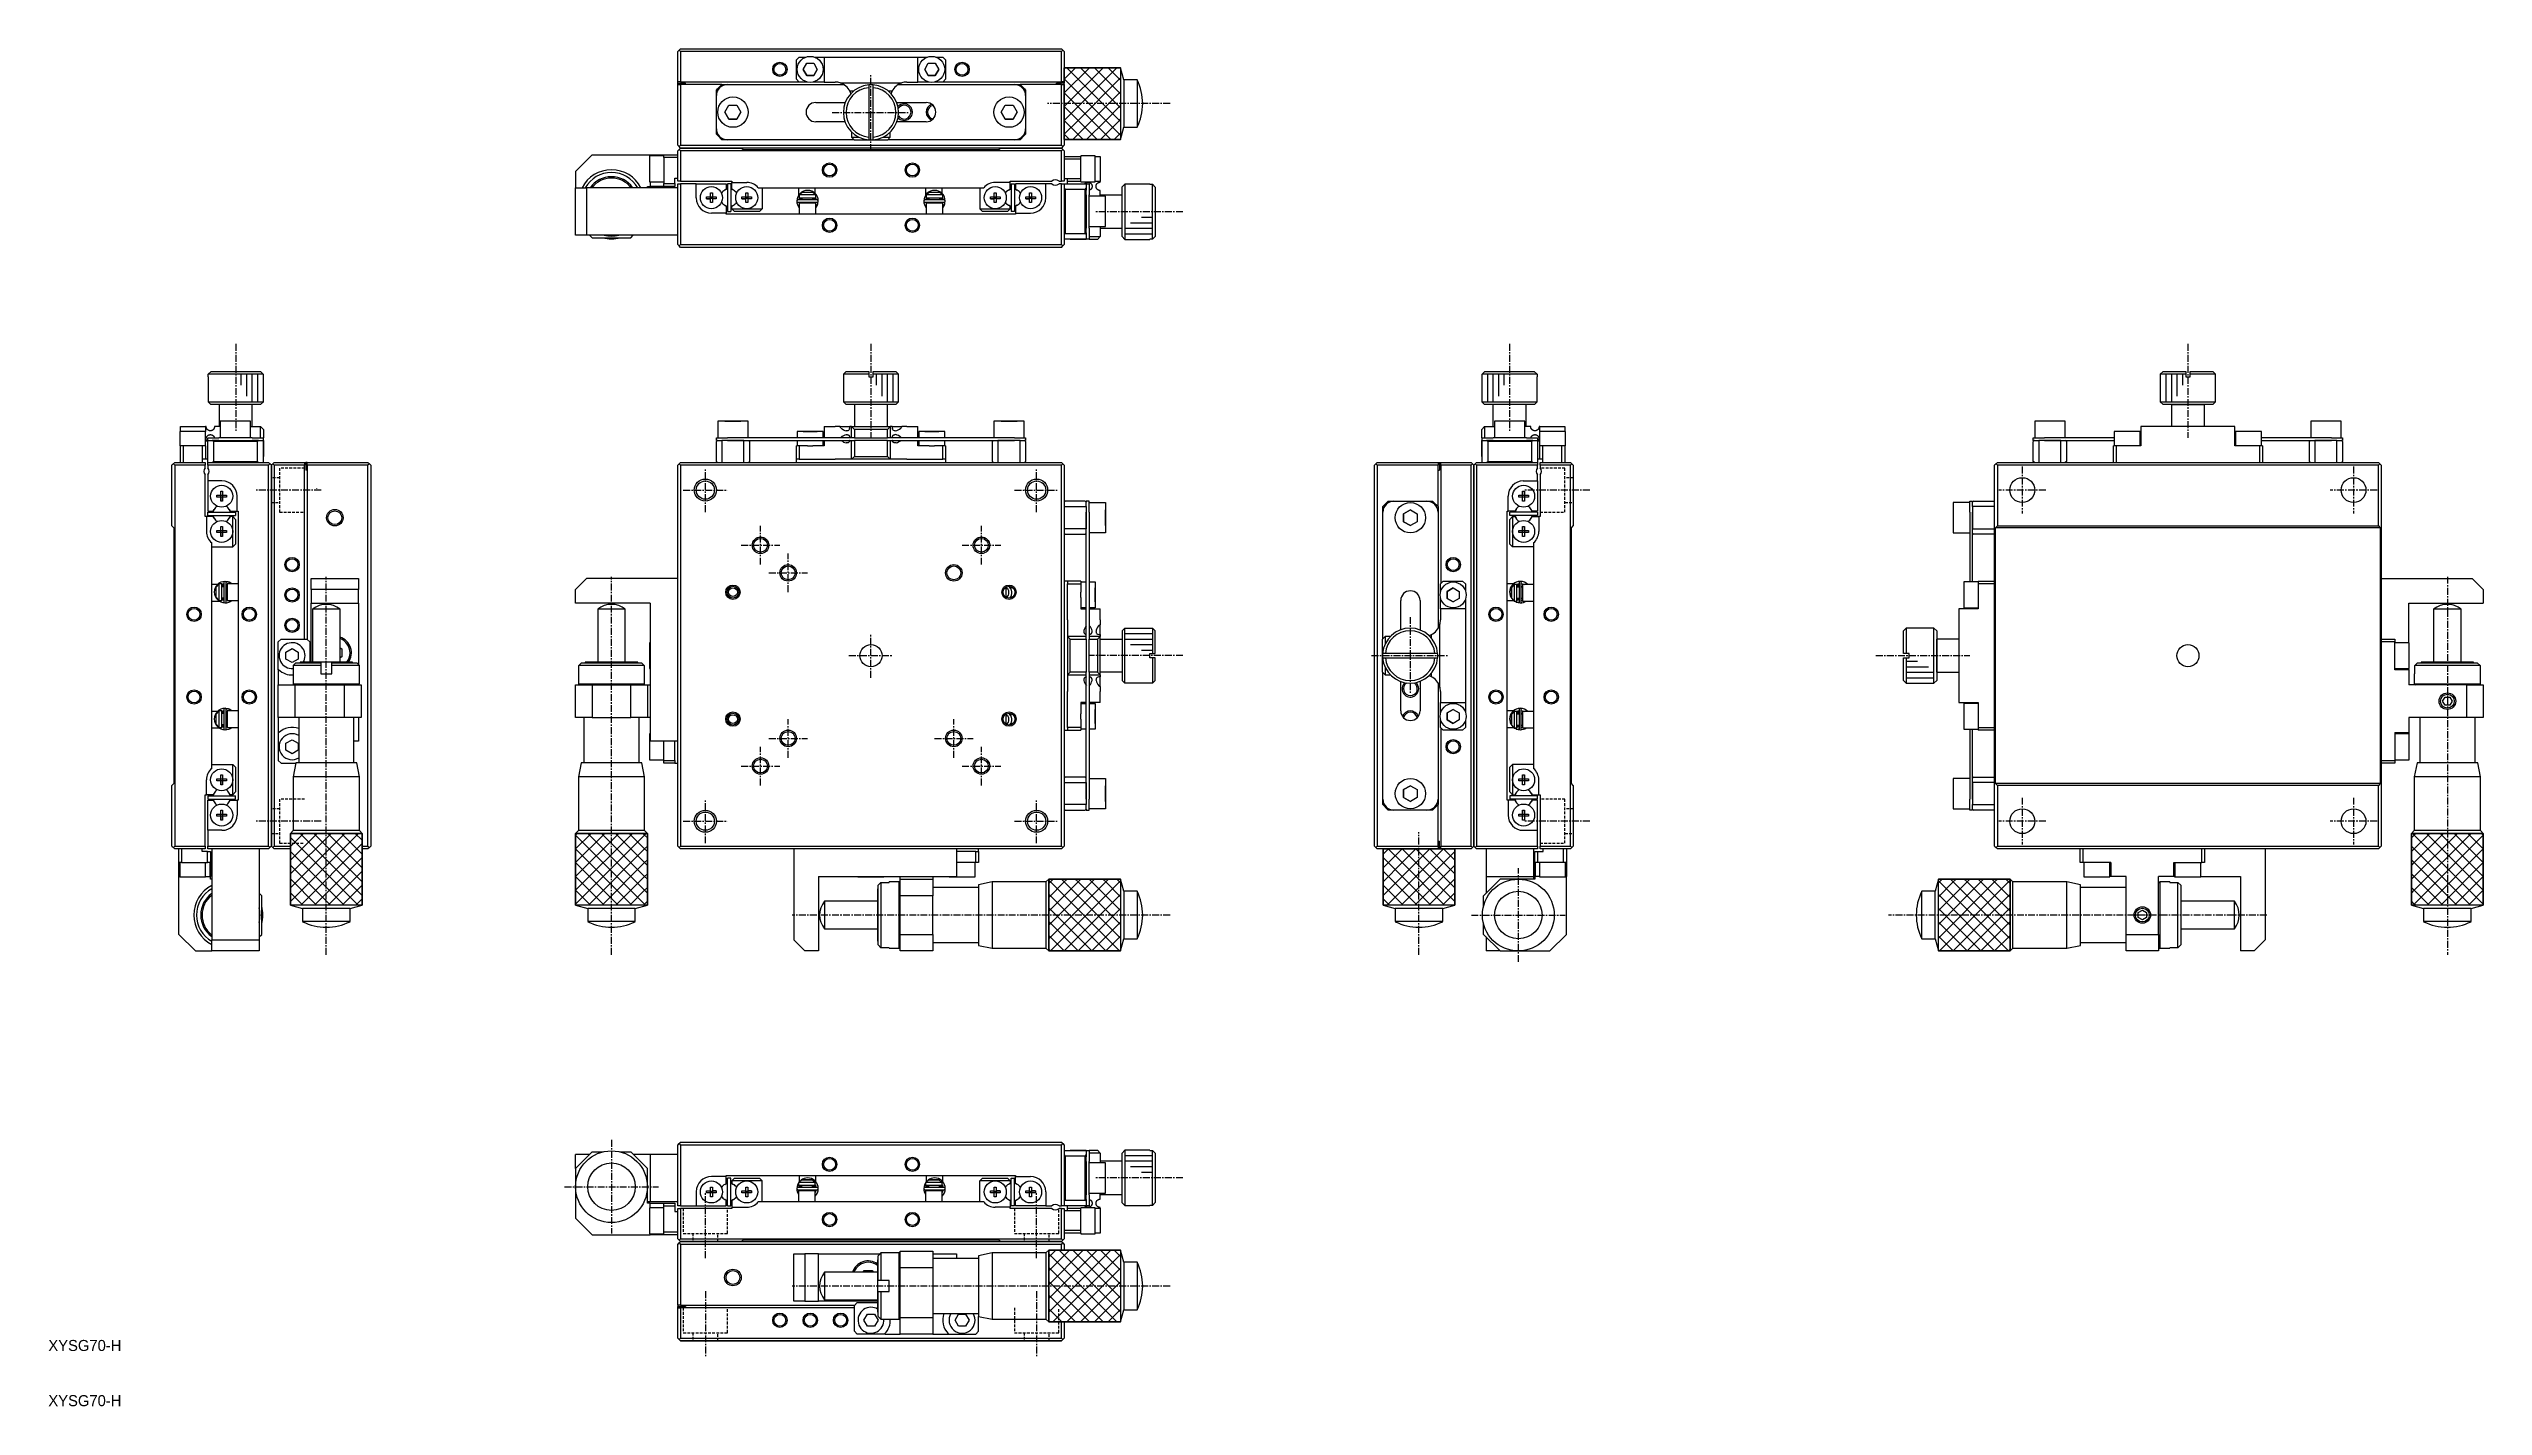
# Model space of a CAD drawing. Extents: x 10 to 451, y 10 to 256.
import ezdxf

# ---------------------------------------------------------------- set-up
doc = ezdxf.new("R2010")
doc.units = 0
doc.linetypes.add('CENTER', pattern=[2, 1.25, -0.25, 0.25, -0.25])
doc.linetypes.add('DASHED', pattern=[0.75, 0.5, -0.25])
doc.layers.get('0').update_dxf_attribs({"linetype": 'CONTINUOUS'})
doc.layers.add('CENTER', color=1, linetype='CENTER')
doc.styles.get("Standard").update_dxf_attribs({"font": 'FG教科書体NT-M'})

msp = doc.modelspace()

# ---------------------------------------------------------------- texts
at = {"color": 7, "linetype": 'CONTINUOUS'}
for p in [(10, 20), (10, 10)]:
    msp.add_text('XYSG70-H', height=2, dxfattribs=at).set_placement(p)

# ---------------------------------------------------------------- linework, layer by layer
at = {"color": 7, "linetype": 'CONTINUOUS'}
for p, q in [((124.24, 255.74), (124.49, 255.99)), ((124.49, 255.99), (193.49, 255.99)), ((193.49, 255.99), (193.74, 255.74)), ((123.99, 255.49), (124.24, 255.74)), ((123.99, 249.99), (123.99, 255.49)), ((124.24, 255.74), (124.49, 255.49)), ((124.49, 255.49), (124.49, 249.99)), ((193.49, 255.49), (124.49, 255.49)), ((145.49, 253.94), (145.99, 254.44)), ((145.49, 250.44), (145.49, 253.94)), ((145.99, 254.44), (147.17, 254.44)), ((146.72, 252.24), (147.36, 253.34)), ((147.36, 251.14), (146.72, 252.24)), ((146.72, 252.24), (147.36, 251.14)), ((147.36, 253.34), (148.63, 253.34)), ((148.63, 253.34), (149.27, 252.24)), ((149.27, 252.24), (148.63, 251.14)), ((148.63, 251.14), (149.27, 252.24)), ((148.82, 254.44), (150.49, 254.44)), ((150.49, 254.44), (167.49, 254.44)), ((150.49, 254.44), (150.49, 249.94)), ((167.49, 249.94), (167.49, 254.44)), ((167.49, 254.44), (169.17, 254.44)), ((168.72, 252.24), (169.36, 253.34)), ((169.36, 251.14), (168.72, 252.24)), ((168.72, 252.24), (169.36, 251.14)), ((169.36, 253.34), (170.63, 253.34)), ((170.63, 253.34), (171.27, 252.24)), ((171.27, 252.24), (170.63, 251.14)), ((170.63, 251.14), (171.27, 252.24)), ((170.82, 254.44), (171.99, 254.44)), ((171.99, 254.44), (172.49, 253.94)), ((172.49, 253.94), (172.49, 250.44)), ((193.49, 255.49), (193.74, 255.74)), ((193.49, 249.99), (193.49, 255.49)), ((193.74, 255.74), (193.99, 255.49)), ((193.99, 252.54), (204.19, 252.54)), ((193.99, 239.54), (193.99, 252.54)), ((204.78, 250.34), (204.19, 252.54)), ((204.19, 252.54), (204.19, 239.54)), ((124.49, 249.99), (123.99, 249.99)), ((123.99, 249.74), (123.99, 249.99)), ((123.99, 249.74), (125.39, 249.74)), ((123.99, 249.49), (123.99, 249.74)), ((123.99, 238.49), (123.99, 249.49)), ((123.99, 249.49), (124.49, 249.49)), ((124.49, 249.99), (145.94, 249.99)), ((124.49, 249.49), (124.49, 238.49)), ((131.99, 249.49), (124.49, 249.49)), ((125.39, 249.49), (125.39, 249.74)), ((130.99, 248.49), (131.19, 248.69)), ((130.99, 247.49), (130.99, 248.49)), ((130.99, 241.49), (130.99, 247.49)), ((131.99, 249.49), (131.19, 248.69)), ((131.19, 248.69), (131.19, 248.36)), ((131.99, 249.49), (132.99, 249.49)), ((132.99, 249.49), (154.08, 249.49)), ((145.99, 249.94), (145.49, 250.44)), ((147.51, 249.94), (145.99, 249.94)), ((148.63, 251.14), (147.36, 251.14)), ((147.36, 251.14), (148.63, 251.14)), ((150.49, 249.94), (148.48, 249.94)), ((150.49, 249.94), (152.49, 249.94)), ((153.43, 249.79), (164.56, 249.79)), ((155.8, 248.29), (155.17, 248.29)), ((158.59, 249.43), (158.59, 248.92)), ((158.59, 248.92), (158.59, 239.96)), ((159.39, 248.92), (159.39, 249.43)), ((159.39, 239.96), (159.39, 248.92)), ((162.82, 248.29), (162.19, 248.29)), ((163.91, 249.49), (184.99, 249.49)), ((165.49, 249.94), (167.49, 249.94)), ((169.51, 249.94), (167.49, 249.94)), ((170.63, 251.14), (169.36, 251.14)), ((169.36, 251.14), (170.63, 251.14)), ((171.99, 249.94), (170.48, 249.94)), ((172.49, 250.44), (171.99, 249.94)), ((172.04, 249.99), (193.49, 249.99)), ((184.99, 249.49), (185.99, 249.49)), ((186.79, 248.69), (185.99, 249.49)), ((193.49, 249.49), (185.99, 249.49)), ((186.79, 248.36), (186.79, 248.69)), ((186.79, 248.69), (186.99, 248.49)), ((186.99, 248.49), (186.99, 247.49)), ((186.99, 247.49), (186.99, 241.49)), ((193.99, 249.74), (192.59, 249.74)), ((192.59, 249.49), (192.59, 249.74)), ((193.99, 249.99), (193.49, 249.99)), ((193.49, 238.49), (193.49, 249.49)), ((193.49, 249.49), (193.99, 249.49)), ((193.99, 249.99), (193.99, 249.74)), ((193.99, 249.49), (193.99, 249.74)), ((193.99, 249.49), (193.99, 238.49)), ((204.78, 250.34), (204.78, 241.74)), ((207.19, 250.34), (204.78, 250.34)), ((207.19, 250.34), (207.19, 241.74)), ((132.55, 244.49), (133.27, 245.74)), ((133.27, 243.24), (132.55, 244.49)), ((132.55, 244.49), (133.27, 243.24)), ((133.27, 245.74), (134.72, 245.74)), ((134.72, 243.24), (133.27, 243.24)), ((133.27, 243.24), (134.72, 243.24)), ((134.72, 245.74), (135.44, 244.49)), ((135.44, 244.49), (134.72, 243.24)), ((134.72, 243.24), (135.44, 244.49)), ((148.99, 246.24), (154.33, 246.24)), ((154.29, 242.74), (148.99, 242.74)), ((163.66, 246.24), (168.99, 246.24)), ((168.99, 242.74), (163.7, 242.74)), ((182.55, 244.49), (183.27, 245.74)), ((183.27, 243.24), (182.55, 244.49)), ((182.55, 244.49), (183.27, 243.24)), ((183.27, 245.74), (184.72, 245.74)), ((184.72, 243.24), (183.27, 243.24)), ((183.27, 243.24), (184.72, 243.24)), ((184.72, 245.74), (185.44, 244.49)), ((185.44, 244.49), (184.72, 243.24)), ((184.72, 243.24), (185.44, 244.49)), ((124.24, 238.24), (123.99, 238.49)), ((124.49, 238.49), (124.24, 238.24)), ((124.49, 237.99), (124.24, 238.24)), ((124.49, 238.49), (193.49, 238.49)), ((130.99, 240.49), (130.99, 241.49)), ((131.19, 240.29), (130.99, 240.49)), ((131.19, 240.62), (131.19, 240.29)), ((131.19, 240.29), (131.99, 239.49)), ((132.99, 239.49), (131.99, 239.49)), ((155.94, 239.49), (132.99, 239.49)), ((155.49, 240.87), (155.49, 239.94)), ((155.99, 239.44), (155.49, 239.94)), ((155.49, 239.94), (156.82, 239.94)), ((158.99, 239.44), (155.99, 239.44)), ((158.59, 239.96), (158.59, 239.46)), ((161.99, 239.44), (158.99, 239.44)), ((159.39, 239.46), (159.39, 239.96)), ((161.17, 239.94), (162.49, 239.94)), ((162.49, 239.94), (161.99, 239.44)), ((184.99, 239.49), (162.04, 239.49)), ((162.49, 239.94), (162.49, 240.87)), ((185.99, 239.49), (184.99, 239.49)), ((185.99, 239.49), (186.79, 240.29)), ((186.79, 240.29), (186.79, 240.62)), ((186.99, 240.49), (186.79, 240.29)), ((186.99, 241.49), (186.99, 240.49)), ((193.74, 238.24), (193.49, 238.49)), ((193.74, 238.24), (193.49, 237.99)), ((193.99, 238.49), (193.74, 238.24)), ((204.19, 239.54), (193.99, 239.54)), ((204.19, 239.54), (204.78, 241.74)), ((204.78, 241.74), (207.19, 241.74)), ((108.49, 236.74), (105.49, 233.74)), ((105.49, 233.74), (105.49, 230.79)), ((108.49, 236.74), (118.99, 236.74)), ((118.89, 236.59), (118.89, 231.89)), ((121.49, 236.59), (118.89, 236.59)), ((118.99, 236.67), (118.99, 236.74)), ((118.99, 236.74), (121.49, 236.74)), ((118.99, 236.67), (118.99, 236.59)), ((121.49, 236.67), (118.99, 236.67)), ((121.49, 236.74), (123.99, 236.74)), ((121.49, 236.24), (121.49, 236.74)), ((123.99, 236.24), (121.49, 236.24)), ((121.49, 236.24), (121.49, 231.54)), ((123.99, 237.49), (124.24, 237.74)), ((123.99, 231.99), (123.99, 237.49)), ((124.49, 237.99), (124.24, 237.74)), ((124.24, 237.74), (124.49, 237.49)), ((193.49, 237.99), (124.49, 237.99)), ((124.49, 237.99), (135.49, 237.99)), ((193.49, 237.49), (124.49, 237.49)), ((124.49, 237.49), (124.49, 231.99)), ((135.84, 237.64), (135.49, 237.99)), ((182.14, 237.64), (135.84, 237.64)), ((182.49, 237.99), (182.14, 237.64)), ((182.49, 237.99), (193.49, 237.99)), ((193.74, 237.74), (193.49, 237.99)), ((193.49, 237.49), (193.74, 237.74)), ((193.49, 231.99), (193.49, 237.49)), ((193.74, 237.74), (193.99, 237.49)), ((193.99, 237.49), (193.99, 231.99)), ((193.99, 236.44), (196.99, 236.44)), ((196.99, 235.94), (193.99, 235.94)), ((196.99, 236.59), (196.99, 236.44)), ((199.59, 236.59), (196.99, 236.59)), ((196.99, 235.94), (196.99, 236.44)), ((196.99, 232.44), (196.99, 235.94)), ((199.59, 231.89), (199.59, 236.59)), ((199.59, 236.44), (200.49, 236.44)), ((200.49, 236.44), (200.49, 231.94)), ((105.49, 222.19), (105.49, 230.79)), ((105.49, 230.79), (107.49, 230.79)), ((107.49, 230.79), (107.49, 222.19)), ((123.99, 230.79), (107.49, 230.79)), ((118.49, 230.79), (118.49, 231.04)), ((118.49, 231.04), (118.99, 231.04)), ((118.89, 231.89), (121.49, 231.89)), ((118.99, 231.89), (118.99, 231.08)), ((118.99, 231.08), (121.49, 231.08)), ((118.99, 231.04), (118.99, 231.08)), ((121.49, 231.04), (118.99, 231.04)), ((121.49, 231.54), (123.49, 231.54)), ((121.49, 231.04), (121.49, 231.54)), ((123.49, 231.04), (121.49, 231.04)), ((123.49, 232.54), (123.99, 232.54)), ((123.49, 231.54), (123.49, 232.54)), ((123.49, 231.54), (123.49, 231.04)), ((124.49, 231.99), (123.99, 231.99)), ((123.99, 220.49), (123.99, 231.49)), ((123.99, 231.49), (124.49, 231.49)), ((124.49, 231.99), (133.79, 231.99)), ((124.49, 231.49), (124.49, 220.49)), ((127.34, 231.49), (124.49, 231.49)), ((127.34, 228.94), (127.34, 231.49)), ((127.34, 231.49), (132.79, 231.49)), ((129.91, 229.88), (130.27, 229.88)), ((129.91, 229.17), (129.91, 229.88)), ((130.27, 229.88), (130.27, 229.17)), ((132.79, 230.54), (132.5, 230.37)), ((132.79, 231.49), (132.79, 230.54)), ((132.99, 231.49), (132.99, 226.49)), ((133.59, 231.49), (132.99, 231.49)), ((133.59, 231.49), (133.59, 226.49)), ((133.79, 231.99), (133.79, 231.74)), ((133.79, 231.74), (136.49, 231.74)), ((133.79, 230.54), (133.79, 231.74)), ((134.09, 230.37), (133.79, 230.54)), ((136.31, 229.88), (136.67, 229.88)), ((136.31, 229.17), (136.31, 229.88)), ((136.67, 229.88), (136.67, 229.17)), ((138.57, 230.79), (146.32, 230.79)), ((139.29, 230.79), (139.29, 226.99)), ((145.89, 230.79), (145.89, 229.47)), ((146.05, 229.49), (145.99, 229.49)), ((145.99, 229.49), (145.99, 228.99)), ((146.05, 229.49), (146.58, 229.99)), ((148.94, 229.49), (146.05, 229.49)), ((146.32, 230.79), (148.47, 230.79)), ((146.58, 229.99), (148.41, 229.99)), ((148.41, 229.99), (148.94, 229.49)), ((148.47, 230.79), (169.32, 230.79)), ((148.89, 229.74), (148.89, 230.79)), ((148.99, 229.49), (148.94, 229.49)), ((148.99, 228.99), (148.99, 229.49)), ((168.89, 230.79), (168.89, 229.47)), ((169.05, 229.49), (168.99, 229.49)), ((168.99, 229.49), (168.99, 228.99)), ((169.05, 229.49), (169.58, 229.99)), ((171.94, 229.49), (169.05, 229.49)), ((169.32, 230.79), (171.47, 230.79)), ((169.58, 229.99), (171.41, 229.99)), ((171.41, 229.99), (171.94, 229.49)), ((171.47, 230.79), (179.42, 230.79)), ((171.89, 229.74), (171.89, 230.79)), ((171.99, 229.49), (171.94, 229.49)), ((171.99, 228.99), (171.99, 229.49)), ((178.69, 230.79), (178.69, 226.99)), ((181.31, 229.88), (181.67, 229.88)), ((181.31, 229.17), (181.31, 229.88)), ((184.19, 231.74), (181.49, 231.74)), ((181.67, 229.88), (181.67, 229.17)), ((183.9, 230.37), (184.19, 230.54)), ((184.19, 231.99), (191.73, 231.99)), ((184.19, 231.74), (184.19, 231.99)), ((184.19, 230.54), (184.19, 231.74)), ((184.39, 231.49), (184.39, 226.49)), ((184.39, 231.49), (184.99, 231.49)), ((184.99, 231.49), (184.99, 226.49)), ((185.19, 231.49), (185.19, 230.54)), ((190.64, 231.49), (185.19, 231.49)), ((185.19, 230.54), (185.49, 230.37)), ((187.71, 229.88), (188.07, 229.88)), ((187.71, 229.17), (187.71, 229.88)), ((188.07, 229.88), (188.07, 229.17)), ((190.64, 228.94), (190.64, 231.49)), ((191.73, 231.49), (190.64, 231.49)), ((193.06, 231.99), (193.49, 231.99)), ((193.49, 231.49), (193.06, 231.49)), ((193.99, 231.99), (193.49, 231.99)), ((193.49, 220.49), (193.49, 231.49)), ((193.49, 231.49), (193.99, 231.49)), ((193.99, 232.44), (194.59, 232.44)), ((193.99, 231.49), (197.99, 231.49)), ((193.99, 231.49), (193.99, 220.49)), ((193.99, 230.69), (194.19, 230.49)), ((197.79, 230.49), (194.19, 230.49)), ((194.19, 230.49), (194.19, 222.49)), ((194.59, 232.44), (196.99, 232.44)), ((194.59, 231.94), (194.59, 232.44)), ((196.99, 231.94), (194.59, 231.94)), ((194.59, 231.49), (194.59, 231.94)), ((196.99, 231.94), (196.99, 232.44)), ((196.99, 231.94), (196.99, 231.89)), ((196.99, 231.89), (199.59, 231.89)), ((197.69, 231.49), (197.72, 231.52)), ((197.72, 231.52), (197.75, 231.56)), ((197.75, 231.56), (197.78, 231.59)), ((197.78, 231.59), (197.82, 231.62)), ((197.79, 230.49), (197.99, 230.69)), ((197.79, 222.49), (197.79, 230.49)), ((197.82, 231.62), (197.85, 231.65)), ((197.85, 231.65), (197.89, 231.67)), ((197.89, 231.67), (197.92, 231.69)), ((197.92, 231.69), (197.95, 231.71)), ((197.95, 231.71), (197.98, 231.72)), ((197.98, 231.72), (198.01, 231.74)), ((197.99, 231.49), (197.99, 230.69)), ((197.99, 231.49), (198.49, 231.49)), ((197.99, 230.69), (197.99, 230.36)), ((197.99, 230.35), (197.99, 230.69)), ((197.99, 229.49), (197.99, 230.35)), ((197.99, 229.49), (197.99, 223.49)), ((198.01, 231.74), (198.04, 231.75)), ((198.04, 231.75), (198.07, 231.76)), ((198.07, 231.76), (198.09, 231.76)), ((198.09, 231.76), (198.11, 231.77)), ((198.11, 231.77), (198.13, 231.77)), ((198.13, 231.77), (198.14, 231.78)), ((198.14, 231.78), (198.16, 231.78)), ((198.16, 231.78), (198.17, 231.78)), ((198.17, 231.78), (198.18, 231.78)), ((198.18, 231.78), (198.19, 231.78)), ((198.19, 231.78), (198.2, 231.79)), ((198.2, 231.79), (198.21, 231.79)), ((198.21, 231.79), (198.22, 231.79)), ((198.22, 231.79), (198.23, 231.79)), ((198.23, 231.79), (198.24, 231.79)), ((198.24, 231.79), (198.25, 231.79)), ((198.25, 231.79), (198.27, 231.79)), ((198.27, 231.79), (198.28, 231.79)), ((198.28, 231.79), (198.29, 231.79)), ((198.29, 231.79), (198.3, 231.79)), ((198.3, 231.79), (198.31, 231.79)), ((198.31, 231.79), (198.32, 231.79)), ((198.32, 231.79), (198.33, 231.79)), ((198.33, 231.79), (198.34, 231.79)), ((198.34, 231.79), (198.35, 231.79)), ((198.35, 231.79), (198.36, 231.79)), ((198.36, 231.79), (198.37, 231.79)), ((198.37, 231.79), (198.38, 231.79)), ((198.38, 231.79), (198.4, 231.78)), ((198.4, 231.78), (198.41, 231.78)), ((198.41, 231.78), (198.42, 231.78)), ((198.42, 231.78), (198.43, 231.78)), ((198.43, 231.78), (198.45, 231.78)), ((198.45, 231.78), (198.46, 231.77)), ((198.46, 231.77), (198.47, 231.77)), ((198.47, 231.77), (198.49, 231.77)), ((198.49, 231.77), (198.51, 231.76)), ((198.49, 231.49), (198.49, 229.49)), ((198.51, 230.32), (198.49, 230.32)), ((198.49, 223.49), (198.49, 229.49)), ((198.51, 231.76), (198.53, 231.75)), ((198.53, 230.33), (198.51, 230.32)), ((198.53, 231.75), (198.55, 231.75)), ((198.55, 230.34), (198.53, 230.33)), ((198.55, 231.75), (198.57, 231.74)), ((198.57, 230.34), (198.55, 230.34)), ((198.57, 231.74), (198.6, 231.73)), ((198.6, 230.36), (198.57, 230.34)), ((198.6, 231.73), (198.62, 231.72)), ((198.63, 230.37), (198.6, 230.36)), ((198.62, 231.72), (198.66, 231.7)), ((198.66, 230.39), (198.63, 230.37)), ((198.66, 231.7), (198.69, 231.68)), ((198.69, 230.4), (198.66, 230.39)), ((198.69, 231.68), (198.73, 231.65)), ((198.71, 230.42), (198.69, 230.4)), ((198.74, 230.44), (198.71, 230.42)), ((198.73, 231.65), (198.76, 231.63)), ((198.76, 230.46), (198.74, 230.44)), ((198.76, 231.63), (198.8, 231.6)), ((198.79, 230.48), (198.76, 230.46)), ((198.81, 230.5), (198.79, 230.48)), ((198.8, 231.6), (198.84, 231.56)), ((198.83, 230.52), (198.81, 230.5)), ((198.85, 230.54), (198.83, 230.52)), ((198.84, 231.56), (198.87, 231.52)), ((198.87, 230.57), (198.85, 230.54)), ((198.87, 231.52), (198.9, 231.49)), ((198.89, 230.59), (198.87, 230.57)), ((198.91, 230.61), (198.89, 230.59)), ((198.9, 231.49), (198.92, 231.45)), ((198.93, 230.64), (198.91, 230.61)), ((198.92, 231.45), (198.95, 231.41)), ((198.94, 230.66), (198.93, 230.64)), ((198.96, 230.69), (198.94, 230.66)), ((198.95, 231.41), (198.97, 231.37)), ((198.97, 230.72), (198.96, 230.69)), ((198.97, 231.37), (198.99, 231.33)), ((198.99, 230.75), (198.97, 230.72)), ((198.99, 231.33), (199, 231.29)), ((199, 230.78), (198.99, 230.75)), ((199, 231.29), (199.02, 231.24)), ((199.01, 230.81), (199, 230.78)), ((199.02, 230.84), (199.01, 230.81)), ((199.02, 231.24), (199.03, 231.19)), ((199.03, 230.87), (199.02, 230.84)), ((199.03, 231.19), (199.04, 231.15)), ((199.04, 230.94), (199.03, 230.9)), ((199.03, 230.9), (199.03, 230.87)), ((199.04, 231.15), (199.04, 231.1)), ((199.04, 231.1), (199.04, 231.06)), ((199.04, 231.06), (199.04, 231.02)), ((199.04, 231.02), (199.04, 230.98)), ((199.04, 230.98), (199.04, 230.94)), ((200.49, 231.94), (199.59, 231.94)), ((199.74, 231.03), (199.75, 231.08)), ((199.75, 231), (199.74, 231.03)), ((199.75, 231.16), (199.76, 231.2)), ((199.75, 231.12), (199.75, 231.16)), ((199.75, 231.08), (199.75, 231.12)), ((199.75, 230.96), (199.75, 231)), ((199.75, 230.93), (199.75, 230.96)), ((199.76, 230.9), (199.75, 230.93)), ((199.76, 231.2), (199.77, 231.24)), ((199.77, 230.86), (199.76, 230.9)), ((199.77, 231.24), (199.79, 231.28)), ((199.78, 230.83), (199.77, 230.86)), ((199.79, 230.79), (199.78, 230.83)), ((199.79, 231.28), (199.8, 231.32)), ((199.8, 230.76), (199.79, 230.79)), ((199.8, 231.32), (199.82, 231.36)), ((199.81, 230.73), (199.8, 230.76)), ((199.83, 230.7), (199.81, 230.73)), ((199.82, 231.36), (199.84, 231.4)), ((199.84, 230.67), (199.83, 230.7)), ((199.84, 231.4), (199.86, 231.45)), ((199.86, 230.65), (199.84, 230.67)), ((199.86, 231.45), (199.89, 231.49)), ((199.87, 230.63), (199.86, 230.65)), ((199.89, 230.6), (199.87, 230.63)), ((199.89, 231.49), (199.92, 231.53)), ((199.91, 230.57), (199.89, 230.6)), ((199.93, 230.55), (199.91, 230.57)), ((199.92, 231.53), (199.96, 231.57)), ((199.96, 230.52), (199.93, 230.55)), ((199.96, 231.57), (200, 231.6)), ((199.98, 230.5), (199.96, 230.52)), ((200, 230.48), (199.98, 230.5)), ((200, 231.6), (200.04, 231.63)), ((200.03, 230.46), (200, 230.48)), ((200.05, 230.44), (200.03, 230.46)), ((200.04, 231.63), (200.08, 231.67)), ((200.07, 230.42), (200.05, 230.44)), ((200.09, 230.41), (200.07, 230.42)), ((200.08, 231.67), (200.11, 231.68)), ((200.11, 230.4), (200.09, 230.41)), ((200.11, 231.68), (200.13, 231.7)), ((200.14, 230.38), (200.11, 230.4)), ((200.13, 231.7), (200.16, 231.71)), ((200.17, 230.37), (200.14, 230.38)), ((200.16, 231.71), (200.2, 231.73)), ((200.2, 230.35), (200.17, 230.37)), ((200.2, 231.73), (200.21, 231.74)), ((200.22, 230.34), (200.2, 230.35)), ((200.21, 231.74), (200.23, 231.74)), ((200.25, 230.33), (200.22, 230.34)), ((200.23, 231.74), (200.25, 231.75)), ((200.25, 231.75), (200.28, 231.76)), ((200.27, 230.33), (200.25, 230.33)), ((200.29, 230.32), (200.27, 230.33)), ((200.28, 231.76), (200.3, 231.77)), ((200.32, 230.31), (200.29, 230.32)), ((200.3, 231.77), (200.32, 231.77)), ((200.32, 231.77), (200.33, 231.77)), ((200.35, 230.31), (200.32, 230.31)), ((200.33, 231.77), (200.35, 231.78)), ((200.35, 231.78), (200.36, 231.78)), ((200.37, 230.3), (200.35, 230.31)), ((200.36, 231.78), (200.37, 231.78)), ((200.37, 231.78), (200.39, 231.78)), ((200.39, 230.3), (200.37, 230.3)), ((200.39, 231.78), (200.4, 231.79)), ((200.42, 230.3), (200.39, 230.3)), ((200.4, 231.79), (200.42, 231.79)), ((200.42, 231.79), (200.43, 231.79)), ((200.44, 230.29), (200.42, 230.3)), ((200.43, 231.79), (200.45, 231.79)), ((200.47, 230.29), (200.44, 230.29)), ((200.45, 231.79), (200.46, 231.79)), ((200.46, 231.79), (200.47, 231.79)), ((200.47, 231.79), (200.48, 231.79)), ((200.49, 230.29), (200.47, 230.29)), ((200.48, 231.79), (200.49, 231.79)), ((200.49, 231.79), (200.49, 231.94)), ((200.49, 229.24), (200.49, 230.29)), ((204.49, 229.44), (200.49, 229.44)), ((204.99, 231.44), (204.49, 230.94)), ((204.49, 221.94), (204.49, 230.94)), ((204.99, 231.44), (204.99, 221.44)), ((209.49, 231.44), (204.99, 231.44)), ((209.49, 231.44), (209.49, 231.43)), ((209.49, 231.43), (209.99, 231.43)), ((209.99, 221.46), (209.99, 231.43)), ((209.99, 231.43), (210.49, 230.92)), ((210.49, 230.92), (210.49, 221.96)), ((129.21, 229.17), (129.91, 229.17)), ((129.21, 228.81), (129.21, 229.17)), ((129.91, 228.81), (129.21, 228.81)), ((129.21, 228.81), (129.91, 228.81)), ((129.93, 229.16), (129.91, 229.17)), ((129.93, 228.82), (129.91, 228.81)), ((129.91, 228.1), (129.91, 228.81)), ((130.27, 228.1), (129.91, 228.1)), ((129.93, 229.16), (130.26, 229.16)), ((129.93, 228.82), (129.93, 229.16)), ((130.26, 228.82), (129.93, 228.82)), ((132.79, 226.19), (130.09, 226.19)), ((130.26, 229.16), (130.27, 229.17)), ((130.26, 229.16), (130.26, 228.82)), ((130.26, 228.82), (130.27, 228.81)), ((130.27, 229.17), (130.98, 229.17)), ((130.27, 228.81), (130.27, 228.1)), ((130.98, 228.81), (130.27, 228.81)), ((130.98, 228.81), (130.27, 228.81)), ((130.98, 229.17), (130.98, 228.81)), ((132.5, 227.62), (132.79, 227.45)), ((132.79, 227.45), (132.79, 226.19)), ((132.79, 225.99), (132.79, 226.19)), ((185.19, 225.99), (132.79, 225.99)), ((132.99, 226.49), (133.59, 226.49)), ((133.79, 227.45), (134.09, 227.62)), ((133.79, 226.99), (133.79, 227.45)), ((133.79, 226.99), (136.49, 226.99)), ((134.29, 226.49), (133.79, 226.99)), ((138.79, 226.49), (134.29, 226.49)), ((135.61, 229.17), (136.31, 229.17)), ((135.61, 228.81), (135.61, 229.17)), ((136.31, 228.81), (135.61, 228.81)), ((135.61, 228.81), (136.31, 228.81)), ((136.33, 229.16), (136.31, 229.17)), ((136.33, 228.82), (136.31, 228.81)), ((136.31, 228.1), (136.31, 228.81)), ((136.67, 228.1), (136.31, 228.1)), ((136.33, 229.16), (136.66, 229.16)), ((136.33, 228.82), (136.33, 229.16)), ((136.66, 228.82), (136.33, 228.82)), ((136.49, 226.99), (139.29, 226.99)), ((136.66, 229.16), (136.67, 229.17)), ((136.66, 229.16), (136.66, 228.82)), ((136.66, 228.82), (136.67, 228.81)), ((136.67, 229.17), (137.38, 229.17)), ((136.67, 228.81), (136.67, 228.1)), ((137.38, 228.81), (136.67, 228.81)), ((137.38, 228.81), (136.67, 228.81)), ((137.38, 229.17), (137.38, 228.81)), ((139.29, 226.99), (138.79, 226.49)), ((145.69, 227.68), (145.7, 227.68)), ((145.7, 227.68), (145.7, 227.68)), ((145.7, 227.68), (145.7, 227.67)), ((145.7, 227.67), (145.7, 227.67)), ((145.7, 227.67), (145.7, 227.67)), ((145.7, 227.67), (145.7, 227.67)), ((145.7, 227.67), (145.7, 227.67)), ((145.7, 227.67), (145.7, 227.66)), ((145.7, 227.66), (145.7, 227.66)), ((145.7, 227.66), (145.7, 227.66)), ((145.7, 227.66), (145.7, 227.66)), ((145.7, 227.66), (145.72, 227.62)), ((145.72, 227.62), (145.72, 227.62)), ((145.72, 227.62), (145.72, 227.62)), ((145.72, 227.62), (145.72, 227.62)), ((145.72, 227.62), (145.73, 227.6)), ((149.25, 228.58), (145.75, 228.58)), ((145.75, 228.19), (149.25, 228.19)), ((145.96, 228.58), (146.07, 228.99)), ((145.99, 228.99), (148.99, 228.99)), ((148.99, 227.99), (145.99, 227.99)), ((145.99, 227.99), (145.99, 225.99)), ((146, 228.79), (146.49, 228.79)), ((146.07, 227.99), (146.08, 228.01)), ((146.07, 227.99), (146.07, 227.99)), ((146.08, 228.02), (146.09, 228.04)), ((146.08, 228.01), (146.08, 228.02)), ((146.09, 228.04), (146.1, 228.05)), ((146.1, 228.05), (146.11, 228.06)), ((146.11, 228.07), (146.12, 228.08)), ((146.11, 228.06), (146.11, 228.07)), ((146.12, 228.08), (146.13, 228.1)), ((146.13, 228.1), (146.15, 228.11)), ((146.15, 228.11), (146.16, 228.12)), ((146.16, 228.12), (146.17, 228.13)), ((146.17, 228.13), (146.18, 228.13)), ((146.18, 228.13), (146.19, 228.14)), ((146.19, 228.14), (146.21, 228.15)), ((146.21, 228.15), (146.22, 228.16)), ((146.22, 228.16), (146.23, 228.16)), ((146.23, 228.16), (146.25, 228.17)), ((146.25, 228.17), (146.26, 228.17)), ((146.26, 228.17), (146.28, 228.18)), ((146.28, 228.18), (146.29, 228.18)), ((146.29, 228.18), (146.3, 228.19)), ((146.3, 228.19), (146.32, 228.19)), ((146.32, 228.19), (146.33, 228.19)), ((146.33, 228.19), (146.35, 228.19)), ((146.35, 228.19), (146.36, 228.19)), ((146.39, 228.79), (146.39, 228.58)), ((146.39, 228.19), (146.39, 227.99)), ((146.49, 228.99), (146.49, 228.58)), ((146.49, 228.19), (146.49, 227.99)), ((148.49, 228.58), (148.49, 228.99)), ((148.49, 228.79), (148.89, 228.79)), ((148.49, 227.99), (148.49, 228.19)), ((148.65, 228.19), (148.67, 228.19)), ((148.67, 228.19), (148.68, 228.19)), ((148.68, 228.19), (148.7, 228.19)), ((148.7, 228.19), (148.71, 228.18)), ((148.71, 228.18), (148.73, 228.18)), ((148.73, 228.18), (148.74, 228.18)), ((148.74, 228.18), (148.76, 228.17)), ((148.76, 228.17), (148.77, 228.17)), ((148.77, 228.17), (148.78, 228.16)), ((148.78, 228.16), (148.8, 228.15)), ((148.8, 228.15), (148.81, 228.15)), ((148.81, 228.15), (148.82, 228.14)), ((148.82, 228.14), (148.84, 228.13)), ((148.84, 228.13), (148.85, 228.12)), ((148.85, 228.12), (148.86, 228.11)), ((148.86, 228.11), (148.87, 228.1)), ((148.87, 228.1), (148.88, 228.09)), ((148.88, 228.09), (148.89, 228.08)), ((148.89, 228.79), (148.89, 228.99)), ((148.89, 228.08), (148.9, 228.07)), ((148.9, 228.07), (148.91, 228.06)), ((148.91, 228.06), (148.92, 228.04)), ((148.92, 228.04), (148.92, 228.03)), ((148.92, 228.03), (148.93, 228.02)), ((148.93, 228.02), (148.94, 228)), ((148.94, 228.99), (149.05, 228.58)), ((148.94, 228), (148.94, 227.99)), ((148.99, 225.99), (148.99, 227.99)), ((149.01, 227.72), (148.99, 227.73)), ((149.29, 227.61), (148.99, 227.71)), ((149, 227.14), (149.29, 227.62)), ((149.02, 227.71), (149.01, 227.72)), ((149.03, 227.71), (149.02, 227.71)), ((149.04, 227.7), (149.03, 227.71)), ((149.06, 227.69), (149.04, 227.7)), ((149.07, 227.69), (149.06, 227.69)), ((149.09, 227.68), (149.07, 227.69)), ((149.1, 227.67), (149.09, 227.68)), ((149.12, 227.67), (149.1, 227.67)), ((149.13, 227.66), (149.12, 227.67)), ((149.15, 227.66), (149.13, 227.66)), ((149.16, 227.65), (149.15, 227.66)), ((149.17, 227.65), (149.16, 227.65)), ((149.19, 227.64), (149.17, 227.65)), ((149.2, 227.64), (149.19, 227.64)), ((149.21, 227.63), (149.2, 227.64)), ((149.22, 227.63), (149.21, 227.63)), ((149.24, 227.62), (149.22, 227.63)), ((149.25, 227.62), (149.24, 227.62)), ((149.26, 227.62), (149.25, 227.62)), ((149.27, 227.62), (149.26, 227.62)), ((149.26, 227.62), (149.26, 227.62)), ((149.28, 227.62), (149.27, 227.62)), ((149.28, 227.59), (149.45, 228.36)), ((149.28, 228.18), (149.28, 228.19)), ((149.3, 228.15), (149.28, 228.18)), ((149.29, 227.62), (149.28, 227.62)), ((149.28, 227.62), (149.28, 227.62)), ((149.29, 227.62), (149.3, 227.65)), ((149.29, 227.62), (149.29, 227.62)), ((149.29, 227.62), (149.29, 227.62)), ((149.29, 227.62), (149.29, 227.62)), ((149.31, 228.12), (149.3, 228.15)), ((149.3, 227.65), (149.32, 227.68)), ((149.32, 228.09), (149.31, 228.12)), ((149.33, 228.05), (149.32, 228.09)), ((149.32, 227.68), (149.33, 227.71)), ((149.34, 228.02), (149.33, 228.05)), ((149.33, 227.75), (149.34, 227.78)), ((149.33, 227.71), (149.33, 227.75)), ((149.34, 227.99), (149.34, 228.02)), ((149.35, 227.95), (149.34, 227.99)), ((149.34, 227.82), (149.35, 227.85)), ((149.34, 227.78), (149.34, 227.82)), ((149.35, 227.92), (149.35, 227.95)), ((149.35, 227.88), (149.35, 227.92)), ((149.35, 227.85), (149.35, 227.88)), ((168.69, 227.68), (168.7, 227.68)), ((168.7, 227.68), (168.7, 227.68)), ((168.7, 227.68), (168.7, 227.67)), ((168.7, 227.67), (168.7, 227.67)), ((168.7, 227.67), (168.7, 227.67)), ((168.7, 227.67), (168.7, 227.67)), ((168.7, 227.67), (168.7, 227.67)), ((168.7, 227.67), (168.7, 227.66)), ((168.7, 227.66), (168.7, 227.66)), ((168.7, 227.66), (168.7, 227.66)), ((168.7, 227.66), (168.7, 227.66)), ((168.7, 227.66), (168.72, 227.62)), ((168.72, 227.62), (168.72, 227.62)), ((168.72, 227.62), (168.72, 227.62)), ((168.72, 227.62), (168.72, 227.62)), ((168.72, 227.62), (168.73, 227.6)), ((172.25, 228.58), (168.75, 228.58)), ((168.75, 228.19), (172.25, 228.19)), ((168.96, 228.58), (169.07, 228.99)), ((168.99, 228.99), (171.99, 228.99)), ((171.99, 227.99), (168.99, 227.99)), ((168.99, 227.99), (168.99, 225.99)), ((169, 228.79), (169.49, 228.79)), ((169.07, 227.99), (169.08, 228.01)), ((169.07, 227.99), (169.07, 227.99)), ((169.08, 228.02), (169.09, 228.04)), ((169.08, 228.01), (169.08, 228.02)), ((169.09, 228.04), (169.1, 228.05)), ((169.1, 228.05), (169.11, 228.06)), ((169.11, 228.07), (169.12, 228.08)), ((169.11, 228.06), (169.11, 228.07)), ((169.12, 228.08), (169.13, 228.1)), ((169.13, 228.1), (169.15, 228.11)), ((169.15, 228.11), (169.16, 228.12)), ((169.16, 228.12), (169.17, 228.13)), ((169.17, 228.13), (169.18, 228.13)), ((169.18, 228.13), (169.19, 228.14)), ((169.19, 228.14), (169.21, 228.15)), ((169.21, 228.15), (169.22, 228.16)), ((169.22, 228.16), (169.23, 228.16)), ((169.23, 228.16), (169.25, 228.17)), ((169.25, 228.17), (169.26, 228.17)), ((169.26, 228.17), (169.28, 228.18)), ((169.28, 228.18), (169.29, 228.18)), ((169.29, 228.18), (169.3, 228.19)), ((169.3, 228.19), (169.32, 228.19)), ((169.32, 228.19), (169.33, 228.19)), ((169.33, 228.19), (169.35, 228.19)), ((169.35, 228.19), (169.36, 228.19)), ((169.39, 228.79), (169.39, 228.58)), ((169.39, 228.19), (169.39, 227.99)), ((169.49, 228.99), (169.49, 228.58)), ((169.49, 228.19), (169.49, 227.99)), ((171.49, 228.58), (171.49, 228.99)), ((171.49, 228.79), (171.89, 228.79)), ((171.49, 227.99), (171.49, 228.19)), ((171.65, 228.19), (171.67, 228.19)), ((171.67, 228.19), (171.68, 228.19)), ((171.68, 228.19), (171.7, 228.19)), ((171.7, 228.19), (171.71, 228.18)), ((171.71, 228.18), (171.73, 228.18)), ((171.73, 228.18), (171.74, 228.18)), ((171.74, 228.18), (171.76, 228.17)), ((171.76, 228.17), (171.77, 228.17)), ((171.77, 228.17), (171.78, 228.16)), ((171.78, 228.16), (171.8, 228.15)), ((171.8, 228.15), (171.81, 228.15)), ((171.81, 228.15), (171.82, 228.14)), ((171.82, 228.14), (171.84, 228.13)), ((171.84, 228.13), (171.85, 228.12)), ((171.85, 228.12), (171.86, 228.11)), ((171.86, 228.11), (171.87, 228.1)), ((171.87, 228.1), (171.88, 228.09)), ((171.88, 228.09), (171.89, 228.08)), ((171.89, 228.79), (171.89, 228.99)), ((171.89, 228.08), (171.9, 228.07)), ((171.9, 228.07), (171.91, 228.06)), ((171.91, 228.06), (171.92, 228.04)), ((171.92, 228.04), (171.92, 228.03)), ((171.92, 228.03), (171.93, 228.02)), ((171.93, 228.02), (171.94, 228)), ((171.94, 228.99), (172.05, 228.58)), ((171.94, 228), (171.94, 227.99)), ((171.99, 225.99), (171.99, 227.99)), ((172.01, 227.72), (171.99, 227.73)), ((172.29, 227.61), (171.99, 227.71)), ((172, 227.14), (172.29, 227.62)), ((172.02, 227.71), (172.01, 227.72)), ((172.03, 227.71), (172.02, 227.71)), ((172.04, 227.7), (172.03, 227.71)), ((172.06, 227.69), (172.04, 227.7)), ((172.07, 227.69), (172.06, 227.69)), ((172.09, 227.68), (172.07, 227.69)), ((172.1, 227.67), (172.09, 227.68)), ((172.12, 227.67), (172.1, 227.67)), ((172.13, 227.66), (172.12, 227.67)), ((172.15, 227.66), (172.13, 227.66)), ((172.16, 227.65), (172.15, 227.66)), ((172.17, 227.65), (172.16, 227.65)), ((172.19, 227.64), (172.17, 227.65)), ((172.2, 227.64), (172.19, 227.64)), ((172.21, 227.63), (172.2, 227.64)), ((172.22, 227.63), (172.21, 227.63)), ((172.24, 227.62), (172.22, 227.63)), ((172.25, 227.62), (172.24, 227.62)), ((172.26, 227.62), (172.25, 227.62)), ((172.27, 227.62), (172.26, 227.62)), ((172.26, 227.62), (172.26, 227.62)), ((172.28, 227.62), (172.27, 227.62)), ((172.28, 228.18), (172.28, 228.19)), ((172.3, 228.15), (172.28, 228.18)), ((172.29, 227.62), (172.28, 227.62)), ((172.28, 227.62), (172.28, 227.62)), ((172.28, 227.59), (172.29, 227.61)), ((172.29, 227.61), (172.45, 228.36)), ((172.29, 227.62), (172.3, 227.65)), ((172.29, 227.62), (172.29, 227.62)), ((172.29, 227.62), (172.29, 227.62)), ((172.29, 227.62), (172.29, 227.62)), ((172.31, 228.12), (172.3, 228.15)), ((172.3, 227.65), (172.32, 227.68)), ((172.32, 228.09), (172.31, 228.12)), ((172.33, 228.05), (172.32, 228.09)), ((172.32, 227.68), (172.33, 227.71)), ((172.34, 228.02), (172.33, 228.05)), ((172.33, 227.75), (172.34, 227.78)), ((172.33, 227.71), (172.33, 227.75)), ((172.34, 227.99), (172.34, 228.02)), ((172.35, 227.95), (172.34, 227.99)), ((172.34, 227.82), (172.35, 227.85)), ((172.34, 227.78), (172.34, 227.82)), ((172.35, 227.92), (172.35, 227.95)), ((172.35, 227.88), (172.35, 227.92)), ((172.35, 227.85), (172.35, 227.88)), ((178.69, 226.99), (181.49, 226.99)), ((179.19, 226.49), (178.69, 226.99)), ((183.69, 226.49), (179.19, 226.49)), ((180.61, 229.17), (181.31, 229.17)), ((180.61, 228.81), (180.61, 229.17)), ((181.31, 228.81), (180.61, 228.81)), ((180.61, 228.81), (181.31, 228.81)), ((181.33, 229.16), (181.31, 229.17)), ((181.33, 228.82), (181.31, 228.81)), ((181.31, 228.1), (181.31, 228.81)), ((181.67, 228.1), (181.31, 228.1)), ((181.33, 229.16), (181.66, 229.16)), ((181.33, 228.82), (181.33, 229.16)), ((181.66, 228.82), (181.33, 228.82)), ((181.49, 226.99), (184.19, 226.99)), ((181.66, 229.16), (181.67, 229.17)), ((181.66, 229.16), (181.66, 228.82)), ((181.66, 228.82), (181.67, 228.81)), ((181.67, 229.17), (182.38, 229.17)), ((181.67, 228.81), (181.67, 228.1)), ((182.38, 228.81), (181.67, 228.81)), ((182.38, 228.81), (181.67, 228.81)), ((182.38, 229.17), (182.38, 228.81)), ((184.19, 226.99), (183.69, 226.49)), ((184.19, 227.45), (183.9, 227.62)), ((184.19, 226.99), (184.19, 227.45)), ((184.99, 226.49), (184.39, 226.49)), ((185.49, 227.62), (185.19, 227.45)), ((185.19, 227.45), (185.19, 226.19)), ((185.19, 226.19), (187.89, 226.19)), ((185.19, 226.19), (185.19, 225.99)), ((187.01, 229.17), (187.71, 229.17)), ((187.01, 228.81), (187.01, 229.17)), ((187.71, 228.81), (187.01, 228.81)), ((187.01, 228.81), (187.71, 228.81)), ((187.73, 229.16), (187.71, 229.17)), ((187.73, 228.82), (187.71, 228.81)), ((187.71, 228.1), (187.71, 228.81)), ((188.07, 228.1), (187.71, 228.1)), ((187.73, 229.16), (188.06, 229.16)), ((187.73, 228.82), (187.73, 229.16)), ((188.06, 228.82), (187.73, 228.82)), ((188.06, 229.16), (188.07, 229.17)), ((188.06, 229.16), (188.06, 228.82)), ((188.06, 228.82), (188.07, 228.81)), ((188.07, 229.17), (188.78, 229.17)), ((188.07, 228.81), (188.07, 228.1)), ((188.78, 228.81), (188.07, 228.81)), ((188.78, 228.81), (188.07, 228.81)), ((188.78, 229.17), (188.78, 228.81)), ((201.49, 229.24), (198.49, 229.24)), ((201.49, 223.74), (201.49, 229.24)), ((107.49, 222.19), (105.49, 222.19)), ((123.99, 222.19), (107.49, 222.19)), ((108.04, 222.19), (108.49, 221.74)), ((108.49, 221.74), (115.49, 221.74)), ((115.49, 221.74), (115.94, 222.19)), ((124.24, 220.24), (123.99, 220.49)), ((124.49, 220.49), (124.24, 220.24)), ((124.49, 220.49), (193.49, 220.49)), ((193.74, 220.24), (193.49, 220.49)), ((193.99, 220.49), (193.74, 220.24)), ((194.19, 222.49), (193.99, 222.29)), ((197.99, 221.49), (193.99, 221.49)), ((194.19, 222.49), (197.79, 222.49)), ((195.04, 221.49), (195.09, 221.44)), ((197.99, 221.44), (195.09, 221.44)), ((197.99, 222.29), (197.79, 222.49)), ((197.99, 222.62), (197.99, 223.49)), ((197.99, 222.62), (197.99, 222.29)), ((197.99, 222.29), (197.99, 222.62)), ((197.99, 222.29), (197.99, 221.49)), ((198.49, 221.49), (197.99, 221.49)), ((197.99, 221.49), (197.99, 221.44)), ((198.49, 223.74), (201.49, 223.74)), ((198.49, 223.49), (198.49, 221.49)), ((198.49, 221.94), (200.49, 221.94)), ((198.49, 221.44), (198.49, 221.49)), ((199.99, 221.44), (198.49, 221.44)), ((199.99, 221.44), (200.49, 221.94)), ((200.49, 223.74), (200.49, 221.94)), ((200.49, 223.44), (204.49, 223.44)), ((204.49, 221.94), (204.99, 221.44)), ((204.99, 221.44), (209.49, 221.44)), ((209.99, 221.46), (209.49, 221.46)), ((209.49, 221.46), (209.49, 221.44)), ((210.49, 221.96), (209.99, 221.46)), ((124.49, 219.99), (124.24, 220.24)), ((193.49, 219.99), (124.49, 219.99)), ((193.49, 219.99), (193.74, 220.24)), ((38.94, 196.5), (38.96, 196.5)), ((38.94, 196.5), (38.94, 192)), ((38.96, 197), (39.46, 197.5)), ((38.96, 196.5), (38.96, 197)), ((48.92, 197), (38.96, 197)), ((39.46, 197.5), (48.42, 197.5)), ((48.42, 197.5), (48.92, 197)), ((48.92, 197), (48.92, 196.5)), ((48.92, 196.5), (48.94, 196.5)), ((48.94, 192), (48.94, 196.5)), ((154.49, 197.5), (153.99, 197)), ((158.59, 197), (153.99, 197)), ((153.99, 197), (153.99, 192)), ((154.49, 197.5), (158.59, 197.5)), ((154.49, 197.5), (158.59, 197.5)), ((158.59, 197.5), (158.59, 197)), ((158.59, 197), (158.59, 196.5)), ((158.59, 196.5), (159.39, 196.5)), ((158.59, 196.5), (159.39, 196.5)), ((159.39, 197.5), (163.49, 197.5)), ((159.39, 197.5), (163.49, 197.5)), ((159.39, 197), (159.39, 197.5)), ((163.99, 197), (159.39, 197)), ((159.39, 196.5), (159.39, 197)), ((163.99, 197), (163.49, 197.5)), ((163.99, 192), (163.99, 197)), ((269.64, 196.5), (269.66, 196.5)), ((269.64, 196.5), (269.64, 192)), ((269.66, 197), (270.16, 197.5)), ((269.66, 196.5), (269.66, 197)), ((279.63, 197), (269.66, 197)), ((270.16, 197.5), (279.12, 197.5)), ((279.12, 197.5), (279.63, 197)), ((279.63, 197), (279.63, 196.5)), ((279.63, 196.5), (279.64, 196.5)), ((279.64, 192), (279.64, 196.5)), ((393.01, 197.5), (392.51, 197)), ((397.11, 197), (392.51, 197)), ((392.51, 197), (392.51, 192)), ((393.01, 197.5), (397.11, 197.5)), ((397.11, 197.5), (397.11, 197)), ((397.11, 197), (397.11, 196.5)), ((397.11, 196.5), (397.91, 196.5)), ((397.91, 197.5), (402.01, 197.5)), ((397.91, 197), (397.91, 197.5)), ((402.51, 197), (397.91, 197)), ((397.91, 196.5), (397.91, 197)), ((402.51, 197), (402.01, 197.5)), ((402.51, 192), (402.51, 197)), ((38.94, 192), (48.94, 192)), ((38.94, 192), (39.44, 191.5)), ((48.44, 191.5), (39.44, 191.5)), ((40.94, 191.5), (40.94, 187.5)), ((46.94, 187.5), (46.94, 191.5)), ((48.44, 191.5), (48.94, 192)), ((153.99, 192), (163.99, 192)), ((153.99, 192), (154.49, 191.5)), ((163.49, 191.5), (154.49, 191.5)), ((155.99, 191.5), (155.99, 187.5)), ((161.99, 187.5), (161.99, 191.5)), ((163.49, 191.5), (163.99, 192)), ((269.64, 192), (279.64, 192)), ((269.64, 192), (270.14, 191.5)), ((279.14, 191.5), (270.14, 191.5)), ((271.64, 191.5), (271.64, 187.5)), ((277.64, 187.5), (277.64, 191.5)), ((279.14, 191.5), (279.64, 192)), ((392.51, 192), (397.51, 192)), ((392.51, 192), (393.01, 191.5)), ((394.51, 191.5), (393.01, 191.5)), ((397.51, 191.5), (393.01, 191.5)), ((400.51, 191.5), (394.51, 191.5)), ((394.51, 191.5), (397.51, 191.5)), ((394.51, 191.5), (394.51, 187.5)), ((397.51, 192), (402.51, 192)), ((402.01, 191.5), (397.51, 191.5)), ((397.51, 191.5), (400.51, 191.5)), ((402.01, 191.5), (400.51, 191.5)), ((400.51, 187.5), (400.51, 191.5)), ((402.01, 191.5), (402.51, 192)), ((38.49, 186.6), (33.79, 186.6)), ((33.79, 186.6), (33.79, 184)), ((33.94, 187.5), (38.44, 187.5)), ((33.94, 186.6), (33.94, 187.5)), ((38.44, 187.5), (38.44, 186.6)), ((38.59, 187.5), (38.44, 187.5)), ((38.49, 184), (38.49, 186.6)), ((38.59, 187.49), (38.59, 187.5)), ((38.59, 187.48), (38.59, 187.49)), ((38.59, 187.46), (38.59, 187.48)), ((38.59, 187.45), (38.59, 187.46)), ((38.59, 187.44), (38.59, 187.45)), ((38.59, 187.42), (38.59, 187.44)), ((38.6, 187.41), (38.59, 187.42)), ((38.59, 185.38), (38.6, 185.39)), ((38.59, 185.37), (38.59, 185.38)), ((38.59, 185.35), (38.59, 185.37)), ((38.59, 185.34), (38.59, 185.35)), ((38.59, 185.33), (38.59, 185.34)), ((38.59, 185.32), (38.59, 185.33)), ((38.59, 185.31), (38.59, 185.32)), ((38.59, 185.3), (38.59, 185.31)), ((38.59, 185.29), (38.59, 185.3)), ((38.59, 185.28), (38.59, 185.29)), ((38.59, 185.27), (38.59, 185.28)), ((38.59, 185.26), (38.59, 185.27)), ((38.59, 185.25), (38.59, 185.26)), ((38.59, 185.24), (38.59, 185.25)), ((38.59, 185.23), (38.59, 185.24)), ((38.59, 185.22), (38.59, 185.23)), ((38.6, 185.21), (38.59, 185.22)), ((38.6, 187.39), (38.6, 187.41)), ((38.6, 187.38), (38.6, 187.39)), ((38.6, 187.36), (38.6, 187.38)), ((38.61, 187.35), (38.6, 187.36)), ((38.6, 185.44), (38.61, 185.45)), ((38.6, 185.43), (38.6, 185.44)), ((38.6, 185.41), (38.6, 185.43)), ((38.6, 185.4), (38.6, 185.41)), ((38.6, 185.39), (38.6, 185.4)), ((38.6, 185.2), (38.6, 185.21)), ((38.61, 187.34), (38.61, 187.35)), ((38.61, 187.32), (38.61, 187.34)), ((38.62, 187.31), (38.61, 187.32)), ((38.61, 185.47), (38.62, 185.5)), ((38.61, 185.46), (38.61, 185.47)), ((38.61, 185.45), (38.61, 185.46)), ((38.62, 187.28), (38.62, 187.31)), ((38.63, 187.26), (38.62, 187.28)), ((38.62, 185.52), (38.63, 185.54)), ((38.62, 185.5), (38.62, 185.52)), ((38.64, 187.23), (38.63, 187.26)), ((38.63, 185.55), (38.64, 185.58)), ((38.63, 185.54), (38.63, 185.55)), ((38.65, 187.22), (38.64, 187.23)), ((38.64, 185.58), (38.65, 185.6)), ((38.65, 187.2), (38.65, 187.22)), ((38.67, 187.17), (38.65, 187.2)), ((38.65, 185.6), (38.66, 185.63)), ((38.66, 185.63), (38.68, 185.66)), ((38.68, 187.14), (38.67, 187.17)), ((38.7, 187.11), (38.68, 187.14)), ((38.68, 185.66), (38.71, 185.7)), ((38.72, 187.08), (38.7, 187.11)), ((38.71, 185.7), (38.73, 185.73)), ((38.75, 187.04), (38.72, 187.08)), ((38.73, 185.73), (38.75, 185.76)), ((38.78, 187), (38.75, 187.04)), ((38.75, 185.76), (38.79, 185.8)), ((38.82, 186.96), (38.78, 187)), ((38.79, 185.8), (38.82, 185.84)), ((38.85, 186.93), (38.82, 186.96)), ((38.82, 185.84), (38.86, 185.88)), ((38.89, 186.9), (38.85, 186.93)), ((38.86, 185.88), (38.9, 185.9)), ((38.93, 186.87), (38.89, 186.9)), ((38.89, 185), (38.89, 185.5)), ((38.89, 185.5), (40.89, 185.5)), ((38.9, 185.9), (38.93, 185.93)), ((38.98, 186.84), (38.93, 186.87)), ((38.93, 185.93), (38.97, 185.95)), ((38.97, 185.95), (39.01, 185.97)), ((39.02, 186.82), (38.98, 186.84)), ((39.01, 185.97), (39.05, 185.99)), ((39.06, 186.8), (39.02, 186.82)), ((39.05, 185.99), (39.09, 186.01)), ((39.1, 186.79), (39.06, 186.8)), ((39.09, 186.01), (39.14, 186.02)), ((39.14, 186.78), (39.1, 186.79)), ((39.18, 186.77), (39.14, 186.78)), ((39.14, 186.02), (39.19, 186.03)), ((39.22, 186.76), (39.18, 186.77)), ((39.19, 186.03), (39.23, 186.04)), ((39.26, 186.75), (39.22, 186.76)), ((39.23, 186.04), (39.28, 186.05)), ((39.31, 186.75), (39.26, 186.75)), ((39.28, 186.05), (39.33, 186.05)), ((39.35, 186.75), (39.31, 186.75)), ((39.33, 186.05), (39.36, 186.05)), ((39.38, 186.75), (39.35, 186.75)), ((39.36, 186.05), (39.4, 186.05)), ((39.42, 186.75), (39.38, 186.75)), ((39.4, 186.05), (39.44, 186.04)), ((39.45, 186.76), (39.42, 186.75)), ((39.44, 186.04), (39.48, 186.04)), ((39.49, 186.76), (39.45, 186.76)), ((39.48, 186.04), (39.51, 186.03)), ((39.52, 186.77), (39.49, 186.76)), ((39.51, 186.03), (39.54, 186.02)), ((39.56, 186.78), (39.52, 186.77)), ((39.54, 186.02), (39.57, 186.01)), ((39.59, 186.79), (39.56, 186.78)), ((39.57, 186.01), (39.6, 186)), ((39.62, 186.81), (39.59, 186.79)), ((39.6, 186), (39.63, 185.99)), ((39.65, 186.82), (39.62, 186.81)), ((39.63, 185.99), (39.66, 185.98)), ((39.68, 186.83), (39.65, 186.82)), ((39.66, 185.98), (39.69, 185.96)), ((39.71, 186.85), (39.68, 186.83)), ((39.69, 185.96), (39.72, 185.95)), ((39.73, 186.86), (39.71, 186.85)), ((39.72, 185.95), (39.75, 185.93)), ((39.76, 186.88), (39.73, 186.86)), ((39.75, 185.93), (39.77, 185.92)), ((39.78, 186.89), (39.76, 186.88)), ((39.77, 185.92), (39.79, 185.9)), ((39.81, 186.92), (39.78, 186.89)), ((39.79, 185.9), (39.82, 185.88)), ((39.84, 186.94), (39.81, 186.92)), ((39.82, 185.88), (39.84, 185.86)), ((39.86, 186.96), (39.84, 186.94)), ((39.84, 185.86), (39.86, 185.84)), ((39.88, 186.98), (39.86, 186.96)), ((39.86, 185.84), (39.88, 185.82)), ((39.9, 187.01), (39.88, 186.98)), ((39.88, 185.82), (39.91, 185.79)), ((39.93, 187.03), (39.9, 187.01)), ((39.91, 185.79), (39.92, 185.77)), ((39.92, 185.77), (39.94, 185.75)), ((39.94, 187.05), (39.93, 187.03)), ((39.96, 187.07), (39.94, 187.05)), ((39.94, 185.75), (39.96, 185.72)), ((39.97, 187.1), (39.96, 187.07)), ((39.96, 185.72), (39.98, 185.69)), ((39.99, 187.12), (39.97, 187.1)), ((39.98, 185.69), (40, 185.66)), ((40, 187.14), (39.99, 187.12)), ((40.01, 187.17), (40, 187.14)), ((40, 185.66), (40.01, 185.64)), ((40.03, 187.2), (40.01, 187.17)), ((40.01, 185.64), (40.03, 185.6)), ((40.04, 187.23), (40.03, 187.2)), ((40.03, 185.6), (40.04, 185.57)), ((40.05, 187.25), (40.04, 187.23)), ((40.04, 185.57), (40.05, 185.56)), ((40.06, 187.27), (40.05, 187.25)), ((40.05, 185.56), (40.05, 185.54)), ((40.05, 185.54), (40.06, 185.52)), ((40.07, 187.33), (40.06, 187.3)), ((40.06, 187.3), (40.06, 187.27)), ((40.06, 185.52), (40.06, 185.5)), ((40.08, 187.35), (40.07, 187.33)), ((40.09, 187.42), (40.08, 187.4)), ((40.08, 187.4), (40.08, 187.37)), ((40.08, 187.37), (40.08, 187.35)), ((41.14, 187.5), (40.09, 187.5)), ((40.09, 187.5), (40.09, 187.47)), ((40.09, 187.47), (40.09, 187.45)), ((40.09, 187.45), (40.09, 187.42)), ((46.89, 185.5), (40.89, 185.5)), ((46.64, 188.5), (41.14, 188.5)), ((41.14, 188.5), (41.14, 185.5)), ((46.64, 185.5), (46.64, 188.5)), ((46.64, 187.5), (48.44, 187.5)), ((46.89, 185.5), (48.89, 185.5)), ((48.44, 185.5), (48.44, 187.5)), ((48.94, 187), (48.44, 187.5)), ((48.89, 185.5), (48.89, 185)), ((48.94, 185.5), (48.89, 185.5)), ((48.94, 187), (48.94, 185.5)), ((130.99, 185), (130.99, 185.5)), ((130.99, 185.5), (132.99, 185.5)), ((133.99, 188.5), (131.24, 188.5)), ((136.74, 188.5), (131.24, 188.5)), ((131.24, 188.5), (131.24, 185.5)), ((133.27, 188.5), (132.55, 188.5)), ((132.55, 188.5), (133.27, 188.5)), ((155.94, 185.5), (132.99, 185.5)), ((134.72, 188.5), (133.27, 188.5)), ((133.27, 188.5), (134.72, 188.5)), ((136.74, 188.5), (133.99, 188.5)), ((135.44, 188.5), (134.72, 188.5)), ((134.72, 188.5), (135.44, 188.5)), ((136.74, 185.5), (136.74, 188.5)), ((147.99, 186.6), (145.64, 186.6)), ((150.34, 186.6), (145.64, 186.6)), ((145.64, 186.6), (145.64, 185.5)), ((147.36, 186.6), (146.72, 186.6)), ((146.72, 186.6), (147.36, 186.6)), ((148.63, 186.6), (147.36, 186.6)), ((147.36, 186.6), (148.63, 186.6)), ((150.34, 186.6), (147.99, 186.6)), ((149.27, 186.6), (148.63, 186.6)), ((148.63, 186.6), (149.27, 186.6)), ((150.34, 185.5), (150.34, 186.6)), ((150.49, 187.5), (150.49, 185.5)), ((150.49, 187.5), (152.49, 187.5)), ((153.43, 187.5), (152.49, 187.5)), ((153.43, 187.5), (155.17, 187.5)), ((153.44, 187.43), (153.43, 187.5)), ((153.49, 187.33), (153.44, 187.43)), ((153.56, 187.25), (153.49, 187.33)), ((153.51, 185.5), (153.58, 185.58)), ((154.48, 186.03), (154.62, 186.05)), ((154.64, 186.75), (154.51, 186.76)), ((154.62, 186.05), (154.64, 186.05)), ((154.68, 186.75), (154.64, 186.75)), ((154.64, 186.05), (154.66, 186.05)), ((154.66, 186.05), (154.69, 186.05)), ((154.8, 186.77), (154.68, 186.75)), ((154.69, 186.05), (154.73, 186.04)), ((154.73, 186.04), (154.76, 186.04)), ((154.76, 186.04), (154.79, 186.03)), ((154.79, 186.03), (154.81, 186.02)), ((154.9, 186.82), (154.8, 186.77)), ((154.81, 186.02), (154.84, 186.01)), ((154.84, 186.01), (154.86, 186)), ((154.86, 186), (154.89, 185.99)), ((154.89, 185.99), (154.91, 185.98)), ((154.98, 186.88), (154.9, 186.82)), ((154.91, 185.98), (154.93, 185.96)), ((154.93, 185.96), (154.95, 185.95)), ((154.95, 185.95), (154.97, 185.93)), ((154.97, 185.93), (154.99, 185.92)), ((155.05, 186.97), (154.98, 186.88)), ((154.99, 185.92), (155, 185.9)), ((155, 185.9), (155.02, 185.88)), ((155.02, 185.88), (155.03, 185.86)), ((155.03, 185.86), (155.05, 185.84)), ((155.1, 187.07), (155.05, 186.97)), ((155.05, 185.84), (155.06, 185.82)), ((155.06, 185.82), (155.07, 185.79)), ((155.07, 185.79), (155.08, 185.77)), ((155.08, 185.77), (155.09, 185.75)), ((155.09, 185.75), (155.11, 185.72)), ((155.11, 185.72), (155.12, 185.69)), ((155.12, 185.69), (155.12, 185.66)), ((155.12, 185.66), (155.13, 185.64)), ((155.13, 185.64), (155.14, 185.6)), ((155.14, 185.6), (155.15, 185.57)), ((155.15, 185.57), (155.15, 185.56)), ((155.15, 185.56), (155.15, 185.54)), ((155.15, 185.54), (155.16, 185.52)), ((155.16, 185.52), (155.16, 185.5)), ((155.49, 187.5), (155.17, 187.5)), ((155.49, 185.5), (155.49, 187.5)), ((155.99, 187), (155.49, 187.5)), ((155.49, 187.5), (157.74, 187.5)), ((155.99, 185.5), (155.94, 185.5)), ((155.99, 187), (155.99, 185.5)), ((161.99, 187), (155.99, 187)), ((155.99, 185.5), (161.99, 185.5)), ((157.74, 187.5), (160.24, 187.5)), ((160.24, 187.5), (162.49, 187.5)), ((162.49, 187.5), (161.99, 187)), ((161.99, 185.5), (161.99, 187)), ((162.04, 185.5), (161.99, 185.5)), ((184.99, 185.5), (162.04, 185.5)), ((162.49, 187.5), (162.49, 185.5)), ((162.82, 187.5), (162.49, 187.5)), ((162.82, 187.5), (164.56, 187.5)), ((162.83, 185.53), (162.84, 185.55)), ((162.83, 185.5), (162.83, 185.53)), ((162.84, 185.58), (162.85, 185.6)), ((162.84, 185.55), (162.84, 185.58)), ((162.85, 185.62), (162.86, 185.64)), ((162.85, 185.6), (162.85, 185.62)), ((162.86, 185.64), (162.87, 185.67)), ((162.91, 187.02), (162.87, 187.11)), ((162.87, 185.69), (162.88, 185.71)), ((162.87, 185.67), (162.87, 185.69)), ((162.88, 185.71), (162.89, 185.73)), ((162.89, 185.73), (162.9, 185.75)), ((162.9, 185.75), (162.91, 185.77)), ((162.97, 186.92), (162.91, 187.02)), ((162.91, 185.77), (162.92, 185.8)), ((162.92, 185.8), (162.94, 185.83)), ((162.94, 185.83), (162.95, 185.84)), ((162.95, 185.84), (162.96, 185.86)), ((162.96, 185.86), (162.97, 185.88)), ((163.04, 186.85), (162.97, 186.92)), ((162.97, 185.88), (162.98, 185.89)), ((162.98, 185.89), (163, 185.91)), ((163, 185.91), (163.02, 185.93)), ((163.02, 185.93), (163.04, 185.95)), ((163.15, 186.79), (163.04, 186.85)), ((163.04, 185.95), (163.06, 185.97)), ((163.06, 185.97), (163.08, 185.98)), ((163.08, 185.98), (163.1, 185.99)), ((163.1, 185.99), (163.12, 186)), ((163.12, 186), (163.15, 186.01)), ((163.25, 186.76), (163.15, 186.79)), ((163.15, 186.01), (163.17, 186.02)), ((163.17, 186.02), (163.21, 186.03)), ((163.21, 186.03), (163.24, 186.04)), ((163.24, 186.04), (163.27, 186.04)), ((163.35, 186.75), (163.25, 186.76)), ((163.27, 186.04), (163.3, 186.05)), ((163.3, 186.05), (163.33, 186.05)), ((163.33, 186.05), (163.35, 186.05)), ((163.35, 186.05), (163.46, 186.04)), ((164.48, 187.3), (164.41, 187.22)), ((164.41, 185.57), (164.48, 185.5)), ((164.53, 187.39), (164.48, 187.3)), ((164.56, 187.5), (164.53, 187.39)), ((165.49, 187.5), (164.56, 187.5)), ((165.49, 187.5), (167.49, 187.5)), ((167.49, 185.5), (167.49, 187.5)), ((169.99, 186.6), (167.64, 186.6)), ((172.34, 186.6), (167.64, 186.6)), ((167.64, 186.6), (167.64, 185.5)), ((169.36, 186.6), (168.72, 186.6)), ((168.72, 186.6), (169.36, 186.6)), ((170.63, 186.6), (169.36, 186.6)), ((169.36, 186.6), (170.63, 186.6)), ((172.34, 186.6), (169.99, 186.6)), ((171.27, 186.6), (170.63, 186.6)), ((170.63, 186.6), (171.27, 186.6)), ((172.34, 185.5), (172.34, 186.6)), ((183.99, 188.5), (181.24, 188.5)), ((186.74, 188.5), (181.24, 188.5)), ((181.24, 188.5), (181.24, 185.5)), ((183.27, 188.5), (182.55, 188.5)), ((182.55, 188.5), (183.27, 188.5)), ((184.72, 188.5), (183.27, 188.5)), ((183.27, 188.5), (184.72, 188.5)), ((186.74, 188.5), (183.99, 188.5)), ((185.44, 188.5), (184.72, 188.5)), ((184.72, 188.5), (185.44, 188.5)), ((184.99, 185.5), (186.99, 185.5)), ((186.74, 185.5), (186.74, 188.5)), ((186.99, 185.5), (186.99, 185)), ((270.14, 187.5), (269.64, 187)), ((269.64, 185.5), (269.64, 187)), ((269.69, 185.5), (269.64, 185.5)), ((269.69, 185), (269.69, 185.5)), ((269.69, 185.5), (271.69, 185.5)), ((270.14, 187.5), (270.14, 185.5)), ((270.14, 187.5), (271.94, 187.5)), ((277.69, 185.5), (271.69, 185.5)), ((277.44, 188.5), (271.94, 188.5)), ((271.94, 188.5), (271.94, 185.5)), ((277.44, 185.5), (277.44, 188.5)), ((278.49, 187.5), (277.44, 187.5)), ((277.69, 185.5), (279.69, 185.5)), ((278.49, 187.47), (278.49, 187.5)), ((278.5, 187.43), (278.49, 187.47)), ((278.5, 187.4), (278.5, 187.43)), ((278.5, 187.36), (278.5, 187.4)), ((278.51, 187.33), (278.5, 187.36)), ((278.52, 187.31), (278.51, 187.33)), ((278.53, 187.28), (278.52, 187.31)), ((278.52, 185.5), (278.53, 185.53)), ((278.53, 187.25), (278.53, 187.28)), ((278.54, 187.23), (278.53, 187.25)), ((278.53, 185.53), (278.54, 185.55)), ((278.55, 187.21), (278.54, 187.23)), ((278.54, 185.58), (278.55, 185.6)), ((278.54, 185.55), (278.54, 185.58)), ((278.56, 187.18), (278.55, 187.21)), ((278.55, 185.6), (278.56, 185.62)), ((278.58, 187.15), (278.56, 187.18)), ((278.56, 185.62), (278.57, 185.64)), ((278.57, 185.64), (278.59, 185.67)), ((278.59, 187.13), (278.58, 187.15)), ((278.6, 187.11), (278.59, 187.13)), ((278.59, 185.67), (278.6, 185.69)), ((278.61, 187.1), (278.6, 187.11)), ((278.6, 185.69), (278.62, 185.71)), ((278.63, 187.07), (278.61, 187.1)), ((278.62, 185.71), (278.63, 185.73)), ((278.65, 187.04), (278.63, 187.07)), ((278.63, 185.73), (278.65, 185.75)), ((278.67, 187.02), (278.65, 187.04)), ((278.65, 185.75), (278.66, 185.77)), ((278.66, 185.77), (278.68, 185.8)), ((278.68, 187), (278.67, 187.02)), ((278.7, 186.98), (278.68, 187)), ((278.68, 185.8), (278.71, 185.83)), ((278.72, 186.96), (278.7, 186.98)), ((278.71, 185.83), (278.73, 185.84)), ((278.74, 186.94), (278.72, 186.96)), ((278.73, 185.84), (278.74, 185.86)), ((278.77, 186.92), (278.74, 186.94)), ((278.74, 185.86), (278.76, 185.88)), ((278.76, 185.88), (278.79, 185.89)), ((278.79, 186.9), (278.77, 186.92)), ((278.82, 186.88), (278.79, 186.9)), ((278.79, 185.89), (278.81, 185.91)), ((278.81, 185.91), (278.84, 185.93)), ((278.85, 186.86), (278.82, 186.88)), ((278.84, 185.93), (278.87, 185.95)), ((278.87, 186.85), (278.85, 186.86)), ((278.9, 186.83), (278.87, 186.85)), ((278.87, 185.95), (278.9, 185.97)), ((278.93, 186.82), (278.9, 186.83)), ((278.9, 185.97), (278.92, 185.98)), ((278.92, 185.98), (278.95, 185.99)), ((278.95, 186.81), (278.93, 186.82)), ((278.98, 186.8), (278.95, 186.81)), ((278.95, 185.99), (278.98, 186)), ((279.01, 186.79), (278.98, 186.8)), ((278.98, 186), (279.01, 186.01)), ((279.04, 186.78), (279.01, 186.79)), ((279.01, 186.01), (279.04, 186.02)), ((279.07, 186.77), (279.04, 186.78)), ((279.04, 186.02), (279.08, 186.03)), ((279.1, 186.76), (279.07, 186.77)), ((279.08, 186.03), (279.12, 186.04)), ((279.13, 186.76), (279.1, 186.76)), ((279.12, 186.04), (279.15, 186.04)), ((279.17, 186.75), (279.13, 186.76)), ((279.15, 186.04), (279.19, 186.05)), ((279.21, 186.75), (279.17, 186.75)), ((279.19, 186.05), (279.22, 186.05)), ((279.24, 186.75), (279.21, 186.75)), ((279.22, 186.05), (279.26, 186.05)), ((279.27, 186.75), (279.24, 186.75)), ((279.26, 186.05), (279.31, 186.05)), ((279.3, 186.75), (279.27, 186.75)), ((279.34, 186.76), (279.3, 186.75)), ((279.31, 186.05), (279.35, 186.04)), ((279.37, 186.76), (279.34, 186.76)), ((279.35, 186.04), (279.39, 186.04)), ((279.41, 186.77), (279.37, 186.76)), ((279.39, 186.04), (279.43, 186.03)), ((279.46, 186.78), (279.41, 186.77)), ((279.43, 186.03), (279.47, 186.01)), ((279.51, 186.8), (279.46, 186.78)), ((279.47, 186.01), (279.51, 186)), ((279.55, 186.82), (279.51, 186.8)), ((279.51, 186), (279.55, 185.99)), ((279.6, 186.84), (279.55, 186.82)), ((279.55, 185.99), (279.59, 185.96)), ((279.59, 185.96), (279.64, 185.94)), ((279.64, 186.86), (279.6, 186.84)), ((279.68, 186.89), (279.64, 186.86)), ((279.64, 185.94), (279.68, 185.91)), ((279.71, 186.92), (279.68, 186.89)), ((279.68, 185.91), (279.72, 185.88)), ((279.69, 185.5), (279.69, 185)), ((279.75, 186.95), (279.71, 186.92)), ((279.72, 185.88), (279.75, 185.85)), ((279.78, 186.98), (279.75, 186.95)), ((279.75, 185.85), (279.79, 185.81)), ((279.81, 187.01), (279.78, 186.98)), ((279.79, 185.81), (279.82, 185.77)), ((279.84, 187.05), (279.81, 187.01)), ((279.82, 185.77), (279.86, 185.73)), ((279.87, 187.09), (279.84, 187.05)), ((279.86, 185.73), (279.87, 185.7)), ((279.89, 187.13), (279.87, 187.09)), ((279.87, 185.7), (279.89, 185.67)), ((279.91, 187.17), (279.89, 187.13)), ((279.89, 185.67), (279.91, 185.64)), ((279.93, 187.19), (279.91, 187.17)), ((279.91, 185.64), (279.93, 185.61)), ((279.94, 187.22), (279.93, 187.19)), ((279.93, 185.61), (279.93, 185.59)), ((279.93, 185.59), (279.94, 185.57)), ((279.95, 187.25), (279.94, 187.22)), ((279.94, 185.57), (279.95, 185.55)), ((279.96, 187.27), (279.95, 187.25)), ((279.95, 185.55), (279.96, 185.52)), ((279.97, 187.31), (279.96, 187.3)), ((279.96, 187.3), (279.96, 187.27)), ((279.96, 185.52), (279.97, 185.5)), ((279.98, 187.35), (279.97, 187.33)), ((279.97, 187.33), (279.97, 187.31)), ((279.97, 185.5), (279.97, 185.48)), ((279.97, 185.48), (279.97, 185.47)), ((279.97, 185.47), (279.98, 185.45)), ((279.99, 187.41), (279.98, 187.39)), ((279.98, 187.39), (279.98, 187.37)), ((279.98, 187.37), (279.98, 187.35)), ((279.98, 185.45), (279.98, 185.44)), ((279.98, 185.44), (279.98, 185.43)), ((279.98, 185.43), (279.98, 185.41)), ((279.98, 185.41), (279.99, 185.4)), ((279.99, 185.21), (279.98, 185.2)), ((280.14, 187.5), (279.99, 187.5)), ((279.99, 187.5), (279.99, 187.49)), ((279.99, 187.49), (279.99, 187.48)), ((279.99, 187.48), (279.99, 187.46)), ((279.99, 187.46), (279.99, 187.45)), ((279.99, 187.45), (279.99, 187.44)), ((279.99, 187.44), (279.99, 187.43)), ((279.99, 187.43), (279.99, 187.42)), ((279.99, 187.42), (279.99, 187.41)), ((279.99, 185.4), (279.99, 185.38)), ((279.99, 185.38), (279.99, 185.37)), ((279.99, 185.37), (279.99, 185.36)), ((279.99, 185.36), (279.99, 185.35)), ((279.99, 185.35), (279.99, 185.34)), ((279.99, 185.34), (279.99, 185.32)), ((279.99, 185.32), (279.99, 185.31)), ((279.99, 185.31), (279.99, 185.3)), ((279.99, 185.3), (279.99, 185.29)), ((279.99, 185.29), (279.99, 185.28)), ((279.99, 185.28), (279.99, 185.26)), ((279.99, 185.26), (279.99, 185.25)), ((279.99, 185.25), (279.99, 185.24)), ((279.99, 185.24), (279.99, 185.22)), ((279.99, 185.22), (279.99, 185.21)), ((284.79, 186.6), (280.09, 186.6)), ((280.09, 186.6), (280.09, 184)), ((280.14, 187.5), (284.64, 187.5)), ((280.14, 186.6), (280.14, 187.5)), ((284.64, 187.5), (284.64, 186.6)), ((284.79, 184), (284.79, 186.6)), ((369.51, 185), (369.51, 185.5)), ((369.51, 185.5), (371.51, 185.5)), ((372.51, 188.5), (369.76, 188.5)), ((369.76, 188.5), (369.76, 185.5)), ((384.16, 185.5), (371.51, 185.5)), ((375.26, 188.5), (372.51, 188.5)), ((375.26, 185.5), (375.26, 188.5)), ((386.51, 186.6), (384.16, 186.6)), ((384.16, 186.6), (384.16, 184)), ((388.86, 186.6), (386.51, 186.6)), ((388.86, 184), (388.86, 186.6)), ((389.01, 185.5), (388.86, 185.5)), ((396.26, 187.5), (389.01, 187.5)), ((389.01, 187.5), (389.01, 184)), ((398.76, 187.5), (396.26, 187.5)), ((406.01, 187.5), (398.76, 187.5)), ((406.01, 184), (406.01, 187.5)), ((406.16, 185.5), (406.01, 185.5)), ((408.51, 186.6), (406.16, 186.6)), ((406.16, 186.6), (406.16, 184)), ((410.86, 186.6), (408.51, 186.6)), ((410.86, 184), (410.86, 186.6)), ((423.51, 185.5), (410.86, 185.5)), ((422.51, 188.5), (419.76, 188.5)), ((419.76, 188.5), (419.76, 185.5)), ((425.26, 188.5), (422.51, 188.5)), ((423.51, 185.5), (425.51, 185.5)), ((425.26, 185.5), (425.26, 188.5)), ((425.51, 185.5), (425.51, 185)), ((32.64, 180.75), (32.89, 181)), ((32.89, 181), (38.39, 181)), ((33.79, 184), (33.94, 184)), ((33.94, 181), (33.94, 184)), ((34.44, 184), (33.94, 184)), ((34.44, 184), (34.44, 181)), ((37.94, 184), (34.44, 184)), ((37.94, 181.6), (37.94, 184)), ((38.44, 184), (37.94, 184)), ((37.94, 181), (37.94, 181.6)), ((38.44, 181.6), (37.94, 181.6)), ((38.39, 181), (38.39, 180.5)), ((38.44, 184), (38.49, 184)), ((38.44, 184), (38.44, 181.6)), ((38.89, 181.6), (38.44, 181.6)), ((38.6, 185.18), (38.6, 185.2)), ((38.6, 185.17), (38.6, 185.18)), ((38.6, 185.16), (38.6, 185.17)), ((38.61, 185.15), (38.6, 185.16)), ((38.61, 185.13), (38.61, 185.15)), ((38.61, 185.12), (38.61, 185.13)), ((38.62, 185.09), (38.61, 185.12)), ((38.63, 185.07), (38.62, 185.09)), ((38.63, 185.05), (38.63, 185.07)), ((38.65, 185.02), (38.63, 185.05)), ((38.66, 184.99), (38.65, 185.02)), ((38.67, 184.96), (38.66, 184.99)), ((38.69, 184.93), (38.67, 184.96)), ((38.71, 184.9), (38.69, 184.93)), ((38.73, 184.86), (38.71, 184.9)), ((38.76, 184.82), (38.73, 184.86)), ((38.79, 184.79), (38.76, 184.82)), ((38.82, 184.76), (38.79, 184.79)), ((38.86, 184.73), (38.82, 184.76)), ((38.89, 184.7), (38.86, 184.73)), ((38.89, 181), (38.89, 185)), ((38.89, 185), (39.69, 185)), ((38.89, 181), (49.89, 181)), ((38.89, 180.5), (38.89, 181)), ((39.89, 184.8), (39.69, 185)), ((39.69, 185), (40.02, 185)), ((40.03, 185), (39.69, 185)), ((39.69, 181), (39.89, 181.2)), ((47.89, 184.8), (39.89, 184.8)), ((39.89, 184.8), (39.89, 181.2)), ((39.89, 181.2), (47.89, 181.2)), ((40.89, 185), (40.03, 185)), ((40.89, 185), (46.89, 185)), ((47.76, 185), (46.89, 185)), ((47.76, 185), (48.09, 185)), ((48.09, 185), (47.76, 185)), ((48.09, 185), (47.89, 184.8)), ((47.89, 181.2), (47.89, 184.8)), ((47.89, 181.2), (48.09, 181)), ((48.09, 185), (48.89, 185)), ((48.89, 185), (48.89, 181)), ((48.89, 185), (48.94, 185)), ((48.89, 182.05), (48.94, 182.1)), ((48.94, 185), (48.94, 182.1)), ((49.89, 181), (50.14, 180.75)), ((50.64, 180.75), (50.89, 181)), ((50.89, 181), (56.39, 181)), ((56.39, 181), (56.39, 180.5)), ((56.39, 181), (56.64, 181)), ((56.64, 181), (56.64, 179.6)), ((56.89, 181), (56.64, 181)), ((56.89, 181), (67.89, 181)), ((56.89, 180.5), (56.89, 181)), ((67.89, 181), (68.14, 180.75)), ((124.49, 181), (124.24, 180.75)), ((124.49, 181), (193.49, 181)), ((131.19, 185), (130.99, 184.8)), ((131.19, 185), (130.99, 185)), ((130.99, 181.2), (130.99, 184.8)), ((130.99, 181.2), (131.19, 181)), ((131.19, 185), (131.99, 185)), ((131.99, 185), (131.99, 181)), ((132.99, 185), (131.99, 185)), ((132.99, 185), (131.99, 185)), ((135.99, 185), (132.99, 185)), ((132.99, 185), (135.99, 185)), ((135.99, 181), (135.99, 185)), ((135.99, 185), (155.94, 185)), ((136.99, 184.8), (136.79, 185)), ((136.79, 181), (136.99, 181.2)), ((136.99, 184.8), (136.99, 181.2)), ((145.49, 181.6), (145.49, 184)), ((145.99, 184), (145.49, 184)), ((145.99, 181.6), (145.49, 181.6)), ((145.49, 181), (145.49, 181.6)), ((145.64, 185), (145.64, 184)), ((145.99, 184), (145.99, 181.6)), ((147.51, 184), (145.99, 184)), ((145.99, 181.6), (152.49, 181.6)), ((147.51, 184), (148.48, 184)), ((150.49, 184), (148.48, 184)), ((150.34, 184), (150.34, 185)), ((150.49, 185), (150.49, 184)), ((155.49, 181.6), (152.49, 181.6)), ((154.64, 184.55), (154.52, 184.56)), ((154.67, 184.55), (154.64, 184.55)), ((154.7, 184.55), (154.67, 184.55)), ((154.74, 184.56), (154.7, 184.55)), ((154.77, 184.56), (154.74, 184.56)), ((154.8, 184.57), (154.77, 184.56)), ((154.83, 184.58), (154.8, 184.57)), ((154.86, 184.59), (154.83, 184.58)), ((154.89, 184.61), (154.86, 184.59)), ((154.91, 184.62), (154.89, 184.61)), ((154.94, 184.64), (154.91, 184.62)), ((154.96, 184.66), (154.94, 184.64)), ((154.98, 184.68), (154.96, 184.66)), ((155, 184.7), (154.98, 184.68)), ((155.02, 184.72), (155, 184.7)), ((155.03, 184.74), (155.02, 184.72)), ((155.04, 184.76), (155.03, 184.74)), ((155.06, 184.78), (155.04, 184.76)), ((155.07, 184.8), (155.06, 184.78)), ((155.08, 184.82), (155.07, 184.8)), ((155.09, 184.85), (155.08, 184.82)), ((155.1, 184.87), (155.09, 184.85)), ((155.11, 184.9), (155.1, 184.87)), ((155.12, 184.92), (155.11, 184.9)), ((155.13, 184.95), (155.12, 184.92)), ((155.14, 185), (155.13, 184.97)), ((155.13, 184.97), (155.13, 184.95)), ((155.49, 181.6), (155.49, 185)), ((155.49, 181.6), (155.99, 182.1)), ((162.49, 181.6), (155.49, 181.6)), ((155.94, 185), (155.99, 185)), ((155.99, 185), (155.99, 182.1)), ((161.99, 185), (155.99, 185)), ((155.99, 182.1), (161.99, 182.1)), ((161.99, 182.1), (161.99, 185)), ((161.99, 185), (162.04, 185)), ((161.99, 182.1), (162.49, 181.6)), ((162.04, 185), (181.99, 185)), ((162.49, 185), (162.49, 181.6)), ((165.49, 181.6), (162.49, 181.6)), ((162.86, 184.97), (162.85, 185)), ((162.87, 184.94), (162.86, 184.97)), ((162.87, 184.91), (162.87, 184.94)), ((162.88, 184.88), (162.87, 184.91)), ((162.9, 184.85), (162.88, 184.88)), ((162.91, 184.83), (162.9, 184.85)), ((162.92, 184.81), (162.91, 184.83)), ((162.93, 184.79), (162.92, 184.81)), ((162.94, 184.77), (162.93, 184.79)), ((162.95, 184.75), (162.94, 184.77)), ((162.97, 184.73), (162.95, 184.75)), ((162.98, 184.71), (162.97, 184.73)), ((163, 184.69), (162.98, 184.71)), ((163.02, 184.67), (163, 184.69)), ((163.04, 184.65), (163.02, 184.67)), ((163.06, 184.63), (163.04, 184.65)), ((163.09, 184.62), (163.06, 184.63)), ((163.12, 184.6), (163.09, 184.62)), ((163.14, 184.59), (163.12, 184.6)), ((163.17, 184.58), (163.14, 184.59)), ((163.2, 184.57), (163.17, 184.58)), ((163.23, 184.56), (163.2, 184.57)), ((163.26, 184.56), (163.23, 184.56)), ((163.29, 184.55), (163.26, 184.56)), ((163.32, 184.55), (163.29, 184.55)), ((163.35, 184.55), (163.32, 184.55)), ((163.39, 184.55), (163.35, 184.55)), ((163.35, 184.55), (163.35, 184.55)), ((163.53, 184.57), (163.39, 184.55)), ((165.49, 181.6), (171.99, 181.6)), ((167.49, 184), (167.49, 185)), ((169.51, 184), (167.49, 184)), ((167.64, 185), (167.64, 184)), ((169.51, 184), (170.48, 184)), ((171.99, 184), (170.48, 184)), ((171.99, 181.6), (171.99, 184)), ((172.49, 184), (171.99, 184)), ((172.49, 181.6), (171.99, 181.6)), ((172.34, 184), (172.34, 185)), ((172.49, 184), (172.49, 181.6)), ((172.49, 181.6), (172.49, 181)), ((181.19, 185), (180.99, 184.8)), ((180.99, 181.2), (180.99, 184.8)), ((180.99, 181.2), (181.19, 181)), ((181.99, 185), (181.99, 181)), ((184.99, 185), (181.99, 185)), ((181.99, 185), (184.99, 185)), ((185.99, 185), (184.99, 185)), ((185.99, 185), (184.99, 185)), ((185.99, 181), (185.99, 185)), ((185.99, 185), (186.79, 185)), ((186.99, 184.8), (186.79, 185)), ((186.99, 185), (186.79, 185)), ((186.79, 181), (186.99, 181.2)), ((186.99, 184.8), (186.99, 181.2)), ((193.74, 180.75), (193.49, 181)), ((250.44, 180.75), (250.69, 181)), ((250.69, 181), (261.69, 181)), ((261.69, 181), (261.69, 180.5)), ((261.69, 181), (261.94, 181)), ((261.94, 181), (261.94, 179.6)), ((261.94, 181), (262.19, 181)), ((262.19, 181), (267.69, 181)), ((262.19, 180.5), (262.19, 181)), ((267.69, 181), (267.94, 180.75)), ((268.44, 180.75), (268.69, 181)), ((268.69, 181), (279.69, 181)), ((269.64, 182.1), (269.64, 185)), ((269.64, 185), (269.69, 185)), ((269.64, 182.1), (269.69, 182.05)), ((269.69, 181), (269.69, 185)), ((269.69, 185), (270.49, 185)), ((270.69, 184.8), (270.49, 185)), ((270.49, 185), (270.82, 185)), ((270.82, 185), (270.49, 185)), ((270.49, 181), (270.69, 181.2)), ((270.69, 184.8), (270.69, 181.2)), ((278.69, 184.8), (270.69, 184.8)), ((270.69, 181.2), (278.69, 181.2)), ((271.69, 185), (270.82, 185)), ((271.69, 185), (277.69, 185)), ((278.55, 185), (277.69, 185)), ((278.89, 185), (278.55, 185)), ((278.56, 185), (278.89, 185)), ((278.89, 185), (278.69, 184.8)), ((278.69, 181.2), (278.69, 184.8)), ((278.69, 181.2), (278.89, 181)), ((278.89, 185), (279.69, 185)), ((279.69, 185), (279.69, 181)), ((279.73, 184.73), (279.69, 184.7)), ((280.14, 181.6), (279.69, 181.6)), ((279.69, 181), (279.69, 180.5)), ((279.77, 184.76), (279.73, 184.73)), ((279.8, 184.8), (279.77, 184.76)), ((279.83, 184.84), (279.8, 184.8)), ((279.86, 184.88), (279.83, 184.84)), ((279.88, 184.91), (279.86, 184.88)), ((279.9, 184.94), (279.88, 184.91)), ((279.91, 184.96), (279.9, 184.94)), ((279.92, 184.99), (279.91, 184.96)), ((279.94, 185.01), (279.92, 184.99)), ((279.95, 185.06), (279.94, 185.04)), ((279.94, 185.04), (279.94, 185.01)), ((279.96, 185.09), (279.95, 185.06)), ((279.97, 185.1), (279.96, 185.09)), ((279.98, 185.16), (279.97, 185.14)), ((279.97, 185.14), (279.97, 185.12)), ((279.97, 185.12), (279.97, 185.1)), ((279.98, 185.2), (279.98, 185.18)), ((279.98, 185.18), (279.98, 185.16)), ((280.09, 184), (280.14, 184)), ((280.14, 181.6), (280.14, 184)), ((280.64, 184), (280.14, 184)), ((280.64, 181.6), (280.14, 181.6)), ((280.19, 180.5), (280.19, 181)), ((280.19, 181), (285.69, 181)), ((280.64, 184), (280.64, 181.6)), ((284.14, 184), (280.64, 184)), ((280.64, 181.6), (280.64, 181)), ((284.14, 181), (284.14, 184)), ((284.64, 184), (284.14, 184)), ((284.64, 184), (284.79, 184)), ((284.64, 184), (284.64, 181)), ((285.69, 181), (285.94, 180.75)), ((363.01, 181), (362.76, 180.75)), ((363.01, 181), (432.01, 181)), ((369.71, 185), (369.51, 184.8)), ((369.71, 185), (369.51, 185)), ((369.51, 181.2), (369.51, 184.8)), ((369.71, 181), (369.51, 181.2)), ((369.71, 185), (370.51, 185)), ((370.51, 185), (370.51, 181)), ((371.51, 185), (370.51, 185)), ((371.51, 185), (370.51, 185)), ((374.51, 185), (371.51, 185)), ((371.51, 185), (374.51, 185)), ((374.51, 181), (374.51, 185)), ((374.51, 185), (384.16, 185)), ((375.51, 184.8), (375.31, 185)), ((375.51, 181.2), (375.31, 181)), ((375.51, 184.8), (375.51, 181.2)), ((389.01, 184), (384.01, 184)), ((384.01, 181), (384.01, 184)), ((384.51, 184), (384.51, 181)), ((388.86, 185), (389.01, 185)), ((406.01, 185), (406.16, 185)), ((411.01, 184), (406.01, 184)), ((410.51, 181), (410.51, 184)), ((410.86, 185), (420.51, 185)), ((411.01, 184), (411.01, 181)), ((419.71, 185), (419.51, 184.8)), ((419.51, 181.2), (419.51, 184.8)), ((419.71, 181), (419.51, 181.2)), ((420.51, 185), (420.51, 181)), ((423.51, 185), (420.51, 185)), ((420.51, 185), (423.51, 185)), ((424.51, 185), (423.51, 185)), ((424.51, 185), (423.51, 185)), ((424.51, 181), (424.51, 185)), ((424.51, 185), (425.31, 185)), ((425.51, 184.8), (425.31, 185)), ((425.51, 185), (425.31, 185)), ((425.51, 181.2), (425.31, 181)), ((425.51, 184.8), (425.51, 181.2)), ((432.26, 180.75), (432.01, 181)), ((32.64, 180.75), (32.39, 180.5)), ((32.39, 169.5), (32.39, 180.5)), ((32.89, 180.5), (32.64, 180.75)), ((32.89, 180.5), (32.89, 111.5)), ((38.39, 180.5), (32.89, 180.5)), ((38.39, 180.06), (38.39, 180.5)), ((38.39, 171.2), (38.39, 178.74)), ((38.89, 180.5), (38.89, 180.06)), ((49.89, 180.5), (38.89, 180.5)), ((38.89, 178.74), (38.89, 177.65)), ((41.44, 177.65), (38.89, 177.65)), ((38.89, 177.65), (38.89, 172.2)), ((50.14, 180.75), (49.89, 180.5)), ((49.89, 111.5), (49.89, 180.5)), ((50.39, 180.5), (50.14, 180.75)), ((50.39, 180.5), (50.64, 180.75)), ((50.39, 180.5), (50.39, 111.5)), ((50.39, 111.5), (50.39, 180.5)), ((50.89, 180.5), (50.64, 180.75)), ((50.89, 180.5), (50.89, 111.5)), ((56.39, 180.5), (50.89, 180.5)), ((56.39, 149), (56.39, 180.5)), ((56.89, 179.6), (56.64, 179.6)), ((67.89, 180.5), (56.89, 180.5)), ((56.89, 180.5), (56.89, 148.95)), ((68.14, 180.75), (67.89, 180.5)), ((67.89, 111.5), (67.89, 180.5)), ((68.39, 180.5), (68.14, 180.75)), ((68.39, 180.5), (68.39, 111.5)), ((124.24, 180.75), (123.99, 180.5)), ((123.99, 111.5), (123.99, 180.5)), ((124.49, 180.5), (124.24, 180.75)), ((193.49, 180.5), (124.49, 180.5)), ((124.49, 180.5), (124.49, 111.5)), ((193.74, 180.75), (193.49, 180.5)), ((193.49, 111.5), (193.49, 180.5)), ((193.99, 180.5), (193.74, 180.75)), ((193.99, 180.5), (193.99, 111.5)), ((250.19, 180.5), (250.44, 180.75)), ((250.19, 111.5), (250.19, 180.5)), ((250.69, 180.5), (250.44, 180.75)), ((250.69, 180.5), (250.69, 111.5)), ((261.69, 180.5), (250.69, 180.5)), ((261.69, 173), (261.69, 180.5)), ((261.69, 179.6), (261.94, 179.6)), ((267.69, 180.5), (262.19, 180.5)), ((262.19, 180.5), (262.19, 159.05)), ((267.94, 180.75), (267.69, 180.5)), ((267.69, 111.5), (267.69, 180.5)), ((267.94, 180.75), (268.19, 180.5)), ((268.44, 180.75), (268.19, 180.5)), ((268.19, 111.5), (268.19, 180.5)), ((268.19, 180.5), (268.19, 111.5)), ((268.69, 180.5), (268.44, 180.75)), ((279.69, 180.5), (268.69, 180.5)), ((268.69, 180.5), (268.69, 111.5)), ((277.14, 177.65), (279.69, 177.65)), ((279.69, 180.06), (279.69, 180.5)), ((279.69, 177.65), (279.69, 178.74)), ((279.69, 177.65), (279.69, 172.2)), ((285.69, 180.5), (280.19, 180.5)), ((280.19, 180.5), (280.19, 180.06)), ((280.19, 178.74), (280.19, 171.2)), ((285.94, 180.75), (285.69, 180.5)), ((285.69, 111.5), (285.69, 180.5)), ((286.19, 180.5), (285.94, 180.75)), ((286.19, 180.5), (286.19, 169.5)), ((362.76, 180.75), (362.51, 180.5)), ((362.51, 111.5), (362.51, 180.5)), ((363.01, 180.5), (362.76, 180.75)), ((363.01, 180.5), (363.01, 169.5)), ((432.01, 180.5), (363.01, 180.5)), ((432.26, 180.75), (432.01, 180.5)), ((432.01, 169.5), (432.01, 180.5)), ((432.51, 180.5), (432.26, 180.75)), ((432.51, 180.5), (432.51, 111.5)), ((38.89, 172.2), (39.85, 172.2)), ((38.89, 172), (43.89, 172)), ((38.89, 171.4), (38.89, 172)), ((39.85, 172.2), (40.02, 172.49)), ((40.5, 175.08), (41.21, 175.08)), ((40.5, 174.72), (40.5, 175.08)), ((41.21, 174.72), (40.5, 174.72)), ((41.21, 175.79), (41.57, 175.79)), ((41.21, 175.08), (41.21, 175.79)), ((41.22, 175.07), (41.21, 175.08)), ((41.22, 174.73), (41.21, 174.72)), ((41.21, 174.01), (41.21, 174.72)), ((41.57, 174.01), (41.21, 174.01)), ((41.22, 174.73), (41.22, 175.07)), ((41.22, 175.07), (41.56, 175.07)), ((41.56, 174.73), (41.22, 174.73)), ((41.56, 175.07), (41.57, 175.08)), ((41.56, 175.07), (41.56, 174.73)), ((41.56, 174.73), (41.57, 174.72)), ((41.57, 175.79), (41.57, 175.08)), ((41.57, 175.79), (41.57, 175.08)), ((41.57, 175.08), (42.28, 175.08)), ((41.57, 174.72), (41.57, 174.01)), ((42.28, 174.72), (41.57, 174.72)), ((41.57, 174.01), (41.57, 174.72)), ((42.28, 175.08), (42.28, 174.72)), ((42.77, 172.49), (42.93, 172.2)), ((42.93, 172.2), (44.19, 172.2)), ((43.89, 172), (43.89, 171.4)), ((44.19, 172.2), (44.19, 174.9)), ((44.19, 172.2), (44.39, 172.2)), ((44.39, 172.2), (44.39, 119.8)), ((193.99, 173.8), (194.19, 174)), ((193.99, 173), (197.99, 173)), ((197.79, 174), (194.19, 174)), ((197.79, 174), (197.99, 173.8)), ((198.49, 174), (197.99, 174)), ((197.99, 174), (197.99, 173.8)), ((197.99, 173), (197.99, 173.8)), ((197.99, 173), (197.99, 172)), ((197.99, 173), (197.99, 172)), ((197.99, 172), (197.99, 169)), ((197.99, 169), (197.99, 172)), ((198.49, 172), (198.49, 174)), ((198.49, 173.75), (201.49, 173.75)), ((198.49, 172), (198.49, 149.05)), ((201.49, 173.75), (201.49, 168.25)), ((201.49, 173.75), (201.49, 171)), ((201.49, 172.44), (201.49, 171.72)), ((201.49, 171.72), (201.49, 172.44)), ((252.49, 173.8), (251.69, 173)), ((251.69, 172), (251.69, 173)), ((251.69, 149.05), (251.69, 172)), ((252.49, 173.8), (252.69, 174)), ((252.82, 173.8), (252.49, 173.8)), ((252.69, 174), (253.69, 174)), ((253.69, 174), (259.69, 174)), ((255.44, 171.72), (256.69, 172.44)), ((256.69, 172.44), (255.44, 171.72)), ((256.69, 172.44), (257.94, 171.72)), ((259.69, 174), (260.69, 174)), ((260.89, 173.8), (260.56, 173.8)), ((260.69, 174), (260.89, 173.8)), ((261.69, 173), (260.89, 173.8)), ((261.69, 173), (261.69, 172)), ((261.69, 172), (261.69, 150.92)), ((274.19, 172.2), (274.39, 172.2)), ((274.19, 119.8), (274.19, 172.2)), ((274.39, 172.2), (274.39, 174.9)), ((275.65, 172.2), (274.39, 172.2)), ((274.69, 171.4), (274.69, 172)), ((279.69, 172), (274.69, 172)), ((275.82, 172.49), (275.65, 172.2)), ((276.31, 174.72), (276.31, 175.08)), ((276.31, 175.08), (277.01, 175.08)), ((277.01, 174.72), (276.31, 174.72)), ((277.01, 175.79), (277.37, 175.79)), ((277.01, 175.08), (277.01, 175.79)), ((277.01, 175.79), (277.01, 175.08)), ((277.02, 175.07), (277.01, 175.08)), ((277.02, 174.73), (277.01, 174.72)), ((277.01, 174.01), (277.01, 174.72)), ((277.01, 174.01), (277.01, 174.72)), ((277.37, 174.01), (277.01, 174.01)), ((277.02, 175.07), (277.36, 175.07)), ((277.02, 174.73), (277.02, 175.07)), ((277.36, 174.73), (277.02, 174.73)), ((277.36, 175.07), (277.37, 175.08)), ((277.36, 175.07), (277.36, 174.73)), ((277.36, 174.73), (277.37, 174.72)), ((277.37, 175.79), (277.37, 175.08)), ((277.37, 175.08), (278.08, 175.08)), ((277.37, 174.72), (277.37, 174.01)), ((278.08, 174.72), (277.37, 174.72)), ((278.08, 175.08), (278.08, 174.72)), ((278.74, 172.2), (278.57, 172.49)), ((279.69, 172.2), (278.74, 172.2)), ((279.69, 172), (279.69, 171.4)), ((355.01, 173.75), (355.01, 171)), ((358.01, 173.75), (355.01, 173.75)), ((358.01, 174), (358.51, 174)), ((358.01, 172), (358.01, 174)), ((358.01, 172), (358.01, 159.35)), ((358.71, 174), (358.51, 173.8)), ((358.51, 174), (358.51, 173.8)), ((358.51, 173), (358.51, 173.8)), ((362.51, 173), (358.51, 173)), ((358.51, 173), (358.51, 172)), ((358.51, 173), (358.51, 172)), ((358.51, 172), (358.51, 169)), ((358.51, 169), (358.51, 172)), ((358.71, 174), (362.31, 174)), ((362.51, 173.8), (362.31, 174)), ((32.39, 169.5), (32.74, 169.15)), ((32.74, 169.15), (32.74, 122.85)), ((38.64, 171.2), (38.39, 171.2)), ((38.64, 171.2), (38.64, 168.5)), ((39.85, 171.2), (38.64, 171.2)), ((38.89, 171.4), (43.89, 171.4)), ((40.02, 170.91), (39.85, 171.2)), ((40.5, 168.68), (41.21, 168.68)), ((40.5, 168.32), (40.5, 168.68)), ((41.21, 168.32), (40.5, 168.32)), ((41.21, 169.39), (41.57, 169.39)), ((41.21, 168.68), (41.21, 169.39)), ((41.22, 168.67), (41.21, 168.68)), ((41.22, 168.33), (41.21, 168.32)), ((41.21, 167.61), (41.21, 168.32)), ((41.57, 167.61), (41.21, 167.61)), ((41.22, 168.33), (41.22, 168.67)), ((41.22, 168.67), (41.56, 168.67)), ((41.56, 168.33), (41.22, 168.33)), ((41.56, 168.67), (41.57, 168.68)), ((41.56, 168.67), (41.56, 168.33)), ((41.56, 168.33), (41.57, 168.32)), ((41.57, 169.39), (41.57, 168.68)), ((41.57, 169.39), (41.57, 168.68)), ((41.57, 168.68), (42.28, 168.68)), ((41.57, 168.32), (41.57, 167.61)), ((42.28, 168.32), (41.57, 168.32)), ((41.57, 167.61), (41.57, 168.32)), ((42.28, 168.68), (42.28, 168.32)), ((42.93, 171.2), (42.77, 170.91)), ((43.39, 171.2), (42.93, 171.2)), ((43.39, 168.5), (43.39, 171.2)), ((43.39, 171.2), (43.89, 170.7)), ((43.39, 165.7), (43.39, 168.5)), ((43.89, 170.7), (43.89, 166.2)), ((197.99, 169), (193.99, 169)), ((194.19, 168), (193.99, 168.2)), ((194.19, 168), (197.79, 168)), ((197.99, 168.2), (197.79, 168)), ((197.99, 149.05), (197.99, 169)), ((201.49, 168.25), (198.49, 168.25)), ((201.49, 171.72), (201.49, 170.28)), ((201.49, 170.28), (201.49, 171.72)), ((201.49, 171), (201.49, 168.25)), ((201.49, 170.28), (201.49, 169.56)), ((201.49, 169.56), (201.49, 170.28)), ((255.44, 170.28), (255.44, 171.72)), ((255.44, 171.72), (255.44, 170.28)), ((256.69, 169.56), (255.44, 170.28)), ((255.44, 170.28), (256.69, 169.56)), ((257.94, 170.28), (256.69, 169.56)), ((257.94, 171.72), (257.94, 170.28)), ((279.69, 171.4), (274.69, 171.4)), ((274.69, 170.7), (275.19, 171.2)), ((274.69, 166.2), (274.69, 170.7)), ((275.19, 171.2), (275.19, 168.5)), ((275.19, 171.2), (275.65, 171.2)), ((275.19, 168.5), (275.19, 165.7)), ((275.65, 171.2), (275.82, 170.91)), ((276.31, 168.32), (276.31, 168.68)), ((276.31, 168.68), (277.01, 168.68)), ((277.01, 168.32), (276.31, 168.32)), ((277.01, 169.39), (277.37, 169.39)), ((277.01, 168.68), (277.01, 169.39)), ((277.01, 169.39), (277.01, 168.68)), ((277.02, 168.67), (277.01, 168.68)), ((277.02, 168.33), (277.01, 168.32)), ((277.01, 167.61), (277.01, 168.32)), ((277.01, 167.61), (277.01, 168.32)), ((277.37, 167.61), (277.01, 167.61)), ((277.02, 168.67), (277.36, 168.67)), ((277.02, 168.33), (277.02, 168.67)), ((277.36, 168.33), (277.02, 168.33)), ((277.36, 168.67), (277.37, 168.68)), ((277.36, 168.67), (277.36, 168.33)), ((277.36, 168.33), (277.37, 168.32)), ((277.37, 169.39), (277.37, 168.68)), ((277.37, 168.68), (278.08, 168.68)), ((277.37, 168.32), (277.37, 167.61)), ((278.08, 168.32), (277.37, 168.32)), ((278.08, 168.68), (278.08, 168.32)), ((278.57, 170.91), (278.74, 171.2)), ((278.74, 171.2), (279.94, 171.2)), ((279.94, 171.2), (279.94, 168.5)), ((280.19, 171.2), (279.94, 171.2)), ((285.84, 169.15), (286.19, 169.5)), ((285.84, 122.85), (285.84, 169.15)), ((355.01, 171), (355.01, 168.25)), ((355.01, 168.25), (358.01, 168.25)), ((358.51, 169), (362.51, 169)), ((358.51, 159.35), (358.51, 169)), ((358.51, 168.2), (358.71, 168)), ((362.31, 168), (358.71, 168)), ((362.31, 168), (362.51, 168.2)), ((362.66, 169.15), (363.01, 169.5)), ((432.36, 169.15), (362.66, 169.15)), ((362.66, 122.85), (362.66, 169.15)), ((363.01, 169.5), (432.01, 169.5)), ((432.01, 169.5), (432.36, 169.15)), ((432.36, 169.15), (432.36, 122.85)), ((39.59, 158.47), (39.59, 166.42)), ((39.59, 165.7), (43.39, 165.7)), ((43.89, 166.2), (43.39, 165.7)), ((275.19, 165.7), (274.69, 166.2)), ((278.99, 165.7), (275.19, 165.7)), ((278.99, 166.42), (278.99, 158.47)), ((40.64, 158.9), (39.59, 158.9)), ((40.39, 158.42), (40.89, 158.95)), ((40.89, 159), (40.89, 158.95)), ((41.39, 159), (40.89, 159)), ((40.89, 158.95), (40.89, 156.05)), ((41.39, 158.94), (41.8, 159.05)), ((41.39, 156), (41.39, 159)), ((41.59, 158.9), (41.39, 158.9)), ((41.59, 158.5), (41.59, 158.9)), ((41.8, 159.26), (41.8, 155.76)), ((42.77, 159.29), (42.02, 159.45)), ((42.2, 159.29), (42.19, 159.28)), ((42.19, 155.76), (42.19, 159.26)), ((42.23, 159.3), (42.2, 159.29)), ((42.2, 158.75), (42.21, 158.76)), ((42.2, 158.73), (42.2, 158.75)), ((42.21, 158.77), (42.22, 158.79)), ((42.21, 158.76), (42.21, 158.77)), ((42.22, 158.79), (42.23, 158.8)), ((42.26, 159.31), (42.23, 159.3)), ((42.23, 158.82), (42.24, 158.83)), ((42.23, 158.8), (42.23, 158.82)), ((42.24, 158.83), (42.25, 158.84)), ((42.25, 158.84), (42.26, 158.85)), ((42.29, 159.32), (42.26, 159.31)), ((42.26, 158.85), (42.27, 158.86)), ((42.27, 158.86), (42.28, 158.87)), ((42.28, 158.87), (42.29, 158.88)), ((42.33, 159.33), (42.29, 159.32)), ((42.29, 158.88), (42.3, 158.89)), ((42.3, 158.89), (42.31, 158.9)), ((42.31, 158.9), (42.33, 158.91)), ((42.36, 159.34), (42.33, 159.33)), ((42.33, 158.91), (42.34, 158.92)), ((42.34, 158.92), (42.35, 158.93)), ((42.35, 158.93), (42.37, 158.93)), ((42.39, 159.35), (42.36, 159.34)), ((42.37, 158.93), (42.38, 158.94)), ((42.38, 158.94), (42.39, 158.95)), ((42.43, 159.35), (42.39, 159.35)), ((42.39, 159), (42.39, 156)), ((44.39, 159), (42.39, 159)), ((42.46, 159.35), (42.43, 159.35)), ((42.5, 159.35), (42.46, 159.35)), ((42.53, 159.35), (42.5, 159.35)), ((42.57, 159.35), (42.53, 159.35)), ((42.6, 159.34), (42.57, 159.35)), ((42.63, 159.34), (42.6, 159.34)), ((42.67, 159.33), (42.63, 159.34)), ((42.67, 159.02), (42.66, 159.01)), ((42.66, 159.01), (42.66, 159)), ((42.7, 159.32), (42.67, 159.33)), ((42.77, 159.29), (42.67, 159)), ((42.68, 159.04), (42.67, 159.02)), ((42.69, 159.06), (42.68, 159.05)), ((42.68, 159.05), (42.68, 159.04)), ((42.7, 159.09), (42.69, 159.08)), ((42.69, 159.08), (42.69, 159.06)), ((42.73, 159.31), (42.7, 159.32)), ((42.71, 159.11), (42.7, 159.09)), ((42.72, 159.14), (42.71, 159.12)), ((42.71, 159.12), (42.71, 159.11)), ((42.73, 159.15), (42.72, 159.14)), ((42.76, 159.3), (42.73, 159.31)), ((42.74, 159.18), (42.73, 159.16)), ((42.73, 159.16), (42.73, 159.15)), ((42.75, 159.21), (42.74, 159.19)), ((42.74, 159.19), (42.74, 159.18)), ((42.76, 159.24), (42.75, 159.23)), ((42.75, 159.23), (42.75, 159.22)), ((42.75, 159.22), (42.75, 159.21)), ((43.24, 159), (42.76, 159.3)), ((42.76, 159.3), (42.76, 159.3)), ((42.76, 159.3), (42.76, 159.3)), ((42.76, 159.3), (42.77, 159.29)), ((42.77, 159.28), (42.76, 159.28)), ((42.76, 159.28), (42.76, 159.27)), ((42.76, 159.27), (42.76, 159.26)), ((42.76, 159.26), (42.76, 159.25)), ((42.76, 159.25), (42.76, 159.24)), ((42.79, 159.28), (42.77, 159.29)), ((42.77, 159.29), (42.77, 159.29)), ((42.77, 159.29), (42.77, 159.28)), ((57.59, 158), (57.59, 160)), ((57.59, 160), (66.19, 160)), ((66.19, 160), (66.19, 158)), ((107.49, 160), (105.49, 158)), ((123.99, 160), (107.49, 160)), ((194.59, 159.5), (193.99, 159.5)), ((196.99, 159.5), (194.59, 159.5)), ((194.59, 159.5), (194.59, 159)), ((194.59, 159), (196.99, 159)), ((194.59, 152.5), (194.59, 159)), ((196.99, 159.5), (196.99, 159)), ((196.99, 159.35), (197.99, 159.35)), ((196.99, 159), (196.99, 157.48)), ((198.49, 159.35), (199.59, 159.35)), ((199.59, 159.35), (199.59, 157)), ((199.59, 159.35), (199.59, 154.65)), ((262.14, 159), (262.64, 159.5)), ((262.14, 157.48), (262.14, 159)), ((262.64, 159.5), (266.14, 159.5)), ((266.14, 159.5), (266.64, 159)), ((266.64, 159), (266.64, 157.83)), ((275.34, 159), (274.19, 159)), ((274.99, 158.32), (275.49, 158.85)), ((275.49, 158.9), (275.49, 158.85)), ((275.99, 158.9), (275.49, 158.9)), ((275.49, 158.85), (275.49, 155.95)), ((275.82, 159.3), (275.8, 159.29)), ((275.81, 159.29), (275.81, 159.29)), ((275.88, 159.32), (275.82, 159.3)), ((275.89, 158.9), (276.39, 159.05)), ((275.97, 158.94), (275.99, 158.95)), ((275.97, 158.94), (275.97, 158.94)), ((275.99, 158.95), (276, 158.95)), ((275.99, 155.9), (275.99, 158.9)), ((276, 158.95), (276.02, 158.95)), ((276.02, 158.95), (276.03, 158.96)), ((276.03, 158.96), (276.05, 158.96)), ((276.05, 158.96), (276.06, 158.96)), ((276.06, 158.96), (276.08, 158.96)), ((276.08, 158.96), (276.09, 158.96)), ((276.09, 158.96), (276.11, 158.96)), ((276.11, 158.96), (276.12, 158.96)), ((276.12, 158.96), (276.14, 158.96)), ((276.14, 158.96), (276.15, 158.96)), ((276.15, 158.96), (276.17, 158.95)), ((276.17, 158.95), (276.18, 158.95)), ((276.18, 158.95), (276.19, 158.94)), ((276.19, 158.4), (276.19, 158.95)), ((276.19, 158.94), (276.21, 158.94)), ((276.21, 158.94), (276.22, 158.93)), ((276.22, 158.93), (276.24, 158.93)), ((276.24, 158.93), (276.25, 158.92)), ((276.25, 158.92), (276.26, 158.91)), ((276.26, 158.91), (276.27, 158.9)), ((276.27, 158.9), (276.28, 158.89)), ((276.28, 158.89), (276.3, 158.88)), ((276.3, 158.88), (276.31, 158.87)), ((276.31, 158.87), (276.32, 158.86)), ((276.32, 158.86), (276.33, 158.85)), ((276.33, 158.85), (276.34, 158.83)), ((276.34, 158.83), (276.34, 158.82)), ((276.34, 158.82), (276.35, 158.81)), ((276.35, 158.81), (276.36, 158.8)), ((276.36, 158.8), (276.36, 158.78)), ((276.36, 158.78), (276.37, 158.77)), ((276.37, 158.77), (276.38, 158.75)), ((276.38, 158.75), (276.38, 158.74)), ((276.39, 159.26), (276.39, 155.76)), ((276.78, 155.76), (276.78, 159.26)), ((276.78, 159.05), (277.28, 158.9)), ((276.99, 158.9), (276.99, 158.4)), ((276.99, 158.9), (276.99, 155.9)), ((278.99, 158.9), (276.99, 158.9)), ((277.19, 158.94), (277.19, 158.9)), ((356.91, 159.35), (356.91, 157)), ((359.51, 159.35), (356.91, 159.35)), ((359.51, 159.5), (359.51, 154.5)), ((359.51, 159.5), (362.51, 159.5)), ((362.51, 159), (359.51, 159)), ((432.51, 160), (449.01, 160)), ((451.01, 158), (449.01, 160)), ((39.59, 156.32), (39.59, 158.47)), ((39.59, 135.47), (39.59, 156.32)), ((39.59, 155.9), (40.91, 155.9)), ((40.39, 156.58), (40.39, 158.42)), ((40.89, 156.05), (40.39, 156.58)), ((40.89, 156.05), (40.89, 156)), ((40.89, 156), (41.39, 156)), ((41.8, 158.5), (41.39, 158.5)), ((41.39, 156.5), (41.8, 156.5)), ((41.8, 155.97), (41.39, 156.08)), ((41.59, 156.01), (41.59, 156.5)), ((41.59, 156.4), (41.8, 156.4)), ((42.19, 158.69), (42.2, 158.7)), ((42.19, 158.67), (42.19, 158.69)), ((42.19, 158.66), (42.19, 158.67)), ((42.39, 158.5), (42.19, 158.5)), ((42.19, 156.5), (42.39, 156.5)), ((42.19, 156.4), (42.39, 156.4)), ((42.19, 156.35), (42.19, 156.36)), ((42.19, 156.34), (42.19, 156.35)), ((42.19, 156.32), (42.19, 156.34)), ((42.2, 156.31), (42.19, 156.32)), ((42.2, 158.72), (42.2, 158.73)), ((42.2, 158.7), (42.2, 158.72)), ((42.2, 156.29), (42.2, 156.31)), ((42.2, 156.28), (42.2, 156.29)), ((42.21, 156.27), (42.2, 156.28)), ((42.21, 156.25), (42.21, 156.27)), ((42.22, 156.24), (42.21, 156.25)), ((42.22, 156.22), (42.22, 156.24)), ((42.23, 156.21), (42.22, 156.22)), ((42.24, 156.2), (42.23, 156.21)), ((42.25, 156.19), (42.24, 156.2)), ((42.26, 156.17), (42.25, 156.19)), ((42.27, 156.16), (42.26, 156.17)), ((42.28, 156.15), (42.27, 156.16)), ((42.29, 156.14), (42.28, 156.15)), ((42.3, 156.13), (42.29, 156.14)), ((42.31, 156.12), (42.3, 156.13)), ((42.32, 156.11), (42.31, 156.12)), ((42.33, 156.1), (42.32, 156.11)), ((42.35, 156.09), (42.33, 156.1)), ((42.36, 156.09), (42.35, 156.09)), ((42.37, 156.08), (42.36, 156.09)), ((42.39, 156.08), (42.37, 156.08)), ((42.39, 156.07), (42.39, 156.08)), ((42.39, 156), (44.39, 156)), ((42.7, 155.7), (42.71, 155.7)), ((42.71, 155.7), (42.71, 155.7)), ((42.71, 155.7), (42.71, 155.7)), ((42.71, 155.7), (42.71, 155.7)), ((42.71, 155.7), (42.71, 155.7)), ((42.71, 155.7), (42.71, 155.7)), ((42.71, 155.7), (42.72, 155.7)), ((42.72, 155.7), (42.72, 155.71)), ((42.72, 155.71), (42.72, 155.71)), ((42.72, 155.71), (42.73, 155.71)), ((42.72, 155.7), (42.72, 155.7)), ((42.73, 155.71), (42.76, 155.72)), ((42.76, 155.72), (42.78, 155.73)), ((42.76, 155.72), (42.76, 155.72)), ((42.76, 155.72), (42.76, 155.72)), ((42.76, 155.72), (42.76, 155.72)), ((66.19, 158), (57.59, 158)), ((57.59, 158), (57.59, 155.5)), ((57.59, 155.5), (66.19, 155.5)), ((57.59, 144.8), (57.59, 155.5)), ((62.84, 154.42), (57.84, 154.42)), ((57.84, 154.42), (57.84, 144.8)), ((62.84, 144.8), (62.84, 154.42)), ((66.19, 155.5), (66.19, 158)), ((66.19, 155.5), (66.19, 144.35)), ((105.49, 155.5), (105.49, 158)), ((118.99, 155.5), (105.49, 155.5)), ((114.49, 154.42), (109.49, 154.42)), ((109.49, 154.42), (109.49, 144.8)), ((114.49, 144.8), (114.49, 154.42)), ((118.99, 155.5), (118.99, 130.5)), ((183.39, 158.32), (183.39, 158.39)), ((183.39, 158.39), (183.39, 156.61)), ((183.39, 158.32), (183.39, 156.61)), ((196.99, 156.52), (196.99, 157.48)), ((196.99, 156.52), (196.99, 154.5)), ((197.99, 154.65), (196.99, 154.65)), ((196.99, 154.5), (197.99, 154.5)), ((199.59, 154.65), (198.49, 154.65)), ((198.49, 154.5), (200.49, 154.5)), ((199.59, 158.27), (199.59, 157.64)), ((199.59, 157.64), (199.59, 158.27)), ((199.59, 157.64), (199.59, 156.36)), ((199.59, 156.36), (199.59, 157.64)), ((199.59, 157), (199.59, 154.65)), ((199.59, 156.36), (199.59, 155.73)), ((199.59, 155.73), (199.59, 156.36)), ((200.49, 152.5), (200.49, 154.5)), ((254.94, 150.7), (254.94, 156)), ((258.44, 156), (258.44, 150.66)), ((262.14, 154.5), (262.14, 156.52)), ((262.14, 154.5), (262.14, 152.5)), ((266.64, 154.5), (262.14, 154.5)), ((263.34, 157.64), (264.44, 158.27)), ((264.44, 158.27), (263.34, 157.64)), ((263.34, 156.36), (263.34, 157.64)), ((263.34, 157.64), (263.34, 156.36)), ((264.44, 155.73), (263.34, 156.36)), ((263.34, 156.36), (264.44, 155.73)), ((264.44, 158.27), (265.54, 157.64)), ((265.54, 156.36), (264.44, 155.73)), ((265.54, 157.64), (265.54, 156.36)), ((266.64, 156.17), (266.64, 154.5)), ((266.64, 154.5), (266.64, 137.5)), ((274.19, 156), (275.36, 156)), ((274.99, 156.48), (274.99, 158.32)), ((274.99, 158.32), (274.99, 156.48)), ((275.49, 155.95), (274.99, 156.48)), ((275.49, 155.95), (275.49, 155.9)), ((275.49, 155.9), (275.99, 155.9)), ((275.79, 155.74), (275.82, 155.72)), ((275.81, 155.73), (275.86, 155.9)), ((275.83, 155.78), (275.82, 155.77)), ((275.82, 155.77), (275.82, 155.76)), ((275.82, 155.76), (275.82, 155.75)), ((275.82, 155.75), (275.82, 155.74)), ((275.82, 155.74), (275.82, 155.74)), ((275.82, 155.74), (275.82, 155.73)), ((275.82, 155.73), (275.82, 155.73)), ((275.82, 155.73), (275.82, 155.72)), ((275.82, 155.73), (275.82, 155.73)), ((275.82, 155.72), (275.85, 155.71)), ((275.84, 155.82), (275.83, 155.8)), ((275.83, 155.8), (275.83, 155.79)), ((275.83, 155.79), (275.83, 155.78)), ((275.85, 155.84), (275.84, 155.83)), ((275.84, 155.83), (275.84, 155.82)), ((275.86, 155.87), (275.85, 155.86)), ((275.85, 155.86), (275.85, 155.84)), ((275.85, 155.71), (275.88, 155.7)), ((275.87, 155.9), (275.86, 155.89)), ((275.86, 155.89), (275.86, 155.87)), ((275.87, 155.7), (276.56, 155.57)), ((275.88, 155.7), (275.92, 155.69)), ((275.92, 155.69), (275.95, 155.68)), ((275.95, 155.68), (275.98, 155.67)), ((275.98, 156.08), (275.96, 156.09)), ((275.98, 155.67), (276.02, 155.67)), ((276.39, 158.4), (275.99, 158.4)), ((275.99, 156.4), (276.39, 156.4)), ((276, 156.07), (275.99, 156.07)), ((276.01, 156.07), (276, 156.07)), ((276.03, 156.06), (276.01, 156.07)), ((276.02, 155.67), (276.05, 155.67)), ((276.04, 156.06), (276.03, 156.06)), ((276.05, 156.06), (276.04, 156.06)), ((276.07, 156.06), (276.05, 156.06)), ((276.05, 155.67), (276.08, 155.67)), ((276.08, 156.06), (276.07, 156.06)), ((276.08, 155.67), (276.12, 155.67)), ((276.1, 156.06), (276.08, 156.06)), ((276.12, 156.06), (276.1, 156.06)), ((276.13, 156.06), (276.12, 156.06)), ((276.12, 155.67), (276.15, 155.67)), ((276.15, 156.06), (276.13, 156.06)), ((276.16, 156.06), (276.15, 156.06)), ((276.15, 155.67), (276.19, 155.67)), ((276.17, 156.07), (276.16, 156.06)), ((276.19, 156.07), (276.17, 156.07)), ((276.39, 158.5), (276.19, 158.5)), ((276.19, 156.07), (276.19, 156.4)), ((276.2, 156.08), (276.19, 156.07)), ((276.19, 155.67), (276.22, 155.68)), ((276.22, 156.08), (276.2, 156.08)), ((276.23, 156.09), (276.22, 156.08)), ((276.22, 155.68), (276.25, 155.69)), ((276.24, 156.1), (276.23, 156.09)), ((276.26, 156.11), (276.24, 156.1)), ((276.25, 155.69), (276.29, 155.7)), ((276.27, 156.12), (276.26, 156.11)), ((276.28, 156.13), (276.27, 156.12)), ((276.29, 156.14), (276.28, 156.13)), ((276.3, 156.15), (276.29, 156.14)), ((276.29, 155.7), (276.32, 155.71)), ((276.31, 156.16), (276.3, 156.15)), ((276.32, 156.17), (276.31, 156.16)), ((276.33, 156.18), (276.32, 156.17)), ((276.32, 155.71), (276.35, 155.72)), ((276.34, 156.19), (276.33, 156.18)), ((276.35, 156.2), (276.34, 156.19)), ((276.36, 156.23), (276.35, 156.22)), ((276.35, 156.22), (276.35, 156.2)), ((276.35, 155.72), (276.38, 155.73)), ((276.37, 156.25), (276.36, 156.23)), ((276.38, 156.27), (276.37, 156.26)), ((276.37, 156.26), (276.37, 156.25)), ((276.38, 158.74), (276.38, 158.72)), ((276.38, 158.72), (276.39, 158.71)), ((276.39, 156.32), (276.38, 156.3)), ((276.38, 156.3), (276.38, 156.29)), ((276.38, 156.29), (276.38, 156.27)), ((276.38, 155.73), (276.39, 155.74)), ((276.39, 158.71), (276.39, 158.7)), ((276.39, 158.7), (276.39, 158.68)), ((276.39, 158.68), (276.39, 158.67)), ((276.39, 158.67), (276.39, 158.66)), ((276.39, 156.36), (276.39, 156.35)), ((276.39, 156.35), (276.39, 156.33)), ((276.39, 156.33), (276.39, 156.32)), ((276.99, 158.5), (276.78, 158.5)), ((276.99, 158.4), (276.78, 158.4)), ((276.78, 156.4), (276.99, 156.4)), ((276.99, 156.01), (276.78, 155.97)), ((276.99, 158.4), (276.99, 156.4)), ((276.99, 158.4), (276.99, 156.4)), ((276.99, 156.4), (276.99, 155.9)), ((276.99, 155.9), (278.99, 155.9)), ((278.99, 158.47), (278.99, 156.32)), ((278.99, 156.32), (278.99, 135.47)), ((356.01, 154.5), (356.01, 147.25)), ((359.51, 154.5), (356.01, 154.5)), ((356.91, 157), (356.91, 154.65)), ((356.91, 154.65), (359.51, 154.65)), ((358.01, 154.65), (358.01, 154.5)), ((358.51, 154.5), (358.51, 154.65)), ((437.51, 155.5), (451.01, 155.5)), ((437.51, 148.35), (437.51, 155.5)), ((444.51, 154.42), (442.01, 154.42)), ((442.01, 154.42), (442.01, 144.8)), ((447.01, 154.42), (444.51, 154.42)), ((447.01, 144.8), (447.01, 154.42)), ((451.01, 158), (451.01, 155.5)), ((194.59, 152.5), (194.59, 149.5)), ((197.55, 150.4), (197.54, 150.36)), ((197.54, 150.36), (197.54, 150.36)), ((197.54, 150.36), (197.55, 150.32)), ((197.56, 150.54), (197.55, 150.4)), ((197.55, 150.32), (197.55, 150.29)), ((197.55, 150.29), (197.55, 150.26)), ((197.55, 150.26), (197.56, 150.23)), ((197.56, 150.23), (197.56, 150.21)), ((197.56, 150.21), (197.57, 150.18)), ((197.57, 150.18), (197.58, 150.15)), ((197.58, 150.15), (197.6, 150.12)), ((197.6, 150.12), (197.61, 150.09)), ((197.61, 150.09), (197.63, 150.07)), ((197.63, 150.07), (197.65, 150.04)), ((197.65, 150.04), (197.67, 150.02)), ((197.67, 150.02), (197.68, 150)), ((197.68, 150), (197.7, 149.99)), ((197.7, 149.99), (197.72, 149.97)), ((197.72, 149.97), (197.74, 149.96)), ((197.74, 149.96), (197.76, 149.95)), ((197.76, 149.95), (197.78, 149.93)), ((197.78, 149.93), (197.8, 149.92)), ((198.57, 151.42), (198.49, 151.48)), ((198.77, 149.91), (198.8, 149.93)), ((198.8, 149.93), (198.82, 149.94)), ((198.82, 149.94), (198.84, 149.95)), ((198.84, 149.95), (198.86, 149.96)), ((198.86, 149.96), (198.87, 149.98)), ((198.87, 149.98), (198.89, 149.99)), ((198.89, 149.99), (198.91, 150)), ((198.91, 150), (198.93, 150.03)), ((198.93, 150.03), (198.95, 150.05)), ((198.95, 150.05), (198.96, 150.07)), ((198.96, 150.07), (198.97, 150.09)), ((198.97, 150.09), (198.99, 150.11)), ((198.99, 150.11), (199, 150.13)), ((199, 150.13), (199.01, 150.15)), ((199.01, 150.15), (199.02, 150.18)), ((199.02, 150.18), (199.03, 150.21)), ((199.03, 150.24), (199.04, 150.27)), ((199.03, 150.21), (199.03, 150.24)), ((199.04, 150.36), (199.04, 150.47)), ((199.04, 150.34), (199.04, 150.36)), ((199.04, 150.31), (199.04, 150.34)), ((199.04, 150.27), (199.04, 150.31)), ((199.74, 150.36), (199.75, 150.26)), ((199.75, 150.26), (199.78, 150.15)), ((199.78, 150.15), (199.84, 150.05)), ((199.84, 150.05), (199.92, 149.98)), ((199.92, 149.98), (200.02, 149.92)), ((200.29, 151.48), (200.22, 151.41)), ((200.38, 151.54), (200.29, 151.48)), ((200.49, 151.56), (200.38, 151.54)), ((200.49, 152.5), (200.49, 151.56)), ((200.49, 149.82), (200.49, 151.56)), ((204.49, 150.5), (204.99, 151)), ((204.49, 150.5), (204.49, 141.5)), ((204.99, 141), (204.99, 151)), ((204.99, 151), (209.99, 151)), ((209.99, 151), (209.99, 146.4)), ((209.99, 151), (210.49, 150.5)), ((210.49, 146.4), (210.49, 150.5)), ((210.49, 146.4), (210.49, 150.5)), ((261.99, 151.56), (261.99, 140.44)), ((346.51, 151), (346.01, 150.5)), ((346.01, 146.4), (346.01, 150.5)), ((346.51, 151), (346.51, 146.4)), ((351.51, 151), (346.51, 151)), ((351.51, 146), (351.51, 151)), ((352.01, 150.5), (351.51, 151)), ((352.01, 150.5), (352.01, 146)), ((352.01, 150.5), (352.01, 149)), ((52.14, 149), (51.64, 148.5)), ((51.64, 143.45), (51.64, 148.5)), ((52.14, 149), (56.84, 149)), ((53.04, 146.64), (54.14, 147.27)), ((53.04, 145.36), (53.04, 146.64)), ((54.14, 147.27), (55.24, 146.64)), ((55.24, 146.64), (55.24, 145.36)), ((57.34, 148.5), (56.84, 149)), ((57.34, 148.5), (57.34, 144.8)), ((62.84, 147.39), (63.14, 147.22)), ((63.14, 145.78), (62.84, 145.61)), ((63.14, 147.22), (63.14, 145.78)), ((118.89, 148.35), (118.89, 146)), ((118.99, 148.35), (118.89, 148.35)), ((118.89, 146), (118.89, 143.65)), ((195.09, 149), (194.59, 149.5)), ((194.59, 149.5), (194.59, 142.5)), ((197.99, 149.5), (194.59, 149.5)), ((195.09, 149), (197.99, 149)), ((195.09, 143), (195.09, 149)), ((197.8, 149.92), (197.83, 149.91)), ((197.83, 149.91), (197.85, 149.9)), ((197.85, 149.9), (197.88, 149.89)), ((197.88, 149.89), (197.9, 149.88)), ((197.9, 149.88), (197.93, 149.87)), ((197.93, 149.87), (197.96, 149.86)), ((197.96, 149.86), (197.99, 149.85)), ((197.99, 149), (197.99, 149.05)), ((197.99, 149), (197.99, 143)), ((198.49, 149.83), (198.52, 149.84)), ((200.49, 149.5), (198.49, 149.5)), ((198.49, 149.05), (198.49, 149)), ((198.49, 143), (198.49, 149)), ((198.49, 149), (199.99, 149)), ((198.52, 149.84), (198.55, 149.84)), ((198.55, 149.84), (198.57, 149.85)), ((198.57, 149.85), (198.59, 149.85)), ((198.59, 149.85), (198.62, 149.86)), ((198.62, 149.86), (198.64, 149.86)), ((198.64, 149.86), (198.66, 149.87)), ((198.66, 149.87), (198.68, 149.88)), ((198.68, 149.88), (198.71, 149.89)), ((198.71, 149.89), (198.73, 149.9)), ((198.73, 149.9), (198.75, 149.9)), ((198.75, 149.9), (198.77, 149.91)), ((200.49, 149.5), (199.99, 149)), ((199.99, 149), (199.99, 143)), ((200.02, 149.92), (200.11, 149.88)), ((200.49, 149.82), (200.49, 149.5)), ((200.49, 147.25), (200.49, 149.5)), ((200.49, 149), (204.49, 149)), ((200.49, 144.75), (200.49, 147.25)), ((209.49, 145.6), (209.49, 146.4)), ((209.49, 145.6), (209.49, 146.4)), ((209.49, 146.4), (209.99, 146.4)), ((209.99, 145.6), (209.49, 145.6)), ((209.99, 146.4), (210.49, 146.4)), ((209.99, 145.6), (209.99, 141)), ((210.49, 145.6), (209.99, 145.6)), ((210.49, 141.5), (210.49, 145.6)), ((210.49, 141.5), (210.49, 145.6)), ((251.64, 149), (252.14, 149.5)), ((251.64, 146), (251.64, 149)), ((251.64, 143), (251.64, 146)), ((252.16, 146.4), (251.66, 146.4)), ((251.66, 145.6), (252.16, 145.6)), ((252.14, 149.5), (252.14, 148.18)), ((253.07, 149.5), (252.14, 149.5)), ((261.12, 146.4), (252.16, 146.4)), ((252.16, 145.6), (261.12, 145.6)), ((260.49, 149.19), (260.49, 149.82)), ((261.63, 146.4), (261.12, 146.4)), ((261.12, 145.6), (261.63, 145.6)), ((346.51, 146.4), (346.01, 146.4)), ((346.01, 141.5), (346.01, 145.6)), ((346.01, 145.6), (346.51, 145.6)), ((347.01, 146.4), (346.51, 146.4)), ((346.51, 145.6), (346.51, 141)), ((346.51, 145.6), (347.01, 145.6)), ((347.01, 145.6), (347.01, 146.4)), ((351.51, 141), (351.51, 146)), ((352.01, 149), (352.01, 143)), ((352.01, 146), (352.01, 149)), ((356.01, 149), (352.01, 149)), ((352.01, 146), (352.01, 141.5)), ((352.01, 143), (352.01, 146)), ((356.01, 147.25), (356.01, 144.75)), ((432.51, 149), (435.01, 149)), ((435.01, 148.5), (432.51, 148.5)), ((435.01, 149), (435.01, 148.5)), ((435.01, 143.45), (435.01, 148.5)), ((437.61, 148.35), (435.01, 148.35)), ((437.61, 143.65), (437.61, 148.35)), ((51.71, 143.48), (51.64, 143.45)), ((51.64, 143.45), (51.64, 140.7)), ((54.14, 144.73), (53.04, 145.36)), ((55.24, 145.36), (54.14, 144.73)), ((54.84, 144.7), (54.34, 144.2)), ((59.34, 144.2), (54.34, 144.2)), ((54.34, 144.2), (54.34, 140.9)), ((54.84, 144.7), (59.34, 144.7)), ((65.09, 144.8), (55.59, 144.8)), ((55.59, 144.8), (55.59, 144.7)), ((59.34, 144.7), (59.34, 144.2)), ((59.34, 144.2), (59.34, 142.7)), ((59.34, 142.7), (61.34, 142.7)), ((61.34, 144.2), (61.34, 144.7)), ((61.34, 144.7), (65.84, 144.7)), ((66.34, 144.2), (61.34, 144.2)), ((61.34, 142.7), (61.34, 144.2)), ((65.09, 144.7), (65.09, 144.8)), ((66.34, 144.2), (65.84, 144.7)), ((66.34, 140.9), (66.34, 144.2)), ((105.99, 142.7), (106.08, 142.7)), ((105.99, 142.7), (106.08, 142.7)), ((105.99, 142.7), (105.99, 140.9)), ((106.08, 144.2), (106.59, 144.7)), ((117.91, 144.2), (106.08, 144.2)), ((106.08, 142.7), (106.08, 144.2)), ((106.59, 144.7), (117.4, 144.7)), ((106.59, 144.7), (107.35, 144.7)), ((116.74, 144.8), (107.24, 144.8)), ((107.24, 144.8), (107.24, 144.7)), ((116.64, 144.7), (117.4, 144.7)), ((116.74, 144.7), (116.74, 144.8)), ((117.4, 144.7), (117.91, 144.2)), ((117.91, 144.2), (117.91, 142.7)), ((117.91, 142.7), (117.99, 142.7)), ((117.91, 142.7), (117.99, 142.7)), ((117.99, 140.9), (117.99, 142.7)), ((118.89, 143.65), (118.99, 143.65)), ((194.59, 142.5), (195.09, 143)), ((194.59, 142.5), (197.99, 142.5)), ((194.59, 142.5), (194.59, 139.5)), ((197.99, 143), (195.09, 143)), ((197.55, 141.67), (197.54, 141.64)), ((197.54, 141.64), (197.55, 141.53)), ((197.56, 141.78), (197.55, 141.74)), ((197.55, 141.74), (197.55, 141.71)), ((197.55, 141.71), (197.55, 141.67)), ((197.57, 141.81), (197.56, 141.78)), ((197.58, 141.84), (197.57, 141.81)), ((197.59, 141.86), (197.58, 141.84)), ((197.6, 141.89), (197.59, 141.86)), ((197.62, 141.92), (197.6, 141.89)), ((197.63, 141.94), (197.62, 141.92)), ((197.65, 141.96), (197.63, 141.94)), ((197.67, 141.98), (197.65, 141.96)), ((197.69, 142), (197.67, 141.98)), ((197.72, 142.02), (197.69, 142)), ((197.74, 142.04), (197.72, 142.02)), ((197.75, 142.05), (197.74, 142.04)), ((197.77, 142.06), (197.75, 142.05)), ((197.79, 142.07), (197.77, 142.06)), ((197.82, 142.09), (197.79, 142.07)), ((197.84, 142.1), (197.82, 142.09)), ((197.87, 142.11), (197.84, 142.1)), ((197.89, 142.12), (197.87, 142.11)), ((197.92, 142.12), (197.89, 142.12)), ((197.94, 142.13), (197.92, 142.12)), ((197.97, 142.14), (197.94, 142.13)), ((197.99, 142.15), (197.97, 142.14)), ((197.99, 142.95), (197.99, 143)), ((197.99, 123), (197.99, 142.95)), ((198.49, 143), (198.49, 142.95)), ((199.99, 143), (198.49, 143)), ((198.49, 142.95), (198.49, 120)), ((198.49, 142.5), (200.49, 142.5)), ((198.51, 142.16), (198.49, 142.17)), ((198.53, 142.16), (198.51, 142.16)), ((198.55, 142.16), (198.53, 142.16)), ((198.57, 142.15), (198.55, 142.16)), ((198.6, 142.15), (198.57, 142.15)), ((198.63, 142.14), (198.6, 142.15)), ((198.66, 142.13), (198.63, 142.14)), ((198.69, 142.12), (198.66, 142.13)), ((198.71, 142.11), (198.69, 142.12)), ((198.74, 142.1), (198.71, 142.11)), ((198.76, 142.09), (198.74, 142.1)), ((198.79, 142.08), (198.76, 142.09)), ((198.81, 142.06), (198.79, 142.08)), ((198.83, 142.05), (198.81, 142.06)), ((198.85, 142.04), (198.83, 142.05)), ((198.87, 142.02), (198.85, 142.04)), ((198.89, 142.01), (198.87, 142.02)), ((198.91, 141.99), (198.89, 142.01)), ((198.93, 141.98), (198.91, 141.99)), ((198.94, 141.96), (198.93, 141.98)), ((198.96, 141.94), (198.94, 141.96)), ((198.97, 141.91), (198.96, 141.94)), ((198.99, 141.89), (198.97, 141.91)), ((199, 141.87), (198.99, 141.89)), ((199.01, 141.84), (199, 141.87)), ((199.02, 141.82), (199.01, 141.84)), ((199.03, 141.79), (199.02, 141.82)), ((199.03, 141.77), (199.03, 141.79)), ((199.04, 141.73), (199.03, 141.77)), ((199.03, 141.48), (199.04, 141.63)), ((199.04, 141.7), (199.04, 141.73)), ((199.04, 141.66), (199.04, 141.7)), ((199.04, 141.64), (199.04, 141.66)), ((199.04, 141.63), (199.04, 141.64)), ((199.75, 141.68), (199.74, 141.64)), ((199.74, 141.64), (199.75, 141.52)), ((199.77, 141.81), (199.75, 141.68)), ((199.81, 141.91), (199.77, 141.81)), ((199.88, 141.99), (199.81, 141.91)), ((199.96, 142.06), (199.88, 141.99)), ((200.07, 142.11), (199.96, 142.06)), ((199.99, 143), (200.49, 142.5)), ((200.49, 142.5), (200.49, 144.75)), ((204.49, 143), (200.49, 143)), ((200.49, 142.5), (200.49, 142.18)), ((200.49, 140.44), (200.49, 142.18)), ((204.99, 141), (204.49, 141.5)), ((210.49, 141.5), (209.99, 141)), ((252.14, 142.5), (251.64, 143)), ((251.69, 120), (251.69, 142.95)), ((252.14, 143.82), (252.14, 142.5)), ((252.14, 142.5), (253.07, 142.5)), ((254.94, 136), (254.94, 141.3)), ((258.44, 141.34), (258.44, 136)), ((260.49, 142.18), (260.49, 142.81)), ((346.01, 141.5), (346.51, 141)), ((351.51, 141), (352.01, 141.5)), ((352.01, 143), (352.01, 141.5)), ((352.01, 143), (356.01, 143)), ((356.01, 144.75), (356.01, 137.5)), ((435.01, 143.65), (437.61, 143.65)), ((435.01, 143.48), (437.51, 143.48)), ((437.51, 143.45), (435.01, 143.45)), ((437.51, 143.48), (437.51, 143.65)), ((437.51, 143.48), (437.51, 143.45)), ((437.51, 143.45), (437.51, 140.7)), ((438.51, 142.7), (438.6, 142.7)), ((438.51, 142.7), (438.51, 140.9)), ((438.6, 144.2), (439.11, 144.7)), ((438.6, 142.7), (438.6, 144.2)), ((450.43, 144.2), (438.6, 144.2)), ((439.11, 144.7), (449.92, 144.7)), ((449.26, 144.8), (439.76, 144.8)), ((439.76, 144.8), (439.76, 144.7)), ((449.26, 144.7), (449.26, 144.8)), ((449.92, 144.7), (450.43, 144.2)), ((450.43, 144.2), (450.43, 142.7)), ((450.43, 142.7), (450.51, 142.7)), ((450.51, 140.9), (450.51, 142.7)), ((51.64, 134.8), (51.64, 140.7)), ((51.64, 140.7), (54.64, 140.7)), ((54.34, 140.9), (60.34, 140.9)), ((54.34, 140.9), (54.54, 140.7)), ((54.64, 140.7), (54.64, 134.8)), ((54.64, 140.7), (63.64, 140.7)), ((60.34, 140.9), (66.34, 140.9)), ((63.64, 134.8), (63.64, 140.7)), ((63.64, 140.7), (66.64, 140.7)), ((66.14, 140.7), (66.34, 140.9)), ((66.19, 140.75), (66.19, 140.7)), ((66.64, 140.7), (66.64, 134.8)), ((105.49, 134.8), (105.49, 140.7)), ((105.49, 140.7), (108.49, 140.7)), ((105.99, 140.9), (117.99, 140.9)), ((105.99, 140.9), (106.19, 140.7)), ((108.49, 140.7), (108.49, 134.8)), ((108.49, 140.7), (115.49, 140.7)), ((115.49, 134.8), (115.49, 140.7)), ((115.49, 140.7), (118.49, 140.7)), ((117.79, 140.7), (117.99, 140.9)), ((118.49, 140.7), (118.49, 134.8)), ((118.49, 140.7), (118.99, 140.7)), ((194.59, 133), (194.59, 139.5)), ((196.99, 137.5), (196.99, 135.48)), ((197.99, 137.5), (196.99, 137.5)), ((196.99, 137.35), (197.99, 137.35)), ((198.49, 140.52), (198.57, 140.59)), ((200.49, 137.5), (198.49, 137.5)), ((198.49, 137.35), (199.59, 137.35)), ((199.59, 137.35), (199.59, 135)), ((199.59, 137.35), (199.59, 132.65)), ((200.24, 140.56), (200.32, 140.49)), ((200.32, 140.49), (200.42, 140.45)), ((200.42, 140.45), (200.49, 140.44)), ((200.49, 140.44), (200.49, 139.5)), ((200.49, 137.5), (200.49, 139.5)), ((209.99, 141), (204.99, 141)), ((261.69, 141.08), (261.69, 120)), ((262.14, 139.5), (262.14, 137.5)), ((262.14, 137.5), (266.64, 137.5)), ((262.14, 135.48), (262.14, 137.5)), ((266.64, 137.5), (266.64, 135.83)), ((346.51, 141), (351.51, 141)), ((356.01, 137.5), (359.51, 137.5)), ((356.91, 137.35), (356.91, 135)), ((359.51, 137.35), (356.91, 137.35)), ((358.01, 137.5), (358.01, 137.35)), ((358.51, 137.35), (358.51, 137.5)), ((359.51, 137.5), (359.51, 132.5)), ((448.01, 140.7), (437.51, 140.7)), ((438.51, 140.9), (450.51, 140.9)), ((438.51, 140.9), (438.71, 140.7)), ((443.65, 137.75), (444.08, 138.5)), ((444.08, 137), (443.65, 137.75)), ((444.08, 138.5), (444.95, 138.5)), ((444.95, 137), (444.08, 137)), ((444.95, 138.5), (445.38, 137.75)), ((445.38, 137.75), (444.95, 137)), ((448.01, 134.8), (448.01, 140.7)), ((448.01, 140.7), (451.01, 140.7)), ((450.31, 140.7), (450.51, 140.9)), ((451.01, 140.7), (451.01, 134.8)), ((40.64, 135.9), (39.59, 135.9)), ((39.59, 133.32), (39.59, 135.47)), ((39.59, 125.58), (39.59, 133.32)), ((39.59, 132.9), (40.91, 132.9)), ((40.39, 135.42), (40.89, 135.95)), ((40.39, 133.58), (40.39, 135.42)), ((40.89, 133.05), (40.39, 133.58)), ((40.89, 136), (40.89, 135.95)), ((41.39, 136), (40.89, 136)), ((40.89, 135.95), (40.89, 133.05)), ((40.89, 133.05), (40.89, 133)), ((40.89, 133), (41.39, 133)), ((41.39, 135.94), (41.8, 136.05)), ((41.39, 133), (41.39, 136)), ((41.59, 135.9), (41.39, 135.9)), ((41.8, 135.5), (41.39, 135.5)), ((41.39, 133.5), (41.8, 133.5)), ((41.8, 132.97), (41.39, 133.08)), ((41.59, 135.5), (41.59, 135.9)), ((41.59, 133.01), (41.59, 133.5)), ((41.59, 133.4), (41.8, 133.4)), ((41.8, 136.26), (41.8, 132.76)), ((42.79, 136.28), (42.02, 136.45)), ((42.2, 136.29), (42.19, 136.28)), ((42.19, 132.76), (42.19, 136.26)), ((42.19, 135.69), (42.2, 135.7)), ((42.19, 135.67), (42.19, 135.69)), ((42.19, 135.66), (42.19, 135.67)), ((42.39, 135.5), (42.19, 135.5)), ((42.19, 133.5), (42.39, 133.5)), ((42.19, 133.4), (42.39, 133.4)), ((42.19, 133.35), (42.19, 133.36)), ((42.19, 133.34), (42.19, 133.35)), ((42.19, 133.32), (42.19, 133.34)), ((42.2, 133.31), (42.19, 133.32)), ((42.23, 136.3), (42.2, 136.29)), ((42.2, 135.75), (42.21, 135.76)), ((42.2, 135.73), (42.2, 135.75)), ((42.2, 135.72), (42.2, 135.73)), ((42.2, 135.7), (42.2, 135.72)), ((42.2, 133.29), (42.2, 133.31)), ((42.2, 133.28), (42.2, 133.29)), ((42.21, 133.27), (42.2, 133.28)), ((42.21, 135.77), (42.22, 135.79)), ((42.21, 135.76), (42.21, 135.77)), ((42.21, 133.25), (42.21, 133.27)), ((42.22, 133.24), (42.21, 133.25)), ((42.22, 135.79), (42.23, 135.8)), ((42.22, 133.22), (42.22, 133.24)), ((42.23, 133.21), (42.22, 133.22)), ((42.26, 136.31), (42.23, 136.3)), ((42.23, 135.82), (42.24, 135.83)), ((42.23, 135.8), (42.23, 135.82)), ((42.24, 133.2), (42.23, 133.21)), ((42.24, 135.83), (42.25, 135.84)), ((42.25, 133.19), (42.24, 133.2)), ((42.25, 135.84), (42.26, 135.85)), ((42.26, 133.17), (42.25, 133.19)), ((42.29, 136.32), (42.26, 136.31)), ((42.26, 135.85), (42.27, 135.86)), ((42.27, 133.16), (42.26, 133.17)), ((42.27, 135.86), (42.28, 135.87)), ((42.28, 133.15), (42.27, 133.16)), ((42.28, 135.87), (42.29, 135.88)), ((42.29, 133.14), (42.28, 133.15)), ((42.33, 136.33), (42.29, 136.32)), ((42.29, 135.88), (42.3, 135.89)), ((42.3, 133.13), (42.29, 133.14)), ((42.3, 135.89), (42.31, 135.9)), ((42.31, 133.12), (42.3, 133.13)), ((42.31, 135.9), (42.33, 135.91)), ((42.32, 133.11), (42.31, 133.12)), ((42.33, 133.1), (42.32, 133.11)), ((42.36, 136.34), (42.33, 136.33)), ((42.33, 135.91), (42.34, 135.92)), ((42.35, 133.09), (42.33, 133.1)), ((42.34, 135.92), (42.35, 135.93)), ((42.35, 135.93), (42.37, 135.93)), ((42.36, 133.09), (42.35, 133.09)), ((42.39, 136.35), (42.36, 136.34)), ((42.37, 133.08), (42.36, 133.09)), ((42.37, 135.93), (42.38, 135.94)), ((42.39, 133.08), (42.37, 133.08)), ((42.38, 135.94), (42.39, 135.95)), ((42.43, 136.35), (42.39, 136.35)), ((42.39, 136), (42.39, 133)), ((44.39, 136), (42.39, 136)), ((42.39, 133.07), (42.39, 133.08)), ((42.39, 133), (44.39, 133)), ((42.46, 136.35), (42.43, 136.35)), ((42.5, 136.35), (42.46, 136.35)), ((42.53, 136.35), (42.5, 136.35)), ((42.57, 136.35), (42.53, 136.35)), ((42.6, 136.34), (42.57, 136.35)), ((42.63, 136.34), (42.6, 136.34)), ((42.67, 136.33), (42.63, 136.34)), ((42.67, 136.02), (42.66, 136.01)), ((42.66, 136.01), (42.66, 136)), ((42.7, 136.32), (42.67, 136.33)), ((42.77, 136.29), (42.67, 136)), ((42.68, 136.04), (42.67, 136.02)), ((42.69, 136.06), (42.68, 136.05)), ((42.68, 136.05), (42.68, 136.04)), ((42.7, 136.09), (42.69, 136.08)), ((42.69, 136.08), (42.69, 136.06)), ((42.73, 136.31), (42.7, 136.32)), ((42.71, 136.11), (42.7, 136.09)), ((42.7, 132.7), (42.71, 132.7)), ((42.72, 136.14), (42.71, 136.12)), ((42.71, 136.12), (42.71, 136.11)), ((42.71, 132.7), (42.71, 132.7)), ((42.71, 132.7), (42.71, 132.7)), ((42.71, 132.7), (42.71, 132.7)), ((42.71, 132.7), (42.71, 132.7)), ((42.71, 132.7), (42.71, 132.7)), ((42.71, 132.7), (42.72, 132.7)), ((42.73, 136.15), (42.72, 136.14)), ((42.72, 132.7), (42.72, 132.71)), ((42.72, 132.71), (42.72, 132.71)), ((42.72, 132.71), (42.73, 132.71)), ((42.72, 132.7), (42.72, 132.7)), ((42.76, 136.3), (42.73, 136.31)), ((42.74, 136.18), (42.73, 136.16)), ((42.73, 136.16), (42.73, 136.15)), ((42.73, 132.71), (42.76, 132.72)), ((42.75, 136.21), (42.74, 136.19)), ((42.74, 136.19), (42.74, 136.18)), ((42.76, 136.24), (42.75, 136.23)), ((42.75, 136.23), (42.75, 136.22)), ((42.75, 136.22), (42.75, 136.21)), ((43.24, 136), (42.76, 136.3)), ((42.76, 136.3), (42.76, 136.3)), ((42.76, 136.3), (42.76, 136.3)), ((42.76, 136.3), (42.77, 136.29)), ((42.77, 136.28), (42.76, 136.28)), ((42.76, 136.28), (42.76, 136.27)), ((42.76, 136.27), (42.76, 136.26)), ((42.76, 136.26), (42.76, 136.25)), ((42.76, 136.25), (42.76, 136.24)), ((42.76, 132.72), (42.78, 132.73)), ((42.76, 132.72), (42.76, 132.72)), ((42.76, 132.72), (42.76, 132.72)), ((42.76, 132.72), (42.76, 132.72)), ((42.77, 136.29), (42.77, 136.29)), ((42.77, 136.29), (42.77, 136.28)), ((54.64, 134.8), (51.64, 134.8)), ((51.64, 134.8), (51.64, 132.05)), ((63.64, 134.8), (54.64, 134.8)), ((55.34, 134.8), (55.34, 126.55)), ((66.64, 134.8), (63.64, 134.8)), ((65.34, 126.55), (65.34, 134.8)), ((66.19, 134.8), (66.19, 130.5)), ((108.49, 134.8), (105.49, 134.8)), ((106.99, 134.8), (106.99, 126.55)), ((108.49, 134.8), (115.49, 134.8)), ((118.49, 134.8), (115.49, 134.8)), ((116.99, 126.55), (116.99, 134.8)), ((118.99, 134.8), (118.49, 134.8)), ((183.39, 135.39), (183.39, 133.61)), ((183.39, 135.32), (183.39, 135.39)), ((183.39, 135.32), (183.39, 133.61)), ((193.99, 132.5), (194.59, 132.5)), ((196.99, 133), (194.59, 133)), ((194.59, 133), (194.59, 132.5)), ((194.59, 132.5), (196.99, 132.5)), ((196.99, 134.52), (196.99, 135.48)), ((196.99, 134.52), (196.99, 133)), ((196.99, 133), (196.99, 132.5)), ((197.99, 132.65), (196.99, 132.65)), ((199.59, 132.65), (198.49, 132.65)), ((199.59, 136.27), (199.59, 135.64)), ((199.59, 135.64), (199.59, 136.27)), ((199.59, 135.64), (199.59, 134.36)), ((199.59, 134.36), (199.59, 135.64)), ((199.59, 135), (199.59, 132.65)), ((199.59, 134.36), (199.59, 133.73)), ((199.59, 133.73), (199.59, 134.36)), ((262.14, 133), (262.14, 134.52)), ((262.64, 132.5), (262.14, 133)), ((262.19, 132.95), (262.19, 111.5)), ((266.14, 132.5), (262.64, 132.5)), ((263.34, 135.64), (264.44, 136.27)), ((264.44, 136.27), (263.34, 135.64)), ((263.34, 134.36), (263.34, 135.64)), ((263.34, 135.64), (263.34, 134.36)), ((264.44, 133.73), (263.34, 134.36)), ((263.34, 134.36), (264.44, 133.73)), ((264.44, 136.27), (265.54, 135.64)), ((265.54, 134.36), (264.44, 133.73)), ((265.54, 135.64), (265.54, 134.36)), ((266.64, 133), (266.14, 132.5)), ((266.64, 134.17), (266.64, 133)), ((275.34, 136), (274.19, 136)), ((274.19, 133), (275.36, 133)), ((274.99, 135.32), (275.49, 135.85)), ((274.99, 133.48), (274.99, 135.32)), ((274.99, 135.32), (274.99, 133.48)), ((275.49, 132.95), (274.99, 133.48)), ((275.49, 135.9), (275.49, 135.85)), ((275.99, 135.9), (275.49, 135.9)), ((275.49, 135.85), (275.49, 132.95)), ((275.49, 132.95), (275.49, 132.9)), ((275.49, 132.9), (275.99, 132.9)), ((275.79, 132.74), (275.81, 132.73)), ((275.82, 136.3), (275.8, 136.29)), ((275.81, 136.29), (275.81, 136.29)), ((275.81, 132.73), (275.86, 132.9)), ((275.88, 136.32), (275.82, 136.3)), ((275.83, 132.78), (275.82, 132.77)), ((275.82, 132.77), (275.82, 132.76)), ((275.82, 132.76), (275.82, 132.75)), ((275.82, 132.75), (275.82, 132.74)), ((275.82, 132.74), (275.82, 132.74)), ((275.82, 132.74), (275.82, 132.73)), ((275.82, 132.73), (275.82, 132.73)), ((275.82, 132.73), (275.82, 132.72)), ((275.82, 132.73), (275.82, 132.73)), ((275.82, 132.72), (275.85, 132.71)), ((275.84, 132.82), (275.83, 132.8)), ((275.83, 132.8), (275.83, 132.79)), ((275.83, 132.79), (275.83, 132.78)), ((275.85, 132.84), (275.84, 132.83)), ((275.84, 132.83), (275.84, 132.82)), ((275.86, 132.87), (275.85, 132.86)), ((275.85, 132.86), (275.85, 132.84)), ((275.85, 132.71), (275.88, 132.7)), ((275.87, 132.9), (275.86, 132.89)), ((275.86, 132.89), (275.86, 132.87)), ((275.87, 132.7), (276.56, 132.57)), ((275.88, 132.7), (275.92, 132.69)), ((275.89, 135.9), (276.39, 136.05)), ((275.92, 132.69), (275.95, 132.68)), ((275.95, 132.68), (275.98, 132.67)), ((275.97, 133.08), (275.96, 133.09)), ((275.97, 135.94), (275.99, 135.95)), ((275.97, 135.94), (275.97, 135.94)), ((275.98, 132.67), (276.02, 132.67)), ((275.99, 135.95), (276, 135.95)), ((275.99, 132.9), (275.99, 135.9)), ((276.39, 135.4), (275.99, 135.4)), ((275.99, 133.4), (276.39, 133.4)), ((276, 133.07), (275.99, 133.07)), ((276, 135.95), (276.02, 135.95)), ((276.01, 133.07), (276, 133.07)), ((276.03, 133.06), (276.01, 133.07)), ((276.02, 135.95), (276.03, 135.96)), ((276.02, 132.67), (276.05, 132.67)), ((276.03, 135.96), (276.05, 135.96)), ((276.04, 133.06), (276.03, 133.06)), ((276.05, 133.06), (276.04, 133.06)), ((276.05, 135.96), (276.06, 135.96)), ((276.07, 133.06), (276.05, 133.06)), ((276.05, 132.67), (276.08, 132.67)), ((276.06, 135.96), (276.08, 135.96)), ((276.08, 133.06), (276.07, 133.06)), ((276.08, 135.96), (276.09, 135.96)), ((276.08, 132.67), (276.12, 132.67)), ((276.09, 135.96), (276.11, 135.96)), ((276.1, 133.06), (276.08, 133.06)), ((276.12, 133.06), (276.1, 133.06)), ((276.11, 135.96), (276.12, 135.96)), ((276.12, 135.96), (276.14, 135.96)), ((276.13, 133.06), (276.12, 133.06)), ((276.12, 132.67), (276.15, 132.67)), ((276.15, 133.06), (276.13, 133.06)), ((276.14, 135.96), (276.15, 135.96)), ((276.15, 135.96), (276.17, 135.95)), ((276.16, 133.06), (276.15, 133.06)), ((276.15, 132.67), (276.19, 132.67)), ((276.17, 133.07), (276.16, 133.06)), ((276.17, 135.95), (276.18, 135.95)), ((276.19, 133.07), (276.17, 133.07)), ((276.18, 135.95), (276.19, 135.94)), ((276.19, 135.4), (276.19, 135.95)), ((276.19, 135.94), (276.21, 135.94)), ((276.39, 135.5), (276.19, 135.5)), ((276.19, 133.07), (276.19, 133.4)), ((276.2, 133.08), (276.19, 133.07)), ((276.19, 132.67), (276.22, 132.68)), ((276.22, 133.08), (276.2, 133.08)), ((276.21, 135.94), (276.22, 135.93)), ((276.22, 135.93), (276.24, 135.93)), ((276.23, 133.09), (276.22, 133.08)), ((276.22, 132.68), (276.25, 132.69)), ((276.24, 133.1), (276.23, 133.09)), ((276.24, 135.93), (276.25, 135.92)), ((276.26, 133.11), (276.24, 133.1)), ((276.25, 135.92), (276.26, 135.91)), ((276.25, 132.69), (276.29, 132.7)), ((276.26, 135.91), (276.27, 135.9)), ((276.27, 133.12), (276.26, 133.11)), ((276.27, 135.9), (276.28, 135.89)), ((276.28, 133.13), (276.27, 133.12)), ((276.28, 135.89), (276.3, 135.88)), ((276.29, 133.14), (276.28, 133.13)), ((276.3, 133.15), (276.29, 133.14)), ((276.29, 132.7), (276.32, 132.71)), ((276.3, 135.88), (276.31, 135.87)), ((276.31, 133.16), (276.3, 133.15)), ((276.31, 135.87), (276.32, 135.86)), ((276.32, 133.17), (276.31, 133.16)), ((276.32, 135.86), (276.33, 135.85)), ((276.33, 133.18), (276.32, 133.17)), ((276.32, 132.71), (276.35, 132.72)), ((276.33, 135.85), (276.34, 135.83)), ((276.34, 133.19), (276.33, 133.18)), ((276.34, 135.83), (276.34, 135.82)), ((276.34, 135.82), (276.35, 135.81)), ((276.35, 133.2), (276.34, 133.19)), ((276.35, 135.81), (276.36, 135.8)), ((276.36, 133.23), (276.35, 133.22)), ((276.35, 133.22), (276.35, 133.2)), ((276.35, 132.72), (276.38, 132.73)), ((276.36, 135.8), (276.36, 135.78)), ((276.36, 135.78), (276.37, 135.77)), ((276.37, 133.25), (276.36, 133.23)), ((276.37, 135.77), (276.38, 135.75)), ((276.38, 133.27), (276.37, 133.26)), ((276.37, 133.26), (276.37, 133.25)), ((276.38, 135.75), (276.38, 135.74)), ((276.38, 135.74), (276.38, 135.72)), ((276.38, 135.72), (276.39, 135.71)), ((276.39, 133.32), (276.38, 133.3)), ((276.38, 133.3), (276.38, 133.29)), ((276.38, 133.29), (276.38, 133.27)), ((276.38, 132.73), (276.39, 132.74)), ((276.39, 136.26), (276.39, 132.76)), ((276.39, 135.71), (276.39, 135.7)), ((276.39, 135.7), (276.39, 135.68)), ((276.39, 135.68), (276.39, 135.67)), ((276.39, 135.67), (276.39, 135.66)), ((276.39, 133.36), (276.39, 133.35)), ((276.39, 133.35), (276.39, 133.33)), ((276.39, 133.33), (276.39, 133.32)), ((276.78, 132.76), (276.78, 136.26)), ((276.78, 136.05), (277.28, 135.9)), ((276.99, 135.5), (276.78, 135.5)), ((276.99, 135.4), (276.78, 135.4)), ((276.78, 133.4), (276.99, 133.4)), ((276.99, 133.01), (276.78, 132.97)), ((276.99, 135.9), (276.99, 135.4)), ((276.99, 135.9), (276.99, 132.9)), ((278.99, 135.9), (276.99, 135.9)), ((276.99, 135.4), (276.99, 133.4)), ((276.99, 135.4), (276.99, 133.4)), ((276.99, 133.4), (276.99, 132.9)), ((276.99, 132.9), (278.99, 132.9)), ((277.19, 135.94), (277.19, 135.9)), ((278.99, 135.47), (278.99, 133.32)), ((278.99, 133.32), (278.99, 125.58)), ((356.91, 135), (356.91, 132.65)), ((356.91, 132.65), (359.51, 132.65)), ((358.01, 132.65), (358.01, 120)), ((358.51, 123), (358.51, 132.65)), ((359.51, 133), (362.51, 133)), ((362.51, 132.5), (359.51, 132.5)), ((448.01, 134.8), (437.51, 134.8)), ((437.51, 134.8), (437.51, 132.05)), ((439.51, 134.8), (439.51, 126.55)), ((451.01, 134.8), (448.01, 134.8)), ((449.51, 126.55), (449.51, 134.8)), ((51.64, 132.05), (51.71, 132.02)), ((51.64, 132.05), (51.64, 127)), ((53.04, 130.14), (54.14, 130.77)), ((53.04, 128.86), (53.04, 130.14)), ((54.14, 128.23), (53.04, 128.86)), ((54.14, 130.77), (55.24, 130.14)), ((55.24, 128.86), (54.14, 128.23)), ((55.24, 130.14), (55.24, 128.86)), ((66.19, 130.5), (65.34, 130.5)), ((118.89, 131.85), (118.89, 129.5)), ((118.99, 131.85), (118.89, 131.85)), ((118.89, 129.5), (118.89, 127.15)), ((123.99, 130.5), (118.99, 130.5)), ((121.49, 127), (121.49, 130.5)), ((123.49, 127), (123.49, 130.5)), ((435.01, 132.05), (437.51, 132.05)), ((435.01, 132.05), (435.01, 127)), ((437.51, 132.02), (435.01, 132.02)), ((437.61, 131.85), (435.01, 131.85)), ((437.51, 132.05), (437.51, 132.02)), ((437.51, 132.02), (437.51, 131.85)), ((437.61, 127.15), (437.61, 131.85)), ((38.64, 120.8), (38.64, 123.5)), ((39.59, 126.3), (43.39, 126.3)), ((40.5, 123.68), (41.21, 123.68)), ((40.5, 123.32), (40.5, 123.68)), ((41.21, 124.39), (41.57, 124.39)), ((41.21, 123.68), (41.21, 124.39)), ((41.22, 123.67), (41.21, 123.68)), ((41.22, 123.33), (41.22, 123.67)), ((41.22, 123.67), (41.56, 123.67)), ((41.56, 123.67), (41.57, 123.68)), ((41.56, 123.67), (41.56, 123.33)), ((41.57, 124.39), (41.57, 123.68)), ((41.57, 124.39), (41.57, 123.68)), ((41.57, 123.68), (42.28, 123.68)), ((42.28, 123.68), (42.28, 123.32)), ((43.39, 123.5), (43.39, 126.3)), ((43.39, 126.3), (43.89, 125.8)), ((43.39, 120.8), (43.39, 123.5)), ((43.89, 125.8), (43.89, 121.3)), ((51.64, 127), (52.14, 126.5)), ((52.14, 126.5), (54.83, 126.5)), ((54.84, 126.55), (54.34, 124.05)), ((66.34, 124.05), (54.34, 124.05)), ((54.34, 124.05), (54.34, 114.3)), ((65.84, 126.55), (54.84, 126.55)), ((66.34, 124.05), (65.84, 126.55)), ((66.34, 114.3), (66.34, 124.05)), ((106.49, 126.55), (105.99, 124.05)), ((117.99, 124.05), (105.99, 124.05)), ((105.99, 124.05), (105.99, 114.3)), ((117.49, 126.55), (106.49, 126.55)), ((117.99, 124.05), (117.49, 126.55)), ((117.99, 114.3), (117.99, 124.05)), ((118.89, 127.15), (121.49, 127.15)), ((121.49, 127), (123.49, 127)), ((121.49, 126.5), (121.49, 127)), ((123.49, 126.5), (121.49, 126.5)), ((123.49, 127), (123.49, 126.5)), ((123.49, 126.5), (123.99, 126.5)), ((193.99, 123.8), (194.19, 124)), ((197.79, 124), (194.19, 124)), ((197.79, 124), (197.99, 123.8)), ((198.49, 123.75), (201.49, 123.75)), ((201.49, 123.75), (201.49, 118.25)), ((201.49, 123.75), (201.49, 121)), ((274.69, 125.8), (275.19, 126.3)), ((274.69, 121.3), (274.69, 125.8)), ((275.19, 126.3), (275.19, 123.5)), ((278.99, 126.3), (275.19, 126.3)), ((275.19, 123.5), (275.19, 120.8)), ((276.31, 123.32), (276.31, 123.68)), ((276.31, 123.68), (277.01, 123.68)), ((277.01, 124.39), (277.37, 124.39)), ((277.01, 123.68), (277.01, 124.39)), ((277.01, 124.39), (277.01, 123.68)), ((277.02, 123.67), (277.01, 123.68)), ((277.02, 123.67), (277.36, 123.67)), ((277.02, 123.33), (277.02, 123.67)), ((277.36, 123.67), (277.37, 123.68)), ((277.36, 123.67), (277.36, 123.33)), ((277.37, 124.39), (277.37, 123.68)), ((277.37, 123.68), (278.08, 123.68)), ((278.08, 123.68), (278.08, 123.32)), ((279.94, 120.8), (279.94, 123.5)), ((355.01, 123.75), (355.01, 121)), ((358.01, 123.75), (355.01, 123.75)), ((358.71, 124), (358.51, 123.8)), ((358.71, 124), (362.31, 124)), ((362.51, 123.8), (362.31, 124)), ((432.51, 127), (435.01, 127)), ((435.01, 126.5), (432.51, 126.5)), ((435.01, 127.15), (437.61, 127.15)), ((435.01, 127), (435.01, 126.5)), ((439.01, 126.55), (438.51, 124.05)), ((444.51, 124.05), (438.51, 124.05)), ((438.51, 124.05), (438.51, 114.3)), ((444.51, 126.55), (439.01, 126.55)), ((450.01, 126.55), (444.51, 126.55)), ((450.51, 124.05), (444.51, 124.05)), ((450.51, 124.05), (450.01, 126.55)), ((450.51, 114.3), (450.51, 124.05)), ((32.74, 122.85), (32.39, 122.5)), ((32.39, 111.5), (32.39, 122.5)), ((38.39, 120.8), (38.64, 120.8)), ((38.39, 111.5), (38.39, 120.8)), ((39.85, 120.8), (38.64, 120.8)), ((38.89, 120.6), (43.89, 120.6)), ((38.89, 120.6), (38.89, 120)), ((38.89, 120), (43.89, 120)), ((38.89, 119.8), (39.85, 119.8)), ((38.89, 114.35), (38.89, 119.8)), ((40.02, 121.09), (39.85, 120.8)), ((39.85, 119.8), (40.02, 119.51)), ((41.21, 123.32), (40.5, 123.32)), ((41.22, 123.33), (41.21, 123.32)), ((41.21, 122.61), (41.21, 123.32)), ((41.57, 122.61), (41.21, 122.61)), ((41.56, 123.33), (41.22, 123.33)), ((41.56, 123.33), (41.57, 123.32)), ((41.57, 123.32), (41.57, 122.61)), ((42.28, 123.32), (41.57, 123.32)), ((41.57, 122.61), (41.57, 123.32)), ((42.93, 120.8), (42.77, 121.09)), ((42.77, 119.51), (42.93, 119.8)), ((43.39, 120.8), (42.93, 120.8)), ((42.93, 119.8), (44.19, 119.8)), ((43.89, 121.3), (43.39, 120.8)), ((43.89, 120), (43.89, 120.6)), ((44.19, 119.8), (44.19, 117.1)), ((44.39, 119.8), (44.19, 119.8)), ((193.99, 123), (197.99, 123)), ((197.99, 123), (197.99, 120)), ((197.99, 120), (197.99, 123)), ((197.99, 120), (197.99, 119)), ((197.99, 120), (197.99, 119)), ((198.49, 118), (198.49, 120)), ((201.49, 122.44), (201.49, 121.72)), ((201.49, 121.72), (201.49, 122.44)), ((201.49, 121.72), (201.49, 120.28)), ((201.49, 120.28), (201.49, 121.72)), ((201.49, 121), (201.49, 118.25)), ((201.49, 120.28), (201.49, 119.56)), ((201.49, 119.56), (201.49, 120.28)), ((251.69, 119), (251.69, 120)), ((255.44, 121.72), (256.69, 122.44)), ((256.69, 122.44), (255.44, 121.72)), ((255.44, 120.28), (255.44, 121.72)), ((255.44, 121.72), (255.44, 120.28)), ((256.69, 119.56), (255.44, 120.28)), ((255.44, 120.28), (256.69, 119.56)), ((256.69, 122.44), (257.94, 121.72)), ((257.94, 120.28), (256.69, 119.56)), ((257.94, 121.72), (257.94, 120.28)), ((261.69, 120), (261.69, 119)), ((274.39, 119.8), (274.19, 119.8)), ((274.39, 119.8), (274.39, 117.1)), ((275.65, 119.8), (274.39, 119.8)), ((275.19, 120.8), (274.69, 121.3)), ((274.69, 120.6), (274.69, 120)), ((279.69, 120.6), (274.69, 120.6)), ((279.69, 120), (274.69, 120)), ((275.19, 120.8), (275.65, 120.8)), ((275.65, 120.8), (275.82, 121.09)), ((275.82, 119.51), (275.65, 119.8)), ((277.01, 123.32), (276.31, 123.32)), ((277.02, 123.33), (277.01, 123.32)), ((277.01, 122.61), (277.01, 123.32)), ((277.01, 122.61), (277.01, 123.32)), ((277.37, 122.61), (277.01, 122.61)), ((277.36, 123.33), (277.02, 123.33)), ((277.36, 123.33), (277.37, 123.32)), ((277.37, 123.32), (277.37, 122.61)), ((278.08, 123.32), (277.37, 123.32)), ((278.57, 121.09), (278.74, 120.8)), ((278.74, 119.8), (278.57, 119.51)), ((278.74, 120.8), (279.94, 120.8)), ((279.69, 119.8), (278.74, 119.8)), ((279.69, 120), (279.69, 120.6)), ((279.69, 114.35), (279.69, 119.8)), ((279.94, 120.8), (280.19, 120.8)), ((280.19, 120.8), (280.19, 111.5)), ((286.19, 122.5), (285.84, 122.85)), ((286.19, 122.5), (286.19, 111.5)), ((355.01, 121), (355.01, 118.25)), ((358.01, 118), (358.01, 120)), ((362.51, 123), (358.51, 123)), ((358.51, 123), (358.51, 120)), ((358.51, 120), (358.51, 123)), ((358.51, 120), (358.51, 119)), ((358.51, 120), (358.51, 119)), ((432.36, 122.85), (362.66, 122.85)), ((363.01, 122.5), (362.66, 122.85)), ((432.01, 122.5), (363.01, 122.5)), ((363.01, 122.5), (363.01, 111.5)), ((432.36, 122.85), (432.01, 122.5)), ((432.01, 111.5), (432.01, 122.5)), ((40.5, 117.28), (41.21, 117.28)), ((40.5, 116.92), (40.5, 117.28)), ((41.21, 116.92), (40.5, 116.92)), ((41.21, 117.99), (41.57, 117.99)), ((41.21, 117.28), (41.21, 117.99)), ((41.22, 117.27), (41.21, 117.28)), ((41.22, 116.93), (41.21, 116.92)), ((41.21, 116.21), (41.21, 116.92)), ((41.57, 116.21), (41.21, 116.21)), ((41.22, 116.93), (41.22, 117.27)), ((41.22, 117.27), (41.56, 117.27)), ((41.56, 116.93), (41.22, 116.93)), ((41.56, 117.27), (41.57, 117.28)), ((41.56, 117.27), (41.56, 116.93)), ((41.56, 116.93), (41.57, 116.92)), ((41.57, 117.99), (41.57, 117.28)), ((41.57, 117.99), (41.57, 117.28)), ((41.57, 117.28), (42.28, 117.28)), ((41.57, 116.92), (41.57, 116.21)), ((42.28, 116.92), (41.57, 116.92)), ((41.57, 116.21), (41.57, 116.92)), ((42.28, 117.28), (42.28, 116.92)), ((197.99, 119), (193.99, 119)), ((194.19, 118), (193.99, 118.2)), ((194.19, 118), (197.79, 118)), ((197.99, 118.2), (197.79, 118)), ((197.99, 118.2), (197.99, 119)), ((197.99, 118.2), (197.99, 118)), ((197.99, 118), (198.49, 118)), ((201.49, 118.25), (198.49, 118.25)), ((251.69, 119), (252.49, 118.2)), ((252.69, 118), (252.49, 118.2)), ((252.49, 118.2), (252.82, 118.2)), ((253.69, 118), (252.69, 118)), ((259.69, 118), (253.69, 118)), ((260.69, 118), (259.69, 118)), ((260.56, 118.2), (260.89, 118.2)), ((260.89, 118.2), (260.69, 118)), ((260.89, 118.2), (261.69, 119)), ((261.69, 111.5), (261.69, 119)), ((276.31, 116.92), (276.31, 117.28)), ((276.31, 117.28), (277.01, 117.28)), ((277.01, 116.92), (276.31, 116.92)), ((277.01, 117.99), (277.37, 117.99)), ((277.01, 117.28), (277.01, 117.99)), ((277.01, 117.99), (277.01, 117.28)), ((277.02, 117.27), (277.01, 117.28)), ((277.02, 116.93), (277.01, 116.92)), ((277.01, 116.21), (277.01, 116.92)), ((277.01, 116.21), (277.01, 116.92)), ((277.37, 116.21), (277.01, 116.21)), ((277.02, 117.27), (277.36, 117.27)), ((277.02, 116.93), (277.02, 117.27)), ((277.36, 116.93), (277.02, 116.93)), ((277.36, 117.27), (277.37, 117.28)), ((277.36, 117.27), (277.36, 116.93)), ((277.36, 116.93), (277.37, 116.92)), ((277.37, 117.99), (277.37, 117.28)), ((277.37, 117.28), (278.08, 117.28)), ((277.37, 116.92), (277.37, 116.21)), ((278.08, 116.92), (277.37, 116.92)), ((278.08, 117.28), (278.08, 116.92)), ((355.01, 118.25), (358.01, 118.25)), ((358.51, 118), (358.01, 118)), ((358.51, 118.2), (358.51, 119)), ((358.51, 119), (362.51, 119)), ((358.51, 118.2), (358.71, 118)), ((358.51, 118.2), (358.51, 118)), ((362.31, 118), (358.71, 118)), ((362.31, 118), (362.51, 118.2)), ((32.39, 111.5), (32.64, 111.25)), ((32.64, 111.25), (32.89, 111.5)), ((32.89, 111), (32.64, 111.25)), ((32.89, 111.5), (38.39, 111.5)), ((38.39, 111), (32.89, 111)), ((33.64, 108.5), (33.64, 111)), ((34.14, 111), (34.14, 108.5)), ((37.84, 110.5), (37.84, 111)), ((38.84, 110.5), (37.84, 110.5)), ((38.39, 111.5), (38.39, 111)), ((38.84, 108.5), (38.84, 110.5)), ((38.84, 110.5), (39.34, 110.5)), ((41.44, 114.35), (38.89, 114.35)), ((38.89, 114.35), (38.89, 111.5)), ((38.89, 111.5), (49.89, 111.5)), ((38.89, 111), (38.89, 111.5)), ((49.89, 111), (38.89, 111)), ((39.34, 110.5), (39.34, 108.5)), ((39.59, 111), (39.59, 94.5)), ((48.19, 111), (48.19, 94.5)), ((49.89, 111.5), (50.14, 111.25)), ((50.14, 111.25), (49.89, 111)), ((50.39, 111.5), (50.14, 111.25)), ((50.64, 111.25), (50.39, 111.5)), ((50.64, 111.25), (50.89, 111.5)), ((50.89, 111), (50.64, 111.25)), ((50.89, 111.5), (53.84, 111.5)), ((53.84, 111), (50.89, 111)), ((54.34, 114.3), (53.84, 113.8)), ((53.84, 100.8), (53.84, 113.8)), ((53.84, 113.8), (66.84, 113.8)), ((66.34, 114.3), (54.34, 114.3)), ((66.84, 113.8), (66.34, 114.3)), ((66.84, 113.8), (66.84, 100.8)), ((66.84, 111.5), (67.89, 111.5)), ((67.89, 111), (66.84, 111)), ((67.89, 111.5), (68.14, 111.25)), ((68.14, 111.25), (67.89, 111)), ((68.14, 111.25), (68.39, 111.5)), ((105.99, 114.3), (105.49, 113.8)), ((105.49, 100.8), (105.49, 113.8)), ((105.49, 113.8), (118.49, 113.8)), ((117.99, 114.3), (105.99, 114.3)), ((118.49, 113.8), (117.99, 114.3)), ((118.49, 113.8), (118.49, 100.8)), ((123.99, 111.5), (124.24, 111.25)), ((123.99, 111.5), (124.24, 111.25)), ((124.49, 111.5), (124.24, 111.25)), ((124.24, 111.25), (124.49, 111.5)), ((124.24, 111.25), (124.49, 111)), ((124.24, 111.25), (124.49, 111)), ((124.49, 111.5), (193.49, 111.5)), ((193.49, 111), (124.49, 111)), ((144.99, 111), (144.99, 94.5)), ((174.49, 111), (174.49, 106)), ((177.99, 110.5), (174.49, 110.5)), ((177.99, 108.5), (177.99, 110.5)), ((177.99, 110.5), (178.49, 110.5)), ((178.49, 110.5), (178.49, 111)), ((178.49, 110.5), (178.49, 108.5)), ((193.74, 111.25), (193.49, 111.5)), ((193.49, 111), (193.74, 111.25)), ((193.74, 111.25), (193.99, 111.5)), ((250.44, 111.25), (250.19, 111.5)), ((250.44, 111.25), (250.69, 111.5)), ((250.69, 111), (250.44, 111.25)), ((250.69, 111.5), (261.69, 111.5)), ((261.69, 111), (250.69, 111)), ((251.74, 100.8), (251.74, 111)), ((251.74, 111), (264.74, 111)), ((261.69, 112.4), (261.94, 112.4)), ((261.69, 111.5), (261.69, 111)), ((261.69, 111), (261.94, 111)), ((261.94, 111), (261.94, 112.4)), ((262.19, 111), (261.94, 111)), ((262.19, 111.5), (267.69, 111.5)), ((262.19, 111), (262.19, 111.5)), ((264.74, 111), (264.74, 100.8)), ((267.69, 111.5), (267.94, 111.25)), ((267.94, 111.25), (267.69, 111)), ((268.19, 111.5), (267.94, 111.25)), ((268.44, 111.25), (268.19, 111.5)), ((268.44, 111.25), (268.69, 111.5)), ((268.69, 111), (268.44, 111.25)), ((268.69, 111.5), (279.69, 111.5)), ((279.69, 111), (268.69, 111)), ((270.39, 111), (270.39, 106)), ((277.14, 114.35), (279.69, 114.35)), ((278.99, 111), (278.99, 106)), ((279.24, 108.5), (279.24, 110.5)), ((279.24, 110.5), (279.74, 110.5)), ((279.69, 111.5), (279.69, 114.35)), ((279.69, 111.5), (279.69, 111)), ((279.74, 110.5), (279.74, 108.5)), ((279.74, 110.5), (280.74, 110.5)), ((280.19, 111), (280.19, 111.5)), ((280.19, 111.5), (285.69, 111.5)), ((285.69, 111), (280.19, 111)), ((280.74, 110.5), (280.74, 111)), ((284.44, 108.5), (284.44, 111)), ((284.94, 111), (284.94, 108.5)), ((285.69, 111.5), (285.94, 111.25)), ((285.94, 111.25), (285.69, 111)), ((285.94, 111.25), (286.19, 111.5)), ((362.51, 111.5), (362.76, 111.25)), ((362.76, 111.25), (363.01, 111.5)), ((362.76, 111.25), (363.01, 111)), ((363.01, 111.5), (432.01, 111.5)), ((432.01, 111), (363.01, 111)), ((378.01, 108.5), (378.01, 111)), ((378.51, 111), (378.51, 108.5)), ((400.01, 108.5), (400.01, 111)), ((400.51, 111), (400.51, 108.5)), ((411.51, 111), (411.51, 94.5)), ((432.01, 111.5), (432.26, 111.25)), ((432.01, 111), (432.26, 111.25)), ((432.26, 111.25), (432.51, 111.5)), ((438.51, 114.3), (438.01, 113.8)), ((444.51, 113.8), (438.01, 113.8)), ((438.01, 100.8), (438.01, 113.8)), ((438.01, 113.8), (451.01, 113.8)), ((444.51, 114.3), (438.51, 114.3)), ((450.51, 114.3), (444.51, 114.3)), ((451.01, 113.8), (450.51, 114.3)), ((451.01, 113.8), (451.01, 100.8)), ((34.14, 108.5), (33.64, 108.5)), ((33.64, 106), (33.64, 108.5)), ((33.71, 106), (33.64, 106)), ((33.64, 95.5), (33.64, 106)), ((33.71, 108.5), (33.71, 106)), ((33.71, 106), (33.79, 106)), ((33.79, 108.5), (33.79, 105.9)), ((33.79, 105.9), (38.49, 105.9)), ((34.14, 108.5), (38.84, 108.5)), ((38.49, 105.9), (38.49, 108.5)), ((38.49, 106), (39.3, 106)), ((39.34, 108.5), (38.84, 108.5)), ((39.3, 106), (39.3, 108.5)), ((39.34, 106), (39.3, 106)), ((39.34, 108.5), (39.34, 106)), ((39.34, 105.5), (39.34, 106)), ((149.49, 106), (174.49, 106)), ((149.49, 106), (149.49, 92.5)), ((156.64, 106), (156.64, 105.9)), ((156.64, 105.9), (158.99, 105.9)), ((158.99, 105.9), (161.34, 105.9)), ((161.34, 105.9), (161.34, 106)), ((164.29, 105.5), (164.29, 106)), ((170.19, 106), (170.19, 105.5)), ((173.14, 106), (173.14, 105.9)), ((173.14, 105.9), (175.49, 105.9)), ((177.99, 108.5), (174.49, 108.5)), ((175.49, 105.9), (177.84, 105.9)), ((177.84, 105.9), (177.84, 108.5)), ((178.49, 108.5), (177.99, 108.5)), ((270.39, 106), (278.99, 106)), ((270.39, 106), (270.39, 102.95)), ((278.99, 106), (278.99, 105.5)), ((279.74, 108.5), (279.24, 108.5)), ((279.24, 106), (279.24, 108.5)), ((279.28, 106), (279.24, 106)), ((279.24, 106), (279.24, 105.5)), ((279.28, 108.5), (279.28, 106)), ((280.09, 106), (279.28, 106)), ((284.44, 108.5), (279.74, 108.5)), ((280.09, 108.5), (280.09, 105.9)), ((280.09, 105.9), (284.79, 105.9)), ((284.94, 108.5), (284.44, 108.5)), ((284.79, 105.9), (284.79, 108.5)), ((284.87, 106), (284.79, 106)), ((284.87, 106), (284.87, 108.5)), ((284.94, 106), (284.87, 106)), ((284.94, 108.5), (284.94, 106)), ((284.94, 95.5), (284.94, 106)), ((378.51, 108.5), (378.01, 108.5)), ((383.56, 108.5), (378.51, 108.5)), ((378.66, 108.5), (378.66, 105.9)), ((378.66, 105.9), (383.36, 105.9)), ((383.36, 105.9), (383.36, 108.5)), ((383.53, 106), (383.36, 106)), ((383.53, 106), (383.53, 108.5)), ((383.56, 106), (383.53, 106)), ((383.56, 108.5), (383.56, 106)), ((386.31, 106), (383.56, 106)), ((386.31, 95.5), (386.31, 106)), ((394.97, 106), (392.21, 106)), ((392.21, 95.5), (392.21, 106)), ((394.97, 108.5), (400.01, 108.5)), ((394.97, 106), (394.97, 108.5)), ((395, 106), (394.97, 106)), ((395, 108.5), (395, 106)), ((395, 106), (395.16, 106)), ((395.16, 108.5), (395.16, 105.9)), ((395.16, 105.9), (399.86, 105.9)), ((399.86, 105.9), (399.86, 108.5)), ((399.86, 106), (407.01, 106)), ((400.51, 108.5), (400.01, 108.5)), ((407.01, 106), (407.01, 92.5)), ((39.59, 105.5), (39.34, 105.5)), ((48.64, 102.5), (48.19, 102.95)), ((48.64, 95.5), (48.64, 102.5)), ((150.57, 101.5), (150.57, 96.5)), ((160.19, 101.5), (150.57, 101.5)), ((160.19, 103.75), (160.19, 94.25)), ((160.29, 103.75), (160.19, 103.75)), ((160.29, 104.41), (160.79, 104.92)), ((160.29, 93.59), (160.29, 104.41)), ((160.29, 103.64), (160.29, 104.41)), ((160.79, 104.92), (160.79, 93.08)), ((160.79, 104.92), (162.29, 104.92)), ((162.29, 104.92), (162.29, 105)), ((162.29, 104.92), (162.29, 105)), ((164.09, 105), (162.29, 105)), ((164.09, 93), (164.09, 105)), ((164.29, 104.8), (164.09, 105)), ((164.29, 102.5), (164.29, 105.5)), ((164.29, 105.5), (170.19, 105.5)), ((170.19, 102.5), (164.29, 102.5)), ((164.29, 95.5), (164.29, 102.5)), ((170.19, 105.5), (170.19, 102.5)), ((178.44, 104), (170.19, 104)), ((170.19, 95.5), (170.19, 102.5)), ((180.94, 105), (178.44, 104.5)), ((178.44, 104.5), (178.44, 93.5)), ((180.94, 105), (180.94, 93)), ((190.69, 105), (180.94, 105)), ((191.19, 105.5), (190.69, 105)), ((190.69, 105), (190.69, 93)), ((191.19, 105.5), (204.19, 105.5)), ((191.19, 92.5), (191.19, 105.5)), ((204.78, 103.3), (204.19, 105.5)), ((204.19, 105.5), (204.19, 92.5)), ((204.78, 103.3), (204.78, 94.7)), ((207.19, 103.3), (204.78, 103.3)), ((207.19, 103.3), (207.19, 94.7)), ((272.94, 105.5), (269.94, 102.5)), ((269.94, 100.6), (269.94, 102.5)), ((276.24, 105.5), (272.94, 105.5)), ((279.24, 105.5), (276.24, 105.5)), ((349.31, 99), (349.31, 103.3)), ((351.72, 103.3), (349.31, 103.3)), ((352.31, 105.5), (351.72, 103.3)), ((351.72, 99), (351.72, 103.3)), ((352.31, 105.5), (365.31, 105.5)), ((352.31, 92.5), (352.31, 105.5)), ((365.31, 99), (365.31, 105.5)), ((365.81, 105), (365.31, 105.5)), ((365.31, 105.5), (365.31, 92.5)), ((365.81, 99), (365.81, 105)), ((375.56, 105), (365.81, 105)), ((375.56, 99), (375.56, 105)), ((378.06, 104.5), (375.56, 105)), ((378.06, 99), (378.06, 104.5)), ((386.31, 104), (378.06, 104)), ((392.41, 105), (392.21, 104.8)), ((392.41, 105), (392.41, 93)), ((394.21, 105), (392.41, 105)), ((394.21, 105), (394.21, 104.92)), ((394.21, 104.92), (395.71, 104.92)), ((395.71, 93.08), (395.71, 104.92)), ((395.71, 104.92), (396.21, 104.41)), ((396.21, 104.41), (396.21, 93.59)), ((396.31, 103.75), (396.21, 103.75)), ((396.31, 94.25), (396.31, 103.75)), ((405.94, 101.5), (396.31, 101.5)), ((405.94, 99), (405.94, 101.5)), ((53.84, 100.8), (56.04, 100.21)), ((66.84, 100.8), (53.84, 100.8)), ((64.64, 100.21), (56.04, 100.21)), ((56.04, 100.21), (56.04, 97.8)), ((64.64, 97.8), (56.04, 97.8)), ((64.64, 100.21), (66.84, 100.8)), ((64.64, 97.8), (64.64, 100.21)), ((105.49, 100.8), (107.69, 100.21)), ((118.49, 100.8), (105.49, 100.8)), ((116.29, 100.21), (107.69, 100.21)), ((107.69, 100.21), (107.69, 97.8)), ((116.29, 97.8), (107.69, 97.8)), ((116.29, 100.21), (118.49, 100.8)), ((116.29, 97.8), (116.29, 100.21)), ((251.74, 100.8), (253.94, 100.21)), ((264.74, 100.8), (251.74, 100.8)), ((262.54, 100.21), (253.94, 100.21)), ((253.94, 100.21), (253.94, 97.8)), ((262.54, 97.8), (253.94, 97.8)), ((262.54, 100.21), (264.74, 100.8)), ((262.54, 97.8), (262.54, 100.21)), ((269.94, 95.5), (269.94, 97.4)), ((349.31, 94.7), (349.31, 99)), ((351.72, 94.7), (351.72, 99)), ((352.31, 92.5), (352.31, 99)), ((365.81, 93), (365.81, 99)), ((375.56, 93), (375.56, 99)), ((378.06, 93.5), (378.06, 99)), ((388.51, 99.43), (389.26, 99.87)), ((388.51, 98.57), (388.51, 99.43)), ((389.26, 98.13), (388.51, 98.57)), ((389.26, 99.87), (390.01, 99.43)), ((390.01, 98.57), (389.26, 98.13)), ((390.01, 99.43), (390.01, 98.57)), ((405.94, 96.5), (405.94, 99)), ((438.01, 100.8), (440.21, 100.21)), ((451.01, 100.8), (438.01, 100.8)), ((444.51, 100.21), (440.21, 100.21)), ((440.21, 100.21), (440.21, 97.8)), ((444.51, 97.8), (440.21, 97.8)), ((451.01, 100.8), (444.51, 100.8)), ((448.81, 100.21), (444.51, 100.21)), ((448.81, 97.8), (444.51, 97.8)), ((448.81, 100.21), (451.01, 100.8)), ((448.81, 97.8), (448.81, 100.21)), ((33.64, 95.5), (36.64, 92.5)), ((39.59, 94.5), (48.19, 94.5)), ((39.59, 92.5), (39.59, 94.5)), ((48.19, 95.05), (48.64, 95.5)), ((48.19, 94.5), (48.19, 92.5)), ((144.99, 94.5), (146.99, 92.5)), ((150.57, 96.5), (160.19, 96.5)), ((160.19, 94.25), (160.29, 94.25)), ((160.29, 93.59), (160.29, 94.36)), ((160.79, 93.08), (160.29, 93.59)), ((162.29, 93.08), (160.79, 93.08)), ((162.29, 93), (162.29, 93.08)), ((162.29, 93), (162.29, 93.08)), ((162.29, 93), (164.09, 93)), ((164.09, 93), (164.29, 93.2)), ((164.29, 95.5), (170.19, 95.5)), ((164.29, 92.5), (164.29, 95.5)), ((170.19, 95.5), (170.19, 92.5)), ((170.19, 94), (178.44, 94)), ((178.44, 93.5), (180.94, 93)), ((180.94, 93), (190.69, 93)), ((190.69, 93), (191.19, 92.5)), ((204.19, 92.5), (204.78, 94.7)), ((204.78, 94.7), (207.19, 94.7)), ((269.94, 95.5), (272.94, 92.5)), ((270.39, 95.05), (270.39, 92.5)), ((281.94, 92.5), (284.94, 95.5)), ((349.31, 94.7), (351.72, 94.7)), ((351.72, 94.7), (352.31, 92.5)), ((365.31, 92.5), (365.81, 93)), ((365.81, 93), (375.56, 93)), ((375.56, 93), (378.06, 93.5)), ((378.06, 94), (386.31, 94)), ((386.31, 95.5), (392.21, 95.5)), ((386.31, 92.5), (386.31, 95.5)), ((392.21, 95.5), (392.21, 92.5)), ((392.21, 93.2), (392.41, 93)), ((392.41, 93), (394.21, 93)), ((394.21, 93.08), (394.21, 93)), ((395.71, 93.08), (394.21, 93.08)), ((396.21, 93.59), (395.71, 93.08)), ((396.21, 94.25), (396.31, 94.25)), ((396.31, 96.5), (405.94, 96.5)), ((409.51, 92.5), (411.51, 94.5)), ((36.64, 92.5), (39.59, 92.5)), ((48.19, 92.5), (39.59, 92.5)), ((149.49, 92.5), (146.99, 92.5)), ((170.19, 92.5), (164.29, 92.5)), ((204.19, 92.5), (191.19, 92.5)), ((272.94, 92.5), (270.39, 92.5)), ((272.94, 92.5), (276.24, 92.5)), ((276.24, 92.5), (281.94, 92.5)), ((365.31, 92.5), (352.31, 92.5)), ((392.21, 92.5), (386.31, 92.5)), ((409.51, 92.5), (407.01, 92.5)), ((123.99, 57.32), (124.24, 57.57)), ((124.24, 57.57), (124.49, 57.82)), ((124.24, 57.57), (124.49, 57.32)), ((124.49, 57.82), (193.49, 57.82)), ((193.74, 57.57), (193.49, 57.82)), ((193.49, 57.32), (193.74, 57.57)), ((193.74, 57.57), (193.99, 57.32)), ((108.49, 56.07), (105.49, 53.07)), ((105.49, 53.07), (105.49, 55.62)), ((108.04, 55.62), (105.49, 55.62)), ((105.49, 53.07), (105.49, 49.77)), ((108.49, 56.07), (110.39, 56.07)), ((113.59, 56.07), (115.49, 56.07)), ((118.49, 53.07), (115.49, 56.07)), ((118.99, 55.62), (115.94, 55.62)), ((118.49, 49.77), (118.49, 53.07)), ((118.99, 55.62), (118.99, 47.02)), ((123.99, 55.62), (118.99, 55.62)), ((123.99, 46.32), (123.99, 57.32)), ((124.49, 57.32), (124.49, 46.32)), ((193.49, 57.32), (124.49, 57.32)), ((193.49, 46.32), (193.49, 57.32)), ((193.99, 57.32), (193.99, 46.32)), ((193.99, 56.32), (197.99, 56.32)), ((193.99, 55.52), (194.19, 55.32)), ((194.19, 55.32), (194.19, 47.32)), ((197.79, 55.32), (194.19, 55.32)), ((195.09, 56.37), (195.04, 56.32)), ((195.09, 56.37), (197.99, 56.37)), ((197.79, 55.32), (197.99, 55.52)), ((197.79, 47.32), (197.79, 55.32)), ((197.99, 56.37), (197.99, 56.32)), ((197.99, 56.32), (197.99, 55.52)), ((197.99, 56.32), (198.49, 56.32)), ((197.99, 55.52), (197.99, 55.19)), ((197.99, 55.19), (197.99, 55.52)), ((197.99, 54.32), (197.99, 55.19)), ((197.99, 54.32), (197.99, 48.32)), ((198.49, 56.37), (199.99, 56.37)), ((198.49, 56.32), (198.49, 56.37)), ((198.49, 56.32), (198.49, 54.32)), ((200.49, 55.87), (198.49, 55.87)), ((198.49, 48.32), (198.49, 54.32)), ((201.49, 54.07), (198.49, 54.07)), ((200.49, 55.87), (199.99, 56.37)), ((200.49, 55.87), (200.49, 54.07)), ((204.49, 54.37), (200.49, 54.37)), ((201.49, 48.57), (201.49, 54.07)), ((204.99, 56.37), (204.49, 55.87)), ((204.49, 46.87), (204.49, 55.87)), ((204.99, 56.37), (204.99, 46.37)), ((209.49, 56.37), (204.99, 56.37)), ((209.49, 56.37), (209.49, 56.35)), ((209.49, 56.35), (209.99, 56.35)), ((209.99, 46.38), (209.99, 56.35)), ((209.99, 56.35), (210.49, 55.85)), ((210.49, 55.85), (210.49, 46.88)), ((105.49, 49.77), (105.49, 44.07)), ((118.49, 46.77), (118.49, 49.77)), ((127.34, 48.87), (127.34, 46.32)), ((129.21, 49), (129.91, 49)), ((129.21, 48.64), (129.21, 49)), ((129.21, 49), (129.91, 49)), ((129.91, 48.64), (129.21, 48.64)), ((129.91, 49.7), (130.27, 49.7)), ((129.91, 49), (129.91, 49.7)), ((129.93, 48.99), (129.91, 49)), ((129.93, 48.65), (129.91, 48.64)), ((129.91, 47.93), (129.91, 48.64)), ((129.93, 48.65), (129.93, 48.99)), ((129.93, 48.99), (130.26, 48.99)), ((130.26, 48.65), (129.93, 48.65)), ((132.79, 51.62), (130.09, 51.62)), ((130.26, 48.99), (130.27, 49)), ((130.26, 48.99), (130.26, 48.65)), ((130.26, 48.65), (130.27, 48.64)), ((130.27, 49.7), (130.27, 49)), ((130.27, 49), (130.98, 49)), ((130.98, 49), (130.27, 49)), ((130.27, 48.64), (130.27, 47.93)), ((130.98, 48.64), (130.27, 48.64)), ((130.98, 49), (130.98, 48.64)), ((132.5, 50.19), (132.79, 50.36)), ((132.79, 51.82), (185.19, 51.82)), ((132.79, 51.62), (132.79, 51.82)), ((132.79, 50.36), (132.79, 51.62)), ((132.99, 46.32), (132.99, 51.32)), ((133.59, 51.32), (132.99, 51.32)), ((133.59, 46.32), (133.59, 51.32)), ((133.79, 50.82), (134.29, 51.32)), ((133.79, 50.82), (133.79, 50.36)), ((136.49, 50.82), (133.79, 50.82)), ((133.79, 50.36), (134.09, 50.19)), ((134.29, 51.32), (138.79, 51.32)), ((135.61, 49), (136.31, 49)), ((135.61, 48.64), (135.61, 49)), ((135.61, 49), (136.31, 49)), ((136.31, 48.64), (135.61, 48.64)), ((136.31, 49.7), (136.67, 49.7)), ((136.31, 49), (136.31, 49.7)), ((136.33, 48.99), (136.31, 49)), ((136.33, 48.65), (136.31, 48.64)), ((136.31, 47.93), (136.31, 48.64)), ((136.33, 48.65), (136.33, 48.99)), ((136.33, 48.99), (136.66, 48.99)), ((136.66, 48.65), (136.33, 48.65)), ((139.29, 50.82), (136.49, 50.82)), ((136.66, 48.99), (136.67, 49)), ((136.66, 48.99), (136.66, 48.65)), ((136.66, 48.65), (136.67, 48.64)), ((136.67, 49.7), (136.67, 49)), ((136.67, 49), (137.38, 49)), ((137.38, 49), (136.67, 49)), ((136.67, 48.64), (136.67, 47.93)), ((137.38, 48.64), (136.67, 48.64)), ((137.38, 49), (137.38, 48.64)), ((138.79, 51.32), (139.29, 50.82)), ((139.29, 47.02), (139.29, 50.82)), ((145.7, 50.14), (145.56, 49.45)), ((145.67, 49.99), (145.66, 49.96)), ((145.66, 49.96), (145.66, 49.92)), ((145.66, 49.92), (145.66, 49.89)), ((145.66, 49.89), (145.66, 49.86)), ((145.66, 49.86), (145.67, 49.82)), ((145.68, 50.06), (145.67, 50.03)), ((145.67, 50.03), (145.67, 49.99)), ((145.67, 49.82), (145.67, 49.79)), ((145.67, 49.79), (145.68, 49.75)), ((145.69, 50.13), (145.68, 50.09)), ((145.68, 50.09), (145.68, 50.06)), ((145.68, 49.75), (145.69, 49.72)), ((145.7, 50.16), (145.69, 50.13)), ((145.69, 49.72), (145.7, 49.69)), ((145.72, 50.19), (145.7, 50.16)), ((145.7, 49.69), (145.71, 49.66)), ((145.71, 49.66), (145.73, 49.63)), ((145.73, 50.22), (145.72, 50.2)), ((145.72, 50.2), (145.89, 50.15)), ((145.72, 50.19), (145.72, 50.19)), ((145.72, 50.19), (145.72, 50.19)), ((145.73, 50.19), (145.72, 50.19)), ((145.74, 50.19), (145.73, 50.19)), ((145.73, 50.19), (145.73, 50.19)), ((145.73, 49.63), (145.73, 49.62)), ((145.75, 50.19), (145.74, 50.19)), ((145.76, 50.19), (145.75, 50.19)), ((149.25, 49.62), (145.75, 49.62)), ((145.75, 49.23), (149.25, 49.23)), ((145.77, 50.19), (145.76, 50.19)), ((145.78, 50.18), (145.77, 50.19)), ((145.79, 50.18), (145.78, 50.18)), ((145.8, 50.18), (145.79, 50.18)), ((145.81, 50.17), (145.8, 50.18)), ((145.82, 50.17), (145.81, 50.17)), ((145.84, 50.16), (145.82, 50.17)), ((145.85, 50.16), (145.84, 50.16)), ((145.87, 50.15), (145.85, 50.16)), ((145.88, 50.15), (145.87, 50.15)), ((145.89, 50.14), (145.88, 50.15)), ((145.95, 50.52), (145.89, 50.52)), ((145.89, 50.52), (145.89, 50.02)), ((145.89, 50.02), (148.89, 50.02)), ((146.39, 49.02), (145.89, 49.02)), ((148.89, 49.02), (145.89, 49.02)), ((145.89, 49.02), (145.89, 47.02)), ((145.95, 50.52), (146.48, 51.02)), ((148.84, 50.52), (145.95, 50.52)), ((146, 49.02), (145.96, 49.23)), ((145.99, 51.82), (145.99, 50.65)), ((146.05, 49.95), (146.06, 49.97)), ((146.05, 49.94), (146.05, 49.95)), ((146.05, 49.92), (146.05, 49.94)), ((146.05, 49.91), (146.05, 49.92)), ((146.05, 49.89), (146.05, 49.91)), ((146.05, 49.88), (146.05, 49.89)), ((146.06, 49.86), (146.05, 49.88)), ((146.06, 50), (146.07, 50.01)), ((146.06, 49.98), (146.06, 50)), ((146.06, 49.97), (146.06, 49.98)), ((146.06, 49.85), (146.06, 49.86)), ((146.06, 49.83), (146.06, 49.85)), ((146.07, 49.82), (146.06, 49.83)), ((146.07, 50.01), (146.07, 50.02)), ((146.07, 49.82), (146.39, 49.82)), ((146.07, 49.81), (146.07, 49.82)), ((146.08, 49.79), (146.07, 49.81)), ((146.08, 50.04), (146.08, 50.05)), ((146.09, 49.78), (146.08, 49.79)), ((146.09, 49.77), (146.09, 49.78)), ((146.1, 49.75), (146.09, 49.77)), ((146.11, 49.74), (146.1, 49.75)), ((146.12, 49.73), (146.11, 49.74)), ((146.13, 49.72), (146.12, 49.73)), ((146.14, 49.71), (146.13, 49.72)), ((146.15, 49.7), (146.14, 49.71)), ((146.16, 49.69), (146.15, 49.7)), ((146.17, 49.68), (146.16, 49.69)), ((146.19, 49.67), (146.17, 49.68)), ((146.2, 49.66), (146.19, 49.67)), ((146.21, 49.65), (146.2, 49.66)), ((146.23, 49.65), (146.21, 49.65)), ((146.24, 49.64), (146.23, 49.65)), ((146.25, 49.64), (146.24, 49.64)), ((146.27, 49.63), (146.25, 49.64)), ((146.28, 49.63), (146.27, 49.63)), ((146.3, 49.62), (146.28, 49.63)), ((146.31, 49.62), (146.3, 49.62)), ((146.33, 49.62), (146.31, 49.62)), ((146.34, 49.62), (146.33, 49.62)), ((146.36, 49.62), (146.34, 49.62)), ((146.39, 50.02), (146.39, 49.62)), ((146.39, 49.23), (146.39, 49.02)), ((148.39, 49.02), (146.39, 49.02)), ((148.39, 49.02), (146.39, 49.02)), ((146.48, 51.02), (148.31, 51.02)), ((148.31, 51.02), (146.48, 51.02)), ((148.31, 51.02), (148.84, 50.52)), ((148.39, 49.62), (148.39, 50.02)), ((148.39, 49.82), (148.94, 49.82)), ((148.39, 49.02), (148.39, 49.23)), ((148.89, 49.02), (148.39, 49.02)), ((148.49, 49.62), (148.49, 49.82)), ((148.49, 49.02), (148.49, 49.23)), ((148.66, 49.62), (148.65, 49.62)), ((148.68, 49.62), (148.66, 49.62)), ((148.69, 49.62), (148.68, 49.62)), ((148.71, 49.62), (148.69, 49.62)), ((148.72, 49.63), (148.71, 49.62)), ((148.73, 49.63), (148.72, 49.63)), ((148.75, 49.63), (148.73, 49.63)), ((148.76, 49.64), (148.75, 49.63)), ((148.78, 49.64), (148.76, 49.64)), ((148.79, 49.65), (148.78, 49.64)), ((148.8, 49.66), (148.79, 49.65)), ((148.82, 49.67), (148.8, 49.66)), ((148.83, 49.67), (148.82, 49.67)), ((148.84, 49.68), (148.83, 49.67)), ((148.89, 50.52), (148.84, 50.52)), ((148.85, 49.69), (148.84, 49.68)), ((148.86, 49.7), (148.85, 49.69)), ((148.88, 49.71), (148.86, 49.7)), ((148.89, 49.72), (148.88, 49.71)), ((148.89, 50.02), (148.89, 50.52)), ((148.89, 50.12), (149.05, 49.62)), ((148.9, 49.75), (148.89, 49.74)), ((148.89, 49.74), (148.89, 49.72)), ((148.89, 47.02), (148.89, 49.02)), ((148.94, 48.82), (148.89, 48.82)), ((148.91, 49.76), (148.9, 49.75)), ((149.05, 49.23), (148.89, 48.72)), ((148.92, 49.77), (148.91, 49.76)), ((148.93, 49.79), (148.92, 49.77)), ((148.93, 50.04), (148.93, 50.04)), ((148.93, 50.04), (148.94, 50.02)), ((148.94, 49.81), (148.93, 49.8)), ((148.93, 49.8), (148.93, 49.79)), ((148.94, 50.02), (148.94, 50.01)), ((148.94, 50.01), (148.95, 49.99)), ((148.95, 49.84), (148.94, 49.83)), ((148.94, 49.83), (148.94, 49.81)), ((148.95, 49.99), (148.95, 49.98)), ((148.95, 49.98), (148.96, 49.96)), ((148.96, 49.89), (148.95, 49.87)), ((148.95, 49.87), (148.95, 49.86)), ((148.95, 49.86), (148.95, 49.84)), ((148.96, 49.96), (148.96, 49.95)), ((148.96, 49.95), (148.96, 49.93)), ((148.96, 49.93), (148.96, 49.92)), ((148.96, 49.92), (148.96, 49.9)), ((148.96, 49.9), (148.96, 49.89)), ((148.99, 50.67), (148.99, 51.82)), ((149.29, 50.19), (149.28, 50.21)), ((149.29, 50.19), (149.29, 50.2)), ((149.31, 50.13), (149.29, 50.19)), ((168.7, 50.14), (168.56, 49.45)), ((168.67, 49.99), (168.66, 49.96)), ((168.66, 49.96), (168.66, 49.92)), ((168.66, 49.92), (168.66, 49.89)), ((168.66, 49.89), (168.66, 49.86)), ((168.66, 49.86), (168.67, 49.82)), ((168.68, 50.06), (168.67, 50.03)), ((168.67, 50.03), (168.67, 49.99)), ((168.67, 49.82), (168.67, 49.79)), ((168.67, 49.79), (168.68, 49.75)), ((168.69, 50.13), (168.68, 50.09)), ((168.68, 50.09), (168.68, 50.06)), ((168.68, 49.75), (168.69, 49.72)), ((168.7, 50.16), (168.69, 50.13)), ((168.69, 49.72), (168.7, 49.69)), ((168.72, 50.19), (168.7, 50.16)), ((168.7, 49.69), (168.71, 49.66)), ((168.71, 49.66), (168.73, 49.63)), ((168.73, 50.22), (168.72, 50.19)), ((168.72, 50.2), (168.89, 50.15)), ((168.72, 50.19), (168.72, 50.19)), ((168.72, 50.19), (168.72, 50.19)), ((168.73, 50.19), (168.72, 50.19)), ((168.74, 50.19), (168.73, 50.19)), ((168.73, 50.19), (168.73, 50.19)), ((168.73, 49.63), (168.73, 49.62)), ((168.75, 50.19), (168.74, 50.19)), ((168.76, 50.19), (168.75, 50.19)), ((172.25, 49.62), (168.75, 49.62)), ((168.75, 49.23), (172.25, 49.23)), ((168.78, 50.18), (168.76, 50.19)), ((168.76, 50.19), (168.76, 50.19)), ((168.79, 50.18), (168.78, 50.18)), ((168.8, 50.18), (168.79, 50.18)), ((168.81, 50.17), (168.8, 50.18)), ((168.82, 50.17), (168.81, 50.17)), ((168.84, 50.16), (168.82, 50.17)), ((168.85, 50.16), (168.84, 50.16)), ((168.87, 50.15), (168.85, 50.16)), ((168.88, 50.15), (168.87, 50.15)), ((168.89, 50.14), (168.88, 50.15)), ((168.95, 50.52), (168.89, 50.52)), ((168.89, 50.52), (168.89, 50.02)), ((168.89, 50.02), (171.89, 50.02)), ((169.39, 49.02), (168.89, 49.02)), ((171.89, 49.02), (168.89, 49.02)), ((168.89, 49.02), (168.89, 47.02)), ((168.95, 50.52), (169.48, 51.02)), ((171.84, 50.52), (168.95, 50.52)), ((169, 49.02), (168.96, 49.23)), ((168.99, 51.82), (168.99, 50.65)), ((169.05, 49.95), (169.06, 49.97)), ((169.05, 49.94), (169.05, 49.95)), ((169.05, 49.92), (169.05, 49.94)), ((169.05, 49.91), (169.05, 49.92)), ((169.05, 49.89), (169.05, 49.91)), ((169.05, 49.88), (169.05, 49.89)), ((169.06, 49.86), (169.05, 49.88)), ((169.06, 50), (169.07, 50.01)), ((169.06, 49.98), (169.06, 50)), ((169.06, 49.97), (169.06, 49.98)), ((169.06, 49.85), (169.06, 49.86)), ((169.06, 49.83), (169.06, 49.85)), ((169.07, 49.82), (169.06, 49.83)), ((169.07, 50.03), (169.08, 50.05)), ((169.07, 50.01), (169.07, 50.02)), ((169.07, 49.82), (169.39, 49.82)), ((169.07, 49.81), (169.07, 49.82)), ((169.08, 49.79), (169.07, 49.81)), ((169.09, 49.78), (169.08, 49.79)), ((169.09, 49.77), (169.09, 49.78)), ((169.1, 49.75), (169.09, 49.77)), ((169.11, 49.74), (169.1, 49.75)), ((169.12, 49.73), (169.11, 49.74)), ((169.13, 49.72), (169.12, 49.73)), ((169.14, 49.71), (169.13, 49.72)), ((169.15, 49.7), (169.14, 49.71)), ((169.16, 49.69), (169.15, 49.7)), ((169.17, 49.68), (169.16, 49.69)), ((169.19, 49.67), (169.17, 49.68)), ((169.2, 49.66), (169.19, 49.67)), ((169.21, 49.65), (169.2, 49.66)), ((169.23, 49.65), (169.21, 49.65)), ((169.24, 49.64), (169.23, 49.65)), ((169.25, 49.64), (169.24, 49.64)), ((169.27, 49.63), (169.25, 49.64)), ((169.28, 49.63), (169.27, 49.63)), ((169.3, 49.62), (169.28, 49.63)), ((169.31, 49.62), (169.3, 49.62)), ((169.33, 49.62), (169.31, 49.62)), ((169.34, 49.62), (169.33, 49.62)), ((169.36, 49.62), (169.34, 49.62)), ((169.39, 50.02), (169.39, 49.62)), ((169.39, 49.23), (169.39, 49.02)), ((171.39, 49.02), (169.39, 49.02)), ((171.39, 49.02), (169.39, 49.02)), ((169.48, 51.02), (171.31, 51.02)), ((171.31, 51.02), (169.48, 51.02)), ((171.31, 51.02), (171.84, 50.52)), ((171.39, 49.62), (171.39, 50.02)), ((171.39, 49.82), (171.94, 49.82)), ((171.39, 49.02), (171.39, 49.23)), ((171.89, 49.02), (171.39, 49.02)), ((171.49, 49.62), (171.49, 49.82)), ((171.49, 49.02), (171.49, 49.23)), ((171.66, 49.62), (171.65, 49.62)), ((171.68, 49.62), (171.66, 49.62)), ((171.69, 49.62), (171.68, 49.62)), ((171.71, 49.62), (171.69, 49.62)), ((171.72, 49.63), (171.71, 49.62)), ((171.73, 49.63), (171.72, 49.63)), ((171.75, 49.63), (171.73, 49.63)), ((171.76, 49.64), (171.75, 49.63)), ((171.78, 49.64), (171.76, 49.64)), ((171.79, 49.65), (171.78, 49.64)), ((171.8, 49.66), (171.79, 49.65)), ((171.82, 49.67), (171.8, 49.66)), ((171.83, 49.67), (171.82, 49.67)), ((171.84, 49.68), (171.83, 49.67)), ((171.89, 50.52), (171.84, 50.52)), ((171.85, 49.69), (171.84, 49.68)), ((171.86, 49.7), (171.85, 49.69)), ((171.88, 49.71), (171.86, 49.7)), ((171.89, 49.72), (171.88, 49.71)), ((171.89, 50.02), (171.89, 50.52)), ((171.89, 50.12), (172.05, 49.62)), ((171.9, 49.75), (171.89, 49.74)), ((171.89, 49.74), (171.89, 49.72)), ((171.89, 47.02), (171.89, 49.02)), ((171.94, 48.82), (171.89, 48.82)), ((171.91, 49.76), (171.9, 49.75)), ((172.05, 49.23), (171.89, 48.72)), ((171.92, 49.77), (171.91, 49.76)), ((171.93, 49.79), (171.92, 49.77)), ((171.93, 50.04), (171.93, 50.04)), ((171.93, 50.04), (171.94, 50.02)), ((171.94, 49.81), (171.93, 49.8)), ((171.93, 49.8), (171.93, 49.79)), ((171.94, 50.02), (171.94, 50.01)), ((171.94, 50.01), (171.95, 49.99)), ((171.95, 49.84), (171.94, 49.83)), ((171.94, 49.83), (171.94, 49.81)), ((171.95, 49.99), (171.95, 49.98)), ((171.95, 49.98), (171.96, 49.96)), ((171.96, 49.89), (171.95, 49.87)), ((171.95, 49.87), (171.95, 49.86)), ((171.95, 49.86), (171.95, 49.84)), ((171.96, 49.96), (171.96, 49.95)), ((171.96, 49.95), (171.96, 49.93)), ((171.96, 49.93), (171.96, 49.92)), ((171.96, 49.92), (171.96, 49.9)), ((171.96, 49.9), (171.96, 49.89)), ((171.99, 50.67), (171.99, 51.82)), ((172.29, 50.19), (172.28, 50.21)), ((172.29, 50.19), (172.29, 50.2)), ((172.31, 50.13), (172.29, 50.19)), ((178.69, 50.82), (179.19, 51.32)), ((178.69, 47.02), (178.69, 50.82)), ((181.49, 50.82), (178.69, 50.82)), ((179.19, 51.32), (183.69, 51.32)), ((180.61, 49), (181.31, 49)), ((180.61, 48.64), (180.61, 49)), ((180.61, 49), (181.31, 49)), ((181.31, 48.64), (180.61, 48.64)), ((181.31, 49.7), (181.67, 49.7)), ((181.31, 49), (181.31, 49.7)), ((181.33, 48.99), (181.31, 49)), ((181.33, 48.65), (181.31, 48.64)), ((181.31, 47.93), (181.31, 48.64)), ((181.33, 48.65), (181.33, 48.99)), ((181.33, 48.99), (181.66, 48.99)), ((181.66, 48.65), (181.33, 48.65)), ((184.19, 50.82), (181.49, 50.82)), ((181.66, 48.99), (181.67, 49)), ((181.66, 48.99), (181.66, 48.65)), ((181.66, 48.65), (181.67, 48.64)), ((181.67, 49.7), (181.67, 49)), ((181.67, 49), (182.38, 49)), ((182.38, 49), (181.67, 49)), ((181.67, 48.64), (181.67, 47.93)), ((182.38, 48.64), (181.67, 48.64)), ((182.38, 49), (182.38, 48.64)), ((183.69, 51.32), (184.19, 50.82)), ((184.19, 50.36), (183.9, 50.19)), ((184.19, 50.82), (184.19, 50.36)), ((184.39, 51.32), (184.99, 51.32)), ((184.39, 46.32), (184.39, 51.32)), ((184.99, 46.32), (184.99, 51.32)), ((185.19, 51.82), (185.19, 51.62)), ((185.19, 51.62), (187.89, 51.62)), ((185.19, 50.36), (185.19, 51.62)), ((185.49, 50.19), (185.19, 50.36)), ((187.01, 49), (187.71, 49)), ((187.01, 48.64), (187.01, 49)), ((187.01, 49), (187.71, 49)), ((187.71, 48.64), (187.01, 48.64)), ((187.71, 49.7), (188.07, 49.7)), ((187.71, 49), (187.71, 49.7)), ((187.73, 48.99), (187.71, 49)), ((187.73, 48.65), (187.71, 48.64)), ((187.71, 47.93), (187.71, 48.64)), ((187.73, 48.65), (187.73, 48.99)), ((187.73, 48.99), (188.06, 48.99)), ((188.06, 48.65), (187.73, 48.65)), ((188.06, 48.99), (188.07, 49)), ((188.06, 48.99), (188.06, 48.65)), ((188.06, 48.65), (188.07, 48.64)), ((188.07, 49.7), (188.07, 49)), ((188.07, 49), (188.78, 49)), ((188.78, 49), (188.07, 49)), ((188.07, 48.64), (188.07, 47.93)), ((188.78, 48.64), (188.07, 48.64)), ((188.78, 49), (188.78, 48.64)), ((190.64, 48.87), (190.64, 46.32)), ((198.49, 48.57), (201.49, 48.57)), ((200.49, 47.52), (200.49, 48.57)), ((118.99, 47.02), (118.49, 47.02)), ((118.99, 46.77), (118.49, 46.77)), ((118.89, 45.92), (118.89, 41.22)), ((121.49, 45.92), (118.89, 45.92)), ((123.99, 47.02), (118.99, 47.02)), ((118.99, 46.73), (118.99, 46.77)), ((118.99, 46.77), (121.49, 46.77)), ((121.49, 46.73), (118.99, 46.73)), ((118.99, 45.92), (118.99, 46.73)), ((121.49, 46.77), (123.49, 46.77)), ((121.49, 46.27), (121.49, 46.77)), ((123.49, 46.27), (121.49, 46.27)), ((121.49, 41.57), (121.49, 46.27)), ((123.49, 46.77), (123.49, 46.27)), ((123.49, 46.27), (123.49, 45.27)), ((123.49, 45.27), (123.99, 45.27)), ((124.49, 46.32), (123.99, 46.32)), ((123.99, 40.32), (123.99, 45.82)), ((123.99, 45.82), (124.49, 45.82)), ((124.49, 46.32), (127.34, 46.32)), ((124.49, 45.82), (124.49, 40.32)), ((133.79, 45.82), (124.49, 45.82)), ((127.34, 46.32), (132.79, 46.32)), ((130.27, 47.93), (129.91, 47.93)), ((132.79, 47.27), (132.5, 47.44)), ((132.79, 46.32), (132.79, 47.27)), ((132.99, 46.32), (133.59, 46.32)), ((134.09, 47.44), (133.79, 47.27)), ((133.79, 47.27), (133.79, 46.07)), ((133.79, 46.07), (133.79, 45.82)), ((133.79, 46.07), (136.49, 46.07)), ((136.67, 47.93), (136.31, 47.93)), ((146.32, 47.02), (138.57, 47.02)), ((148.47, 47.02), (146.32, 47.02)), ((169.32, 47.02), (148.47, 47.02)), ((171.47, 47.02), (169.32, 47.02)), ((179.42, 47.02), (171.47, 47.02)), ((181.67, 47.93), (181.31, 47.93)), ((184.19, 46.07), (181.49, 46.07)), ((183.9, 47.44), (184.19, 47.27)), ((184.19, 47.27), (184.19, 46.07)), ((184.19, 45.82), (184.19, 46.07)), ((191.73, 45.82), (184.19, 45.82)), ((184.99, 46.32), (184.39, 46.32)), ((185.19, 47.27), (185.49, 47.44)), ((185.19, 46.32), (185.19, 47.27)), ((190.64, 46.32), (185.19, 46.32)), ((188.07, 47.93), (187.71, 47.93)), ((190.64, 46.32), (191.73, 46.32)), ((193.06, 46.32), (193.49, 46.32)), ((193.49, 45.82), (193.06, 45.82)), ((193.99, 46.32), (193.49, 46.32)), ((193.49, 40.32), (193.49, 45.82)), ((193.49, 45.82), (193.99, 45.82)), ((194.19, 47.32), (193.99, 47.12)), ((197.99, 46.32), (193.99, 46.32)), ((193.99, 45.82), (193.99, 40.32)), ((194.59, 45.37), (193.99, 45.37)), ((194.19, 47.32), (197.79, 47.32)), ((194.59, 45.87), (194.59, 46.32)), ((194.59, 45.37), (194.59, 45.87)), ((194.59, 45.87), (196.99, 45.87)), ((196.99, 45.37), (194.59, 45.37)), ((196.99, 45.92), (196.99, 45.87)), ((199.59, 45.92), (196.99, 45.92)), ((196.99, 45.37), (196.99, 45.87)), ((196.99, 41.87), (196.99, 45.37)), ((197.72, 46.28), (197.69, 46.32)), ((197.76, 46.24), (197.72, 46.28)), ((197.79, 46.21), (197.76, 46.24)), ((197.99, 47.12), (197.79, 47.32)), ((197.83, 46.18), (197.79, 46.21)), ((197.87, 46.15), (197.83, 46.18)), ((197.9, 46.13), (197.87, 46.15)), ((197.93, 46.11), (197.9, 46.13)), ((197.96, 46.1), (197.93, 46.11)), ((197.98, 46.09), (197.96, 46.1)), ((198.01, 46.07), (197.98, 46.09)), ((197.99, 47.45), (197.99, 48.32)), ((197.99, 47.12), (197.99, 47.45)), ((197.99, 47.45), (197.99, 47.12)), ((197.99, 47.12), (197.99, 46.32)), ((198.49, 46.32), (197.99, 46.32)), ((198.03, 46.06), (198.01, 46.07)), ((198.06, 46.06), (198.03, 46.06)), ((198.08, 46.05), (198.06, 46.06)), ((198.1, 46.04), (198.08, 46.05)), ((198.12, 46.04), (198.1, 46.04)), ((198.14, 46.03), (198.12, 46.04)), ((198.15, 46.03), (198.14, 46.03)), ((198.17, 46.03), (198.15, 46.03)), ((198.19, 46.02), (198.17, 46.03)), ((198.21, 46.02), (198.19, 46.02)), ((198.22, 46.02), (198.21, 46.02)), ((198.23, 46.02), (198.22, 46.02)), ((198.24, 46.02), (198.23, 46.02)), ((198.26, 46.02), (198.24, 46.02)), ((198.27, 46.02), (198.26, 46.02)), ((198.28, 46.02), (198.27, 46.02)), ((198.3, 46.02), (198.28, 46.02)), ((198.31, 46.02), (198.3, 46.02)), ((198.32, 46.02), (198.31, 46.02)), ((198.33, 46.02), (198.32, 46.02)), ((198.34, 46.02), (198.33, 46.02)), ((198.35, 46.02), (198.34, 46.02)), ((198.36, 46.02), (198.35, 46.02)), ((198.38, 46.02), (198.36, 46.02)), ((198.39, 46.02), (198.38, 46.02)), ((198.41, 46.03), (198.39, 46.02)), ((198.42, 46.03), (198.41, 46.03)), ((198.44, 46.03), (198.42, 46.03)), ((198.45, 46.03), (198.44, 46.03)), ((198.46, 46.04), (198.45, 46.03)), ((198.48, 46.04), (198.46, 46.04)), ((198.49, 46.04), (198.48, 46.04)), ((198.49, 48.32), (198.49, 46.32)), ((198.49, 47.49), (198.52, 47.48)), ((198.52, 46.05), (198.49, 46.04)), ((198.52, 47.48), (198.55, 47.47)), ((198.55, 46.06), (198.52, 46.05)), ((198.55, 47.47), (198.57, 47.46)), ((198.57, 46.07), (198.55, 46.06)), ((198.57, 47.46), (198.59, 47.46)), ((198.59, 46.08), (198.57, 46.07)), ((198.59, 47.46), (198.62, 47.44)), ((198.6, 46.08), (198.59, 46.08)), ((198.64, 46.1), (198.6, 46.08)), ((198.62, 47.44), (198.64, 47.43)), ((198.64, 47.43), (198.66, 47.42)), ((198.67, 46.12), (198.64, 46.1)), ((198.66, 47.42), (198.68, 47.41)), ((198.7, 46.13), (198.67, 46.12)), ((198.68, 47.41), (198.71, 47.39)), ((198.73, 46.15), (198.7, 46.13)), ((198.71, 47.39), (198.73, 47.38)), ((198.73, 47.38), (198.75, 47.36)), ((198.77, 46.18), (198.73, 46.15)), ((198.75, 47.36), (198.77, 47.35)), ((198.77, 47.35), (198.8, 47.33)), ((198.81, 46.22), (198.77, 46.18)), ((198.8, 47.33), (198.82, 47.3)), ((198.84, 46.25), (198.81, 46.22)), ((198.82, 47.3), (198.84, 47.28)), ((198.84, 47.28), (198.86, 47.26)), ((198.88, 46.29), (198.84, 46.25)), ((198.86, 47.26), (198.87, 47.25)), ((198.87, 47.25), (198.89, 47.22)), ((198.91, 46.33), (198.88, 46.29)), ((198.89, 47.22), (198.91, 47.2)), ((198.91, 47.2), (198.93, 47.17)), ((198.93, 46.37), (198.91, 46.33)), ((198.93, 47.17), (198.95, 47.14)), ((198.96, 46.42), (198.93, 46.37)), ((198.95, 47.14), (198.96, 47.11)), ((198.96, 47.11), (198.97, 47.08)), ((198.98, 46.46), (198.96, 46.42)), ((198.97, 47.08), (198.99, 47.06)), ((199, 46.5), (198.98, 46.46)), ((198.99, 47.06), (199, 47.03)), ((199, 47.03), (199.01, 47)), ((199.01, 46.54), (199, 46.5)), ((199.01, 47), (199.02, 46.97)), ((199.02, 46.58), (199.01, 46.54)), ((199.02, 46.97), (199.03, 46.93)), ((199.03, 46.62), (199.02, 46.58)), ((199.03, 46.93), (199.03, 46.89)), ((199.03, 46.89), (199.04, 46.86)), ((199.04, 46.66), (199.03, 46.62)), ((199.04, 46.86), (199.04, 46.82)), ((199.04, 46.82), (199.04, 46.79)), ((199.04, 46.79), (199.04, 46.74)), ((199.04, 46.74), (199.04, 46.7)), ((199.04, 46.7), (199.04, 46.66)), ((199.59, 41.22), (199.59, 45.92)), ((199.59, 45.87), (200.49, 45.87)), ((199.74, 46.76), (199.75, 46.8)), ((199.75, 46.74), (199.74, 46.76)), ((199.75, 46.88), (199.76, 46.91)), ((199.75, 46.84), (199.75, 46.88)), ((199.75, 46.8), (199.75, 46.84)), ((199.75, 46.71), (199.75, 46.74)), ((199.75, 46.67), (199.75, 46.71)), ((199.76, 46.63), (199.75, 46.67)), ((199.76, 46.91), (199.77, 46.94)), ((199.76, 46.6), (199.76, 46.63)), ((199.78, 46.55), (199.76, 46.6)), ((199.77, 46.97), (199.78, 47)), ((199.77, 46.94), (199.77, 46.97)), ((199.78, 47), (199.79, 47.03)), ((199.79, 46.5), (199.78, 46.55)), ((199.79, 47.03), (199.8, 47.05)), ((199.81, 46.46), (199.79, 46.5)), ((199.8, 47.05), (199.81, 47.08)), ((199.81, 47.08), (199.83, 47.11)), ((199.83, 46.41), (199.81, 46.46)), ((199.83, 47.11), (199.84, 47.14)), ((199.86, 46.37), (199.83, 46.41)), ((199.84, 47.14), (199.86, 47.16)), ((199.86, 47.16), (199.88, 47.19)), ((199.88, 46.33), (199.86, 46.37)), ((199.88, 47.19), (199.89, 47.22)), ((199.91, 46.29), (199.88, 46.33)), ((199.89, 47.22), (199.92, 47.24)), ((199.94, 46.26), (199.91, 46.29)), ((199.92, 47.24), (199.93, 47.27)), ((199.93, 47.27), (199.96, 47.29)), ((199.97, 46.23), (199.94, 46.26)), ((199.96, 47.29), (199.98, 47.31)), ((200.01, 46.2), (199.97, 46.23)), ((199.98, 47.31), (200, 47.33)), ((200, 47.33), (200.02, 47.34)), ((200.04, 46.17), (200.01, 46.2)), ((200.02, 47.34), (200.04, 47.36)), ((200.04, 47.36), (200.06, 47.38)), ((200.08, 46.14), (200.04, 46.17)), ((200.06, 47.38), (200.09, 47.4)), ((200.12, 46.12), (200.08, 46.14)), ((200.09, 47.4), (200.11, 47.41)), ((200.11, 47.41), (200.13, 47.42)), ((200.16, 46.1), (200.12, 46.12)), ((200.13, 47.42), (200.15, 47.43)), ((200.15, 47.43), (200.17, 47.45)), ((200.19, 46.08), (200.16, 46.1)), ((200.17, 47.45), (200.2, 47.46)), ((200.22, 46.07), (200.19, 46.08)), ((200.2, 47.46), (200.22, 47.47)), ((200.22, 47.47), (200.25, 47.48)), ((200.25, 46.06), (200.22, 46.07)), ((200.25, 47.48), (200.27, 47.48)), ((200.27, 46.05), (200.25, 46.06)), ((200.27, 47.48), (200.3, 47.49)), ((200.29, 46.04), (200.27, 46.05)), ((200.31, 46.04), (200.29, 46.04)), ((200.3, 47.49), (200.33, 47.5)), ((200.33, 46.04), (200.31, 46.04)), ((200.33, 47.5), (200.36, 47.5)), ((200.34, 46.03), (200.33, 46.04)), ((200.36, 46.03), (200.34, 46.03)), ((200.36, 47.5), (200.39, 47.51)), ((200.38, 46.03), (200.36, 46.03)), ((200.4, 46.02), (200.38, 46.03)), ((200.39, 47.51), (200.43, 47.51)), ((200.41, 46.02), (200.4, 46.02)), ((200.42, 46.02), (200.41, 46.02)), ((200.44, 46.02), (200.42, 46.02)), ((200.43, 47.51), (200.46, 47.52)), ((200.45, 46.02), (200.44, 46.02)), ((200.46, 46.02), (200.45, 46.02)), ((200.46, 47.52), (200.49, 47.52)), ((200.47, 46.02), (200.46, 46.02)), ((200.48, 46.02), (200.47, 46.02)), ((200.49, 46.02), (200.48, 46.02)), ((200.49, 48.37), (204.49, 48.37)), ((200.49, 45.87), (200.49, 46.02)), ((200.49, 45.87), (200.49, 41.37)), ((204.49, 46.87), (204.99, 46.37)), ((204.99, 46.37), (209.49, 46.37)), ((209.49, 46.38), (209.49, 46.37)), ((209.99, 46.38), (209.49, 46.38)), ((210.49, 46.88), (209.99, 46.38)), ((105.49, 44.07), (108.49, 41.07)), ((108.49, 41.07), (118.99, 41.07)), ((118.89, 41.22), (121.49, 41.22)), ((118.99, 41.14), (118.99, 41.22)), ((118.99, 41.14), (121.49, 41.14)), ((118.99, 41.07), (118.99, 41.14)), ((121.49, 41.07), (118.99, 41.07)), ((121.49, 41.57), (123.99, 41.57)), ((121.49, 41.07), (121.49, 41.57)), ((123.99, 41.07), (121.49, 41.07)), ((124.24, 40.07), (123.99, 40.32)), ((124.49, 40.32), (124.24, 40.07)), ((124.24, 40.07), (124.49, 39.82)), ((124.49, 39.82), (124.24, 39.57)), ((124.49, 40.32), (193.49, 40.32)), ((135.49, 39.82), (124.49, 39.82)), ((124.49, 39.82), (193.49, 39.82)), ((135.49, 39.82), (135.84, 40.17)), ((135.84, 40.17), (182.14, 40.17)), ((182.14, 40.17), (182.49, 39.82)), ((193.49, 39.82), (182.49, 39.82)), ((193.74, 40.07), (193.49, 40.32)), ((193.49, 39.82), (193.74, 40.07)), ((193.74, 39.57), (193.49, 39.82)), ((193.99, 40.32), (193.74, 40.07)), ((193.99, 41.87), (196.99, 41.87)), ((196.99, 41.37), (193.99, 41.37)), ((196.99, 41.37), (196.99, 41.87)), ((196.99, 41.37), (196.99, 41.22)), ((196.99, 41.22), (199.59, 41.22)), ((200.49, 41.37), (199.59, 41.37)), ((123.99, 39.32), (124.24, 39.57)), ((123.99, 28.32), (123.99, 39.32)), ((124.24, 39.57), (124.49, 39.32)), ((193.49, 39.32), (124.49, 39.32)), ((124.49, 39.32), (124.49, 28.32)), ((144.99, 29.02), (144.99, 37.62)), ((144.99, 37.62), (146.99, 37.62)), ((146.99, 37.62), (146.99, 29.02)), ((149.49, 37.62), (146.99, 37.62)), ((149.49, 29.02), (149.49, 37.62)), ((149.49, 37.62), (160.64, 37.62)), ((160.19, 36.52), (160.19, 27.02)), ((160.29, 36.52), (160.19, 36.52)), ((160.79, 37.77), (160.29, 37.27)), ((160.29, 32.77), (160.29, 37.27)), ((160.79, 37.77), (160.79, 32.77)), ((164.09, 37.77), (160.79, 37.77)), ((164.09, 31.77), (164.09, 37.77)), ((164.29, 37.57), (164.09, 37.77)), ((164.24, 37.62), (164.29, 37.62)), ((164.29, 38.07), (170.19, 38.07)), ((164.29, 35.07), (164.29, 38.07)), ((170.19, 38.07), (170.19, 35.07)), ((170.19, 37.62), (174.49, 37.62)), ((178.44, 36.77), (170.19, 36.77)), ((174.49, 37.62), (174.49, 36.77)), ((180.94, 37.77), (178.44, 37.27)), ((178.44, 37.27), (178.44, 26.27)), ((180.94, 37.77), (180.94, 25.77)), ((190.69, 37.77), (180.94, 37.77)), ((191.19, 38.27), (190.69, 37.77)), ((190.69, 37.77), (190.69, 25.77)), ((191.19, 38.27), (204.19, 38.27)), ((191.19, 25.27), (191.19, 38.27)), ((193.49, 39.32), (193.74, 39.57)), ((193.49, 38.27), (193.49, 39.32)), ((193.74, 39.57), (193.99, 39.32)), ((193.99, 39.32), (193.99, 38.27)), ((204.78, 36.07), (204.19, 38.27)), ((204.19, 38.27), (204.19, 25.27)), ((204.78, 36.07), (204.78, 27.47)), ((207.19, 36.07), (204.78, 36.07)), ((207.19, 36.07), (207.19, 27.47)), ((150.57, 34.27), (150.57, 29.27)), ((160.19, 34.27), (150.57, 34.27)), ((157.6, 34.27), (157.77, 34.57)), ((157.77, 34.57), (159.22, 34.57)), ((159.22, 34.57), (159.39, 34.27)), ((160.79, 32.77), (160.29, 32.77)), ((162.29, 32.77), (160.79, 32.77)), ((162.29, 30.77), (162.29, 32.77)), ((164.09, 25.77), (164.09, 31.77)), ((170.19, 35.07), (164.29, 35.07)), ((164.29, 26.07), (164.29, 35.07)), ((170.19, 35.07), (170.19, 26.07)), ((124.49, 28.32), (123.99, 28.32)), ((123.99, 28.32), (123.99, 28.07)), ((123.99, 28.07), (125.39, 28.07)), ((123.99, 27.82), (123.99, 28.07)), ((123.99, 22.32), (123.99, 27.82)), ((123.99, 27.82), (124.49, 27.82)), ((124.49, 28.32), (156.04, 28.32)), ((124.49, 27.82), (124.49, 22.32)), ((155.99, 27.82), (124.49, 27.82)), ((125.39, 28.32), (125.39, 28.07)), ((146.99, 29.02), (144.99, 29.02)), ((146.99, 29.02), (149.49, 29.02)), ((160.19, 29.02), (149.49, 29.02)), ((150.57, 29.27), (160.19, 29.27)), ((156.49, 28.77), (155.99, 28.27)), ((155.99, 23.57), (155.99, 28.27)), ((156.49, 28.77), (160.19, 28.77)), ((157.72, 25.57), (158.36, 26.67)), ((158.36, 26.67), (159.63, 26.67)), ((159.63, 26.67), (160.27, 25.57)), ((160.19, 27.02), (160.29, 27.02)), ((160.29, 26.27), (160.29, 30.77)), ((160.29, 30.77), (160.79, 30.77)), ((160.79, 30.77), (160.79, 25.77)), ((160.79, 30.77), (162.29, 30.77)), ((170.19, 26.77), (178.44, 26.77)), ((174.22, 25.57), (174.86, 26.67)), ((174.86, 26.67), (176.13, 26.67)), ((176.13, 26.67), (176.77, 25.57)), ((204.19, 25.27), (204.78, 27.47)), ((204.78, 27.47), (207.19, 27.47)), ((124.24, 22.07), (123.99, 22.32)), ((124.49, 22.32), (124.24, 22.07)), ((124.49, 21.82), (124.24, 22.07)), ((124.49, 22.32), (193.49, 22.32)), ((155.99, 23.57), (156.49, 23.07)), ((161.54, 23.07), (156.49, 23.07)), ((158.36, 24.47), (157.72, 25.57)), ((159.63, 24.47), (158.36, 24.47)), ((160.27, 25.57), (159.63, 24.47)), ((160.29, 26.27), (160.79, 25.77)), ((160.79, 25.77), (164.09, 25.77)), ((161.51, 23.14), (161.54, 23.07)), ((161.54, 23.07), (164.29, 23.07)), ((164.09, 25.77), (164.29, 25.97)), ((164.29, 23.07), (164.29, 26.07)), ((164.29, 26.07), (170.19, 26.07)), ((170.19, 23.07), (164.29, 23.07)), ((170.19, 26.07), (170.19, 23.07)), ((170.19, 23.07), (172.95, 23.07)), ((172.95, 23.07), (172.98, 23.14)), ((172.95, 23.07), (177.99, 23.07)), ((174.86, 24.47), (174.22, 25.57)), ((176.13, 24.47), (174.86, 24.47)), ((176.77, 25.57), (176.13, 24.47)), ((177.99, 23.07), (178.49, 23.57)), ((178.44, 26.27), (180.94, 25.77)), ((178.49, 23.57), (178.49, 26.26)), ((180.94, 25.77), (190.69, 25.77)), ((190.69, 25.77), (191.19, 25.27)), ((204.19, 25.27), (191.19, 25.27)), ((193.49, 22.32), (193.49, 25.27)), ((193.74, 22.07), (193.49, 22.32)), ((193.74, 22.07), (193.49, 21.82)), ((193.99, 22.32), (193.74, 22.07)), ((193.99, 25.27), (193.99, 22.32)), ((124.49, 21.82), (193.49, 21.82)), ((193.49, 21.82), (124.49, 21.82))]:
    msp.add_line(p, q, dxfattribs=at)
at = {"color": 3, "linetype": 'CONTINUOUS'}
for p, q in [((193.99, 255.49), (193.99, 249.99)), ((204.19, 252.54), (193.99, 252.54)), ((193.99, 250.49), (196.05, 252.54)), ((193.99, 247.99), (198.55, 252.54)), ((193.99, 245.49), (201.05, 252.54)), ((194, 242.99), (203.55, 252.54)), ((194.45, 252.54), (204, 242.99)), ((196.95, 252.54), (204.19, 245.3)), ((199.45, 252.54), (204.19, 247.8)), ((201.95, 252.54), (204.19, 250.3)), ((204.19, 252.54), (204.19, 239.54)), ((193.99, 250.5), (201.5, 242.99)), ((193.99, 248), (199, 242.99)), ((196.5, 242.99), (204.19, 250.69)), ((199, 242.99), (204.19, 248.19)), ((193.99, 245.5), (196.5, 242.99)), ((193.99, 243), (194, 242.99)), ((193.99, 242.99), (194, 242.99)), ((193.99, 240.49), (196.5, 242.99)), ((194, 242.99), (197.45, 239.54)), ((195.55, 239.54), (199, 242.99)), ((196.5, 242.99), (199.95, 239.54)), ((198.05, 239.54), (201.5, 242.99)), ((199, 242.99), (202.45, 239.54)), ((200.55, 239.54), (204, 242.99)), ((201.5, 242.99), (204.19, 245.69)), ((201.5, 242.99), (204.19, 240.3)), ((204, 242.99), (204.19, 243.19)), ((204, 242.99), (204.19, 242.8)), ((193.99, 240.5), (194.95, 239.54)), ((193.99, 239.54), (204.19, 239.54)), ((203.05, 239.54), (204.19, 240.69)), ((207.99, 225.44), (209.99, 225.44)), ((204.99, 223.44), (209.99, 223.44)), ((204.99, 222.44), (209.99, 222.44)), ((205.99, 224.44), (209.99, 224.44)), ((44.94, 195), (44.94, 197)), ((45.94, 193), (45.94, 197)), ((46.94, 192), (46.94, 197)), ((47.94, 192), (47.94, 197)), ((159.99, 195), (159.99, 197)), ((160.99, 193), (160.99, 197)), ((161.99, 192), (161.99, 197)), ((162.99, 192), (162.99, 197)), ((270.64, 197), (270.64, 192)), ((271.64, 197), (271.64, 192)), ((272.64, 197), (272.64, 193)), ((273.64, 197), (273.64, 195)), ((393.51, 197), (393.51, 192)), ((394.51, 197), (394.51, 192)), ((395.51, 197), (395.51, 193)), ((396.51, 197), (396.51, 195)), ((58.59, 176.28), (58.59, 176.22)), ((204.99, 150), (209.99, 150)), ((204.99, 149), (209.99, 149)), ((205.99, 148), (209.99, 148)), ((207.99, 147), (209.99, 147)), ((346.51, 145), (348.51, 145)), ((346.51, 144), (350.51, 144)), ((346.51, 143), (351.51, 143)), ((346.51, 142), (351.51, 142)), ((66.84, 113.8), (53.84, 113.8)), ((53.84, 113.8), (53.84, 100.8)), ((56.2, 113.8), (53.84, 111.44)), ((58.7, 113.8), (53.84, 108.94)), ((61.2, 113.8), (53.84, 106.44)), ((63.7, 113.8), (53.84, 103.94)), ((66.2, 113.8), (53.84, 101.44)), ((53.84, 113.04), (66.09, 100.8)), ((53.84, 110.54), (63.59, 100.8)), ((55.59, 113.8), (66.84, 102.54)), ((66.84, 111.94), (55.7, 100.8)), ((58.09, 113.8), (66.84, 105.04)), ((60.59, 113.8), (66.84, 107.54)), ((63.09, 113.8), (66.84, 110.04)), ((65.59, 113.8), (66.84, 112.54)), ((66.84, 100.8), (66.84, 113.8)), ((118.49, 113.8), (105.49, 113.8)), ((105.49, 113.8), (105.49, 100.8)), ((105.8, 113.8), (105.49, 113.49)), ((108.3, 113.8), (105.49, 110.99)), ((110.8, 113.8), (105.49, 108.49)), ((113.3, 113.8), (105.49, 105.99)), ((115.8, 113.8), (105.49, 103.49)), ((105.49, 113.49), (117.99, 100.99)), ((117.99, 113.49), (105.49, 100.99)), ((105.49, 110.99), (115.69, 100.8)), ((107.69, 113.8), (117.99, 103.49)), ((117.99, 110.99), (107.8, 100.8)), ((110.19, 113.8), (117.99, 105.99)), ((112.69, 113.8), (117.99, 108.49)), ((115.19, 113.8), (117.99, 110.99)), ((117.69, 113.8), (117.99, 113.49)), ((118.3, 113.8), (117.99, 113.49)), ((117.99, 113.49), (118.49, 112.99)), ((118.49, 111.49), (117.99, 110.99)), ((117.99, 110.99), (118.49, 110.49)), ((118.49, 100.8), (118.49, 113.8)), ((251.74, 111), (251.74, 100.8)), ((252.7, 111), (251.74, 110.04)), ((255.19, 110.99), (251.74, 107.54)), ((252.69, 111), (255.19, 108.49)), ((255.19, 111), (255.19, 110.99)), ((255.2, 111), (255.19, 110.99)), ((257.7, 111), (255.19, 108.49)), ((260.2, 111), (255.19, 105.99)), ((262.7, 111), (255.19, 103.49)), ((255.19, 110.99), (264.74, 101.44)), ((264.74, 110.54), (255.19, 100.99)), ((257.69, 111), (264.74, 103.94)), ((260.19, 111), (264.74, 106.44)), ((267.69, 111), (262.19, 111)), ((262.69, 111), (264.74, 108.94)), ((264.74, 100.8), (264.74, 111)), ((438.01, 113.8), (438.01, 100.8)), ((438.01, 112.99), (438.51, 113.49)), ((438.51, 110.99), (438.01, 111.49)), ((438.01, 110.49), (438.51, 110.99)), ((438.51, 113.49), (438.21, 113.8)), ((438.51, 103.49), (448.82, 113.8)), ((438.51, 105.99), (446.32, 113.8)), ((438.51, 108.49), (443.82, 113.8)), ((438.51, 110.99), (441.32, 113.8)), ((438.51, 113.49), (438.82, 113.8)), ((451.01, 100.99), (438.51, 113.49)), ((438.51, 100.99), (451.01, 113.49)), ((448.71, 100.8), (438.51, 110.99)), ((451.01, 103.49), (440.71, 113.8)), ((440.82, 100.8), (451.01, 110.99)), ((451.01, 105.99), (443.21, 113.8)), ((451.01, 113.8), (444.51, 113.8)), ((451.01, 108.49), (445.71, 113.8)), ((451.01, 110.99), (448.21, 113.8)), ((451.01, 113.49), (450.71, 113.8)), ((451.01, 100.8), (451.01, 113.8)), ((53.84, 108.04), (61.09, 100.8)), ((66.84, 109.44), (58.2, 100.8)), ((66.84, 106.94), (60.7, 100.8)), ((105.49, 108.49), (113.19, 100.8)), ((105.49, 105.99), (110.69, 100.8)), ((117.99, 108.49), (110.3, 100.8)), ((117.99, 105.99), (112.8, 100.8)), ((118.49, 108.99), (117.99, 108.49)), ((117.99, 108.49), (118.49, 107.99)), ((118.49, 106.49), (117.99, 105.99)), ((117.99, 105.99), (118.49, 105.49)), ((251.74, 109.44), (255.19, 105.99)), ((255.19, 108.49), (251.74, 105.04)), ((251.74, 106.94), (255.19, 103.49)), ((255.19, 105.99), (251.74, 102.54)), ((255.19, 108.49), (262.89, 100.8)), ((255.19, 105.99), (260.39, 100.8)), ((264.74, 108.04), (257.5, 100.8)), ((438.51, 108.49), (438.01, 108.99)), ((438.01, 107.99), (438.51, 108.49)), ((438.51, 105.99), (438.01, 106.49)), ((438.01, 105.49), (438.51, 105.99)), ((446.21, 100.8), (438.51, 108.49)), ((443.71, 100.8), (438.51, 105.99)), ((443.32, 100.8), (451.01, 108.49)), ((445.82, 100.8), (451.01, 105.99)), ((53.84, 105.54), (58.59, 100.8)), ((53.84, 103.04), (56.09, 100.8)), ((66.84, 104.44), (63.2, 100.8)), ((66.84, 101.94), (65.7, 100.8)), ((105.49, 103.49), (108.19, 100.8)), ((117.99, 103.49), (115.3, 100.8)), ((118.49, 103.99), (117.99, 103.49)), ((117.99, 103.49), (118.49, 102.99)), ((118.49, 101.49), (117.99, 100.99)), ((191.19, 105.5), (191.19, 92.5)), ((204.19, 105.5), (191.19, 105.5)), ((191.19, 105.31), (191.5, 105)), ((191.19, 104.69), (191.5, 105)), ((191.19, 102.19), (194, 105)), ((191.19, 99.69), (196.5, 105)), ((191.19, 97.19), (199, 105)), ((191.19, 94.69), (201.5, 105)), ((191.19, 102.81), (201.5, 92.5)), ((191.5, 105), (192, 105.5)), ((191.5, 92.5), (204, 105)), ((191.5, 105), (204, 92.5)), ((193.5, 105.5), (194, 105)), ((194, 105), (194.5, 105.5)), ((194, 105), (204.19, 94.81)), ((194, 92.5), (204.19, 102.69)), ((196, 105.5), (196.5, 105)), ((196.5, 105), (197, 105.5)), ((196.5, 105), (204.19, 97.31)), ((198.5, 105.5), (199, 105)), ((199, 105), (199.5, 105.5)), ((199, 105), (204.19, 99.81)), ((201, 105.5), (201.5, 105)), ((201.5, 105), (202, 105.5)), ((201.5, 105), (204.19, 102.31)), ((203.5, 105.5), (204, 105)), ((204, 105), (204.19, 105.19)), ((204, 105), (204.19, 104.81)), ((204.19, 105.5), (204.19, 92.5)), ((251.74, 104.44), (255.19, 100.99)), ((251.74, 101.94), (252.89, 100.8)), ((255.19, 103.49), (252.5, 100.8)), ((255.19, 103.49), (257.89, 100.8)), ((264.74, 105.54), (260, 100.8)), ((264.74, 103.04), (262.5, 100.8)), ((352.31, 99), (352.31, 105.5)), ((365.31, 105.5), (352.31, 105.5)), ((352.31, 105.19), (352.51, 105)), ((352.31, 104.81), (352.51, 105)), ((352.31, 102.31), (355.01, 105)), ((352.31, 99.81), (357.51, 105)), ((352.31, 97.31), (360.01, 105)), ((352.31, 94.81), (362.51, 105)), ((352.31, 102.69), (362.51, 92.5)), ((352.51, 105), (353.01, 105.5)), ((352.51, 92.5), (365.01, 105)), ((352.51, 105), (365.01, 92.5)), ((354.51, 105.5), (355.01, 105)), ((355.01, 105), (355.51, 105.5)), ((355.01, 105), (365.31, 94.69)), ((355.01, 92.5), (365.31, 102.81)), ((357.01, 105.5), (357.51, 105)), ((357.51, 105), (358.01, 105.5)), ((357.51, 105), (365.31, 97.19)), ((359.51, 105.5), (360.01, 105)), ((360.01, 105), (360.51, 105.5)), ((360.01, 105), (365.31, 99.69)), ((362.01, 105.5), (362.51, 105)), ((362.51, 105), (363.01, 105.5)), ((362.51, 105), (365.31, 102.19)), ((364.51, 105.5), (365.01, 105)), ((365.01, 105), (365.31, 105.31)), ((365.01, 105), (365.31, 104.69)), ((438.51, 103.49), (438.01, 103.99)), ((438.01, 102.99), (438.51, 103.49)), ((438.51, 100.99), (438.01, 101.49)), ((441.21, 100.8), (438.51, 103.49)), ((448.32, 100.8), (451.01, 103.49)), ((66.84, 100.8), (53.84, 100.8)), ((105.49, 100.99), (105.69, 100.8)), ((118.49, 100.8), (105.49, 100.8)), ((117.99, 100.99), (117.8, 100.8)), ((117.99, 100.99), (118.19, 100.8)), ((191.19, 100.31), (199, 92.5)), ((191.19, 97.81), (196.5, 92.5)), ((196.5, 92.5), (204.19, 100.19)), ((199, 92.5), (204.19, 97.69)), ((264.74, 100.8), (251.74, 100.8)), ((255.19, 100.99), (255, 100.8)), ((255.19, 100.99), (255.39, 100.8)), ((352.31, 100.19), (360.01, 92.5)), ((352.31, 97.69), (357.51, 92.5)), ((357.51, 92.5), (365.31, 100.31)), ((360.01, 92.5), (365.31, 97.81)), ((365.31, 92.5), (365.31, 99)), ((444.51, 100.8), (438.01, 100.8)), ((438.32, 100.8), (438.51, 100.99)), ((438.71, 100.8), (438.51, 100.99)), ((450.82, 100.8), (451.01, 100.99)), ((191.19, 95.31), (194, 92.5)), ((191.19, 92.81), (191.5, 92.5)), ((201.5, 92.5), (204.19, 95.19)), ((204, 92.5), (204.19, 92.69)), ((352.31, 95.19), (355.01, 92.5)), ((352.31, 92.69), (352.51, 92.5)), ((362.51, 92.5), (365.31, 95.31)), ((365.01, 92.5), (365.31, 92.81)), ((191.19, 92.5), (204.19, 92.5)), ((352.31, 92.5), (365.31, 92.5)), ((209.99, 55.37), (204.99, 55.37)), ((209.99, 54.37), (204.99, 54.37)), ((209.99, 53.37), (205.99, 53.37)), ((209.99, 52.37), (207.99, 52.37)), ((191.19, 38.27), (191.19, 25.27)), ((204.19, 38.27), (191.19, 38.27)), ((191.19, 37.01), (192.45, 38.27)), ((191.19, 34.51), (194.95, 38.27)), ((191.19, 32.01), (197.45, 38.27)), ((191.19, 29.51), (199.95, 38.27)), ((191.19, 27.01), (202.45, 38.27)), ((191.19, 37.62), (203.55, 25.27)), ((191.95, 25.27), (204.19, 37.51)), ((193.05, 38.27), (204.19, 27.12)), ((195.55, 38.27), (204.19, 29.62)), ((198.05, 38.27), (204.19, 32.12)), ((200.55, 38.27), (204.19, 34.62)), ((203.05, 38.27), (204.19, 37.12)), ((204.19, 38.27), (204.19, 25.27)), ((191.19, 35.12), (201.05, 25.27)), ((191.19, 32.62), (198.55, 25.27)), ((194.45, 25.27), (204.19, 35.01)), ((196.95, 25.27), (204.19, 32.51)), ((191.19, 30.12), (196.05, 25.27)), ((191.19, 27.62), (193.55, 25.27)), ((199.45, 25.27), (204.19, 30.01)), ((201.95, 25.27), (204.19, 27.51)), ((191.19, 25.27), (204.19, 25.27))]:
    msp.add_line(p, q, dxfattribs=at)
at = {"color": 3, "linetype": 'DASHED'}
for p, q in [((51.89, 178.25), (50.39, 178.25)), ((51.89, 180), (51.89, 172)), ((56.39, 180), (51.89, 180)), ((284.69, 180), (280.24, 180)), ((284.69, 172), (284.69, 180)), ((286.19, 178.25), (284.69, 178.25)), ((50.39, 173.75), (51.89, 173.75)), ((51.89, 172), (56.39, 172)), ((280.19, 172), (284.69, 172)), ((284.69, 173.75), (286.19, 173.75)), ((51.89, 120), (51.89, 112)), ((56.39, 120), (51.89, 120)), ((284.69, 120), (280.19, 120)), ((284.69, 112), (284.69, 120)), ((51.89, 118.25), (50.39, 118.25)), ((286.19, 118.25), (284.69, 118.25)), ((50.39, 113.75), (51.89, 113.75)), ((51.89, 112), (56.39, 112)), ((280.19, 112), (284.69, 112)), ((284.69, 113.75), (286.19, 113.75)), ((124.99, 45.82), (124.99, 41.32)), ((132.99, 41.32), (132.99, 45.82)), ((184.99, 45.82), (184.99, 41.32)), ((192.99, 41.32), (192.99, 45.77)), ((124.99, 41.32), (132.99, 41.32)), ((126.74, 41.32), (126.74, 39.82)), ((131.24, 39.82), (131.24, 41.32)), ((184.99, 41.32), (192.99, 41.32)), ((186.74, 41.32), (186.74, 39.82)), ((191.24, 39.82), (191.24, 41.32)), ((124.99, 27.82), (124.99, 23.32)), ((132.99, 23.32), (132.99, 27.82)), ((184.99, 27.82), (184.99, 23.32)), ((192.99, 23.32), (192.99, 27.82)), ((124.99, 23.32), (132.99, 23.32)), ((126.74, 23.32), (126.74, 21.82)), ((131.24, 21.82), (131.24, 23.32)), ((184.99, 23.32), (192.99, 23.32)), ((186.74, 23.32), (186.74, 21.82)), ((191.24, 21.82), (191.24, 23.32))]:
    msp.add_line(p, q, dxfattribs=at)
at = {"color": 3, "linetype": 'CONTINUOUS'}
for centre, radius in [((142.49, 252.24), 1.3), ((175.49, 252.24), 1.3), ((151.49, 233.99), 1.3), ((166.49, 233.99), 1.3), ((151.49, 223.99), 1.3), ((166.49, 223.99), 1.3), ((128.99, 176), 2), ((188.99, 176), 2), ((61.89, 171), 1.5), ((54.14, 162.5), 1.3), ((138.99, 166), 1.5), ((178.99, 166), 1.5), ((264.44, 162.5), 1.3), ((133.99, 157.5), 1.3), ((143.99, 161), 1.5), ((173.99, 161), 1.5), ((183.99, 157.5), 1.3), ((36.39, 153.5), 1.3), ((46.39, 153.5), 1.3), ((54.14, 157), 1.3), ((272.19, 153.5), 1.3), ((282.19, 153.5), 1.3), ((54.14, 151.5), 1.3), ((36.39, 138.5), 1.3), ((46.39, 138.5), 1.3), ((272.19, 138.5), 1.3), ((282.19, 138.5), 1.3), ((444.51, 137.75), 1.5), ((133.99, 134.5), 1.3), ((143.99, 131), 1.5), ((173.99, 131), 1.5), ((183.99, 134.5), 1.3), ((264.44, 129.5), 1.3), ((138.99, 126), 1.5), ((178.99, 126), 1.5), ((128.99, 116), 2), ((188.99, 116), 2), ((389.26, 99), 1.5), ((151.49, 53.82), 1.3), ((166.49, 53.82), 1.3), ((151.49, 43.82), 1.3), ((166.49, 43.82), 1.3), ((133.99, 33.32), 1.5), ((142.49, 25.57), 1.3), ((147.99, 25.57), 1.3), ((153.49, 25.57), 1.3)]:
    msp.add_circle(centre, radius, dxfattribs=at)
at = {"color": 7, "linetype": 'CONTINUOUS'}
for centre, radius in [((142.49, 252.24), 1.07), ((147.99, 252.24), 2.35), ((169.99, 252.24), 2.35), ((175.49, 252.24), 1.07), ((133.99, 244.49), 2.75), ((183.99, 244.49), 2.75), ((151.49, 233.99), 1.07), ((166.49, 233.99), 1.07), ((130.09, 228.99), 2), ((136.49, 228.99), 2), ((181.49, 228.99), 2), ((187.89, 228.99), 2), ((151.49, 223.99), 1.07), ((166.49, 223.99), 1.07), ((41.39, 174.9), 2), ((128.99, 176), 1.65), ((188.99, 176), 1.65), ((277.19, 174.9), 2), ((367.51, 176), 2.25), ((427.51, 176), 2.25), ((61.89, 171), 1.25), ((256.69, 171), 2.75), ((41.39, 168.5), 2), ((277.19, 168.5), 2), ((54.14, 162.5), 1.07), ((138.99, 166), 1.25), ((178.99, 166), 1.25), ((264.44, 162.5), 1.07), ((143.99, 161), 1.25), ((173.99, 161), 1.25), ((264.44, 157), 2.35), ((36.39, 153.5), 1.07), ((46.39, 153.5), 1.07), ((54.14, 157), 1.07), ((133.99, 157.5), 1.07), ((133.99, 157.5), 0.8), ((183.99, 157.5), 1.07), ((272.19, 153.5), 1.07), ((282.19, 153.5), 1.07), ((54.14, 151.5), 1.07), ((158.99, 146), 2), ((397.51, 146), 2), ((36.39, 138.5), 1.07), ((46.39, 138.5), 1.07), ((264.44, 135), 2.35), ((272.19, 138.5), 1.07), ((282.19, 138.5), 1.07), ((444.51, 137.75), 1.25), ((133.99, 134.5), 1.07), ((133.99, 134.5), 0.8), ((183.99, 134.5), 1.07), ((143.99, 131), 1.25), ((173.99, 131), 1.25), ((264.44, 129.5), 1.07), ((41.39, 123.5), 2), ((138.99, 126), 1.25), ((178.99, 126), 1.25), ((256.69, 121), 2.75), ((277.19, 123.5), 2), ((41.39, 117.1), 2), ((277.19, 117.1), 2), ((128.99, 116), 1.65), ((188.99, 116), 1.65), ((367.51, 116), 2.25), ((427.51, 116), 2.25), ((276.24, 99), 6.5), ((276.24, 99), 4.3), ((389.26, 99), 1.25), ((111.99, 49.77), 6.5), ((111.99, 49.77), 4.3), ((151.49, 53.82), 1.07), ((166.49, 53.82), 1.07), ((130.09, 48.82), 2), ((136.49, 48.82), 2), ((181.49, 48.82), 2), ((187.89, 48.82), 2), ((151.49, 43.82), 1.07), ((166.49, 43.82), 1.07), ((133.99, 33.32), 1.25), ((142.49, 25.57), 1.07), ((147.99, 25.57), 1.07), ((153.49, 25.57), 1.07)]:
    msp.add_circle(centre, radius, dxfattribs=at)
for centre, radius, start, end in [((132.99, 247.49), 2, 90, 180), ((152.49, 246.94), 3, 71.8051, 90), ((152.49, 246.94), 3, 26.7437, 71.8051), ((158.99, 244.44), 5, 94.5886, 265.4114), ((158.99, 244.44), 4.5, 95.0997, 264.9003), ((152.49, 246.94), 3, 17.904, 26.7437), ((158.99, 244.44), 5, 85.4114, 94.5886), ((158.99, 244.44), 5, 274.5886, 85.4114), ((158.99, 244.44), 4.5, 275.0997, 84.9003), ((165.49, 246.94), 3, 153.2563, 162.096), ((165.49, 246.94), 3, 108.195, 153.2562), ((165.49, 246.94), 3, 90, 108.1949), ((184.99, 247.49), 2, 0, 90), ((198.45, 246.04), 9.75, 333.8162, 26.1838), ((148.99, 244.49), 1.75, 90, 270), ((164.99, 244.49), 1.25, 213.586, 147.3689), ((168.99, 244.49), 1.75, 270, 90), ((170.49, 244.49), 1.25, 101.537, 180), ((170.49, 244.49), 1.25, 180, 258.463), ((132.99, 241.49), 2, 180, 270), ((158.99, 244.44), 5, 265.4114, 274.5886), ((184.99, 241.49), 2, 270, 0), ((111.99, 228.04), 6, 27.2796, 152.7204), ((111.99, 228.04), 5.5, 30, 150), ((111.99, 228.04), 4.75, 35.3765, 144.6235), ((133.41, 228.88), 1.75, 134.9095, 148.1135), ((133.29, 228.99), 1.59, 134.9051, 149.5668), ((133.29, 228.99), 1.59, 120, 134.9051), ((133.29, 228.99), 1.59, 100.8931, 120), ((133.29, 228.99), 1.59, 60, 79.107), ((133.29, 228.99), 1.59, 45, 60), ((133.18, 228.88), 1.75, 31.8865, 45.0044), ((133.29, 228.99), 1.59, 30.4333, 45), ((136.49, 228.99), 2.75, 40.8852, 90), ((147.5, 228.38), 1.94, 0.6567, 179.2678), ((170.5, 228.38), 1.94, 0.6567, 179.2678), ((181.49, 228.99), 2.75, 90, 139.1148), ((184.81, 228.88), 1.75, 134.9956, 148.1135), ((184.69, 228.99), 1.59, 135, 149.5667), ((184.69, 228.99), 1.59, 120, 135), ((184.69, 228.99), 1.59, 100.893, 120), ((184.69, 228.99), 1.59, 60, 79.1069), ((184.69, 228.99), 1.59, 45, 60), ((184.58, 228.88), 1.75, 31.8865, 45.0044), ((184.69, 228.99), 1.59, 30.4332, 45), ((192.39, 231.24), 1, 48.5904, 131.4096), ((192.39, 232.24), 1, 228.5904, 311.4096), ((130.09, 228.94), 2.75, 180, 270), ((133.41, 229.11), 1.75, 211.8865, 225.0044), ((133.29, 228.99), 1.59, 210.4332, 225), ((133.29, 228.99), 1.59, 225, 240), ((133.29, 228.99), 1.59, 240, 259.1069), ((133.29, 228.99), 1.59, 280.893, 300), ((133.29, 228.99), 1.59, 300, 315), ((133.29, 228.99), 1.59, 315, 329.5667), ((133.18, 229.11), 1.75, 314.9956, 328.1135), ((145.75, 228.38), 0.195, 90, 270), ((147.51, 228.39), 1.95, 180.7607, 218.9718), ((149.25, 228.38), 0.195, 270, 90), ((168.75, 228.38), 0.195, 90, 270), ((170.51, 228.39), 1.95, 180.7607, 218.9718), ((172.25, 228.38), 0.195, 270, 90), ((184.81, 229.11), 1.75, 211.8865, 225.0044), ((184.69, 228.99), 1.59, 210.4333, 225), ((184.69, 228.99), 1.59, 225, 240), ((184.69, 228.99), 1.59, 240, 259.107), ((184.69, 228.99), 1.59, 280.8931, 300), ((184.69, 228.99), 1.59, 300, 315), ((184.69, 228.99), 1.59, 315, 329.5668), ((184.58, 229.11), 1.75, 314.9956, 328.1135), ((187.89, 228.94), 2.75, 270, 0), ((111.99, 228.04), 6.5, 255.75, 284.25), ((111.99, 228.04), 6, 257.1614, 282.8386), ((154.89, 188.68), 1.96, 227.1314, 258.8842), ((154.91, 184.07), 2.01, 102.515, 131.4553), ((153.98, 187.48), 1.2, 340.1814, 0.9113), ((164.09, 187.49), 1.27, 179.5089, 197.1424), ((163.18, 188.56), 1.82, 275.5706, 312.5256), ((163.1, 184.11), 1.97, 48.1701, 79.369), ((154.89, 186.5), 1.98, 229.4148, 259.1393), ((163.07, 186.56), 2.04, 283.225, 310.3238), ((39.14, 179.4), 1, 138.5904, 221.4096), ((38.14, 179.4), 1, 318.5904, 41.4096), ((41.44, 174.9), 2.75, 0, 90), ((277.14, 174.9), 2.75, 90, 180), ((280.44, 179.4), 1, 138.5904, 221.4096), ((279.44, 179.4), 1, 318.5904, 41.4096), ((41.39, 171.7), 1.59, 150, 169.1069), ((41.39, 171.7), 1.59, 135, 150), ((41.51, 171.59), 1.75, 121.8865, 135.0044), ((41.39, 171.7), 1.59, 120.4332, 135), ((41.39, 171.7), 1.59, 45, 59.5668), ((41.28, 171.59), 1.75, 44.9956, 58.1135), ((41.39, 171.7), 1.59, 30, 45), ((41.39, 171.7), 1.59, 10.8931, 30), ((253.69, 172), 2, 90, 180), ((259.69, 172), 2, 0, 90), ((277.19, 171.7), 1.59, 150, 169.1069), ((277.19, 171.7), 1.59, 135, 150), ((277.19, 171.7), 1.59, 120.4332, 135), ((277.31, 171.59), 1.75, 121.8865, 135.0044), ((277.19, 171.7), 1.59, 45, 59.5668), ((277.08, 171.59), 1.75, 44.9956, 58.1135), ((277.19, 171.7), 1.59, 30, 45), ((277.19, 171.7), 1.59, 10.8931, 30), ((41.39, 168.5), 2.75, 180, 229.1148), ((41.39, 171.7), 1.59, 190.893, 210), ((41.39, 171.7), 1.59, 210, 225), ((41.51, 171.81), 1.75, 224.9956, 238.1135), ((41.39, 171.7), 1.59, 225, 239.5667), ((41.39, 171.7), 1.59, 300.4333, 315), ((41.28, 171.81), 1.75, 301.8865, 315.0044), ((41.39, 171.7), 1.59, 315, 330), ((41.39, 171.7), 1.59, 330, 349.107), ((277.19, 171.7), 1.59, 190.893, 210), ((277.19, 171.7), 1.59, 210, 225), ((277.31, 171.81), 1.75, 224.9956, 238.1135), ((277.19, 171.7), 1.59, 225, 239.5667), ((277.08, 171.81), 1.75, 301.8865, 315.0044), ((277.19, 171.7), 1.59, 300.4333, 315), ((277.19, 171.7), 1.59, 315, 330), ((277.19, 171.7), 1.59, 330, 349.107), ((277.19, 168.5), 2.75, 310.8852, 0), ((42, 157.51), 1.94, 90.6567, 269.2678), ((42, 159.26), 0.195, 0, 180), ((276.59, 157.51), 1.94, 90.7198, 246.8124), ((276.59, 159.26), 0.195, 0, 180), ((276.59, 157.51), 1.94, 45.6321, 89.3017), ((42, 155.76), 0.195, 180, 0), ((42, 157.52), 1.95, 270.7607, 308.9718), ((60.34, 151.3), 4, 51.3178, 128.6822), ((111.99, 151.3), 4, 51.3178, 128.6822), ((182.99, 157.4), 1, 300.8655, 66.4218), ((182.99, 157.4), 1.5, 319.9755, 51.4457), ((182.54, 157.51), 1.95, 326.547, 329.8271), ((182.54, 157.51), 1.95, 3.1783, 32.6742), ((256.69, 156), 1.75, 0, 180), ((276.59, 155.76), 0.195, 180, 0), ((276.58, 157.52), 1.95, 270.711, 304.0077), ((444.51, 151.3), 4, 51.3178, 128.6822), ((199.55, 150.07), 2.04, 139.6762, 166.775), ((197.1, 150.11), 1.97, 10.631, 41.8299), ((201.56, 150.18), 1.82, 137.4744, 174.4294), ((256.64, 146), 5, 4.5886, 175.4114), ((256.64, 146), 4.5, 5.0997, 174.9003), ((259.14, 152.5), 3, 296.7437, 341.8051), ((259.14, 152.5), 3, 341.8051, 0), ((54.14, 146), 2.35, 0, 274.8821), ((54.14, 146), 2.35, 329.2936, 0), ((61.89, 146.5), 3, 325.4819, 71.5386), ((61.89, 146.5), 2.75, 0, 69.7905), ((61.89, 146.5), 2.75, 321.8165, 0), ((200.48, 151.09), 1.27, 252.8576, 270.4911), ((256.64, 146), 5, 175.4114, 184.5886), ((256.64, 146), 5, 184.5886, 355.4114), ((256.64, 146), 4.5, 185.0997, 354.9003), ((259.14, 152.5), 3, 287.904, 296.7437), ((256.64, 146), 5, 355.4114, 4.5886), ((54.14, 146), 3.5, 226.011, 273.2758), ((199.5, 141.9), 1.98, 190.8607, 220.5852), ((197.07, 141.92), 2.01, 318.5447, 347.485), ((201.68, 141.89), 1.96, 191.1158, 222.8686), ((200.48, 140.98), 1.2, 89.0887, 109.8186), ((259.14, 139.5), 3, 63.2563, 72.096), ((259.14, 139.5), 3, 18.195, 63.2562), ((256.69, 140), 1.25, 123.586, 57.3689), ((259.14, 139.5), 3, 0, 18.1949), ((42, 134.51), 1.94, 90.6567, 269.2678), ((42, 136.26), 0.195, 0, 180), ((42, 132.76), 0.195, 180, 0), ((42, 134.52), 1.95, 270.7607, 308.9718), ((54.14, 129.5), 3.5, 69.949, 133.989), ((182.99, 134.4), 1, 300.8655, 66.4218), ((182.99, 134.4), 1.5, 319.9755, 51.4457), ((182.54, 134.51), 1.95, 326.547, 329.8271), ((182.54, 134.51), 1.95, 3.1783, 32.6742), ((256.69, 136), 1.75, 180, 0), ((256.69, 134.5), 1.25, 90, 168.463), ((256.69, 134.5), 1.25, 11.537, 90), ((276.59, 134.51), 1.94, 90.7198, 246.8124), ((276.59, 136.26), 0.195, 0, 180), ((276.59, 132.76), 0.195, 180, 0), ((276.59, 134.51), 1.94, 45.6321, 89.3017), ((276.58, 134.52), 1.95, 270.711, 304.0077), ((54.14, 129.5), 2.35, 59.2936, 300.7064), ((41.39, 123.5), 2.75, 130.8852, 180), ((277.19, 123.5), 2.75, 0, 49.1148), ((41.39, 120.3), 1.59, 150, 169.107), ((41.39, 120.3), 1.59, 190.8931, 210), ((41.39, 120.3), 1.59, 135, 150), ((41.39, 120.3), 1.59, 210, 224.9051), ((41.51, 120.19), 1.75, 121.8865, 135.0044), ((41.39, 120.3), 1.59, 120.4333, 135), ((41.51, 120.41), 1.75, 224.9095, 238.1135), ((41.39, 120.3), 1.59, 224.9051, 239.5668), ((41.39, 120.3), 1.59, 45, 59.5667), ((41.39, 120.3), 1.59, 300.4332, 315), ((41.28, 120.19), 1.75, 44.9956, 58.1135), ((41.28, 120.41), 1.75, 301.8865, 315.0044), ((41.39, 120.3), 1.59, 30, 45), ((41.39, 120.3), 1.59, 315, 330), ((41.39, 120.3), 1.59, 10.893, 30), ((41.39, 120.3), 1.59, 330, 349.1069), ((253.69, 120), 2, 180, 270), ((259.69, 120), 2, 270, 0), ((277.19, 120.3), 1.59, 150, 169.107), ((277.19, 120.3), 1.59, 190.8931, 210), ((277.19, 120.3), 1.59, 135, 150), ((277.19, 120.3), 1.59, 210, 225), ((277.19, 120.3), 1.59, 120.4333, 135), ((277.31, 120.19), 1.75, 121.8865, 135.0044), ((277.31, 120.41), 1.75, 224.9956, 238.1135), ((277.19, 120.3), 1.59, 225, 239.5668), ((277.19, 120.3), 1.59, 45, 59.5667), ((277.08, 120.19), 1.75, 44.9956, 58.1135), ((277.08, 120.41), 1.75, 301.8865, 315.0905), ((277.19, 120.3), 1.59, 300.4332, 315.0477), ((277.19, 120.3), 1.59, 30, 45), ((277.19, 120.3), 1.59, 315.0949, 330), ((277.19, 120.3), 1.59, 10.893, 30), ((277.19, 120.3), 1.59, 330, 349.1069), ((41.44, 117.1), 2.75, 270, 0), ((277.14, 117.1), 2.75, 180, 270), ((42.34, 99), 6, 117.2796, 242.7204), ((42.34, 99), 5.5, 120, 240), ((42.34, 99), 4.75, 125.3765, 234.6235), ((153.69, 99), 4, 141.3178, 218.6822), ((198.45, 99), 9.75, 333.8162, 26.1838), ((358.06, 99), 9.75, 153.8162, 206.1838), ((402.81, 99), 4, 321.3178, 38.6822), ((42.34, 99), 6, 347.1614, 12.8386), ((42.34, 99), 6.5, 345.75, 14.25), ((60.34, 106.54), 9.75, 243.8162, 296.1838), ((111.99, 106.54), 9.75, 243.8162, 296.1838), ((258.24, 106.54), 9.75, 243.8162, 296.1838), ((444.51, 106.54), 9.75, 243.8162, 296.1838), ((130.09, 48.87), 2.75, 90, 180), ((133.41, 48.7), 1.75, 134.9956, 148.1135), ((133.29, 48.82), 1.59, 135, 149.5668), ((133.29, 48.82), 1.59, 120, 135), ((133.29, 48.82), 1.59, 100.8931, 120), ((133.29, 48.82), 1.59, 60, 79.107), ((133.29, 48.82), 1.59, 45, 60), ((133.29, 48.82), 1.59, 30.4333, 45), ((133.18, 48.7), 1.75, 31.8865, 45.0044), ((145.75, 49.42), 0.195, 90, 270), ((147.51, 49.43), 1.95, 180.711, 214.0077), ((147.5, 49.42), 1.94, 0.7198, 156.8124), ((147.51, 49.42), 1.94, 315.6321, 359.3017), ((149.25, 49.42), 0.195, 270, 90), ((168.75, 49.42), 0.195, 90, 270), ((170.51, 49.43), 1.95, 180.711, 214.0077), ((170.5, 49.42), 1.94, 0.7198, 156.8124), ((170.51, 49.42), 1.94, 315.6321, 359.3017), ((172.25, 49.42), 0.195, 270, 90), ((184.81, 48.7), 1.75, 134.9956, 148.1135), ((184.69, 48.82), 1.59, 135, 149.5667), ((184.69, 48.82), 1.59, 120, 135), ((184.69, 48.82), 1.59, 100.893, 120), ((184.69, 48.82), 1.59, 60, 79.1069), ((184.69, 48.82), 1.59, 45, 60), ((184.69, 48.82), 1.59, 30.4332, 45), ((184.58, 48.7), 1.75, 31.8865, 45.0044), ((187.89, 48.87), 2.75, 0, 90), ((133.41, 48.93), 1.75, 211.8865, 225.0905), ((133.29, 48.82), 1.59, 210.4332, 225.0477), ((133.29, 48.82), 1.59, 225.0949, 240), ((133.29, 48.82), 1.59, 240, 259.1069), ((133.29, 48.82), 1.59, 280.893, 300), ((133.29, 48.82), 1.59, 300, 315), ((133.29, 48.82), 1.59, 315, 329.5667), ((133.18, 48.93), 1.75, 314.9956, 328.1135), ((136.49, 48.82), 2.75, 270, 319.1148), ((181.49, 48.82), 2.75, 220.8852, 270), ((184.81, 48.93), 1.75, 211.8865, 225.0044), ((184.69, 48.82), 1.59, 210.4333, 225), ((184.69, 48.82), 1.59, 225, 240), ((184.69, 48.82), 1.59, 240, 259.107), ((184.69, 48.82), 1.59, 280.8931, 300), ((184.69, 48.82), 1.59, 300, 315), ((184.69, 48.82), 1.59, 315, 329.5668), ((184.58, 48.93), 1.75, 314.9956, 328.1135), ((192.39, 45.57), 1, 48.5904, 131.4096), ((192.39, 46.57), 1, 228.5904, 311.4096), ((158.49, 33.32), 3, 55.4819, 161.5386), ((158.49, 33.32), 2.75, 90, 159.7905), ((158.49, 33.32), 2.75, 51.8165, 90), ((198.45, 31.77), 9.75, 333.8162, 26.1838), ((153.69, 31.77), 4, 141.3178, 218.6822), ((158.99, 25.57), 2.35, 90, 4.8821), ((158.99, 25.57), 2.35, 59.2936, 90), ((175.49, 25.57), 3.5, 159.949, 223.989), ((175.49, 25.57), 2.35, 149.2936, 30.7064), ((158.99, 25.57), 3.5, 316.011, 3.2758)]:
    msp.add_arc(centre, radius, start, end, dxfattribs=at)
at = {"color": 3, "linetype": 'CONTINUOUS'}
for centre, radius, start, end in [((164.99, 244.49), 1.5, 90, 137.8882), ((164.99, 244.49), 1.5, 223.0667, 90), ((170.49, 244.49), 1.5, 108.6293, 251.3707), ((111.99, 228.04), 4.5, 37.6699, 142.3301), ((256.69, 140), 1.5, 0, 47.8882), ((256.69, 140), 1.5, 133.0667, 0), ((256.69, 134.5), 1.5, 18.6293, 161.3707), ((42.34, 99), 4.5, 127.6699, 232.3301)]:
    msp.add_arc(centre, radius, start, end, dxfattribs=at)
at = {"layer": 'CENTER', "color": 1, "linetype": 'CENTER'}
for p, q in [((158.99, 237.44), (158.99, 251.44)), ((151.99, 244.44), (165.99, 244.44)), ((213.19, 246.04), (190.99, 246.04)), ((215.49, 226.44), (199.49, 226.44)), ((43.94, 202.5), (43.94, 186.5)), ((158.99, 202.5), (158.99, 185.5)), ((274.64, 202.5), (274.64, 186.5)), ((397.51, 202.5), (397.51, 185.5)), ((128.99, 172), (128.99, 180)), ((188.99, 172), (188.99, 180)), ((367.51, 180.25), (367.51, 171.75)), ((427.51, 180.25), (427.51, 171.75)), ((59.39, 176), (47.39, 176)), ((124.99, 176), (132.99, 176)), ((184.99, 176), (192.99, 176)), ((289.19, 176), (277.19, 176)), ((371.76, 176), (363.26, 176)), ((431.76, 176), (423.26, 176)), ((138.99, 162.5), (138.99, 169.5)), ((178.99, 162.5), (178.99, 169.5)), ((135.49, 166), (142.49, 166)), ((143.99, 157.5), (143.99, 164.5)), ((175.49, 166), (182.49, 166)), ((60.34, 91.8), (60.34, 160.3)), ((111.99, 91.8), (111.99, 160.3)), ((140.49, 161), (147.49, 161)), ((444.51, 160.3), (444.51, 91.8)), ((158.99, 142), (158.99, 150)), ((256.64, 153), (256.64, 139)), ((154.99, 146), (162.99, 146)), ((215.49, 146), (198.49, 146)), ((249.64, 146), (263.64, 146)), ((341.01, 146), (358.01, 146)), ((143.99, 127.5), (143.99, 134.5)), ((173.99, 127.5), (173.99, 134.5)), ((138.99, 122.5), (138.99, 129.5)), ((140.49, 131), (147.49, 131)), ((170.49, 131), (177.49, 131)), ((178.99, 122.5), (178.99, 129.5)), ((135.49, 126), (142.49, 126)), ((175.49, 126), (182.49, 126)), ((128.99, 112), (128.99, 120)), ((188.99, 112), (188.99, 120)), ((367.51, 120.25), (367.51, 111.75)), ((427.51, 120.25), (427.51, 111.75)), ((59.39, 116), (47.39, 116)), ((124.99, 116), (132.99, 116)), ((184.99, 116), (192.99, 116)), ((289.19, 116), (277.19, 116)), ((371.76, 116), (363.26, 116)), ((431.76, 116), (423.26, 116)), ((258.24, 91.8), (258.24, 114)), ((276.24, 90.5), (276.24, 107.5)), ((213.19, 99), (144.69, 99)), ((267.74, 99), (284.74, 99)), ((411.81, 99), (343.31, 99)), ((111.99, 58.27), (111.99, 41.27)), ((103.49, 49.77), (120.49, 49.77)), ((128.99, 36.82), (128.99, 48.82)), ((188.99, 36.82), (188.99, 48.82)), ((215.49, 51.37), (199.49, 51.37)), ((213.19, 31.77), (144.69, 31.77)), ((128.99, 30.82), (128.99, 18.82)), ((188.99, 30.82), (188.99, 18.82))]:
    msp.add_line(p, q, dxfattribs=at)

msp.set_redraw_order([(e.dxf.handle, doc.entitydb.next_handle()) for e in msp.query("TEXT MTEXT ATTDEF DIMENSION ARC_DIMENSION")])  # texts and dimensions are drawn at this point

doc.saveas('drawing.dxf')
